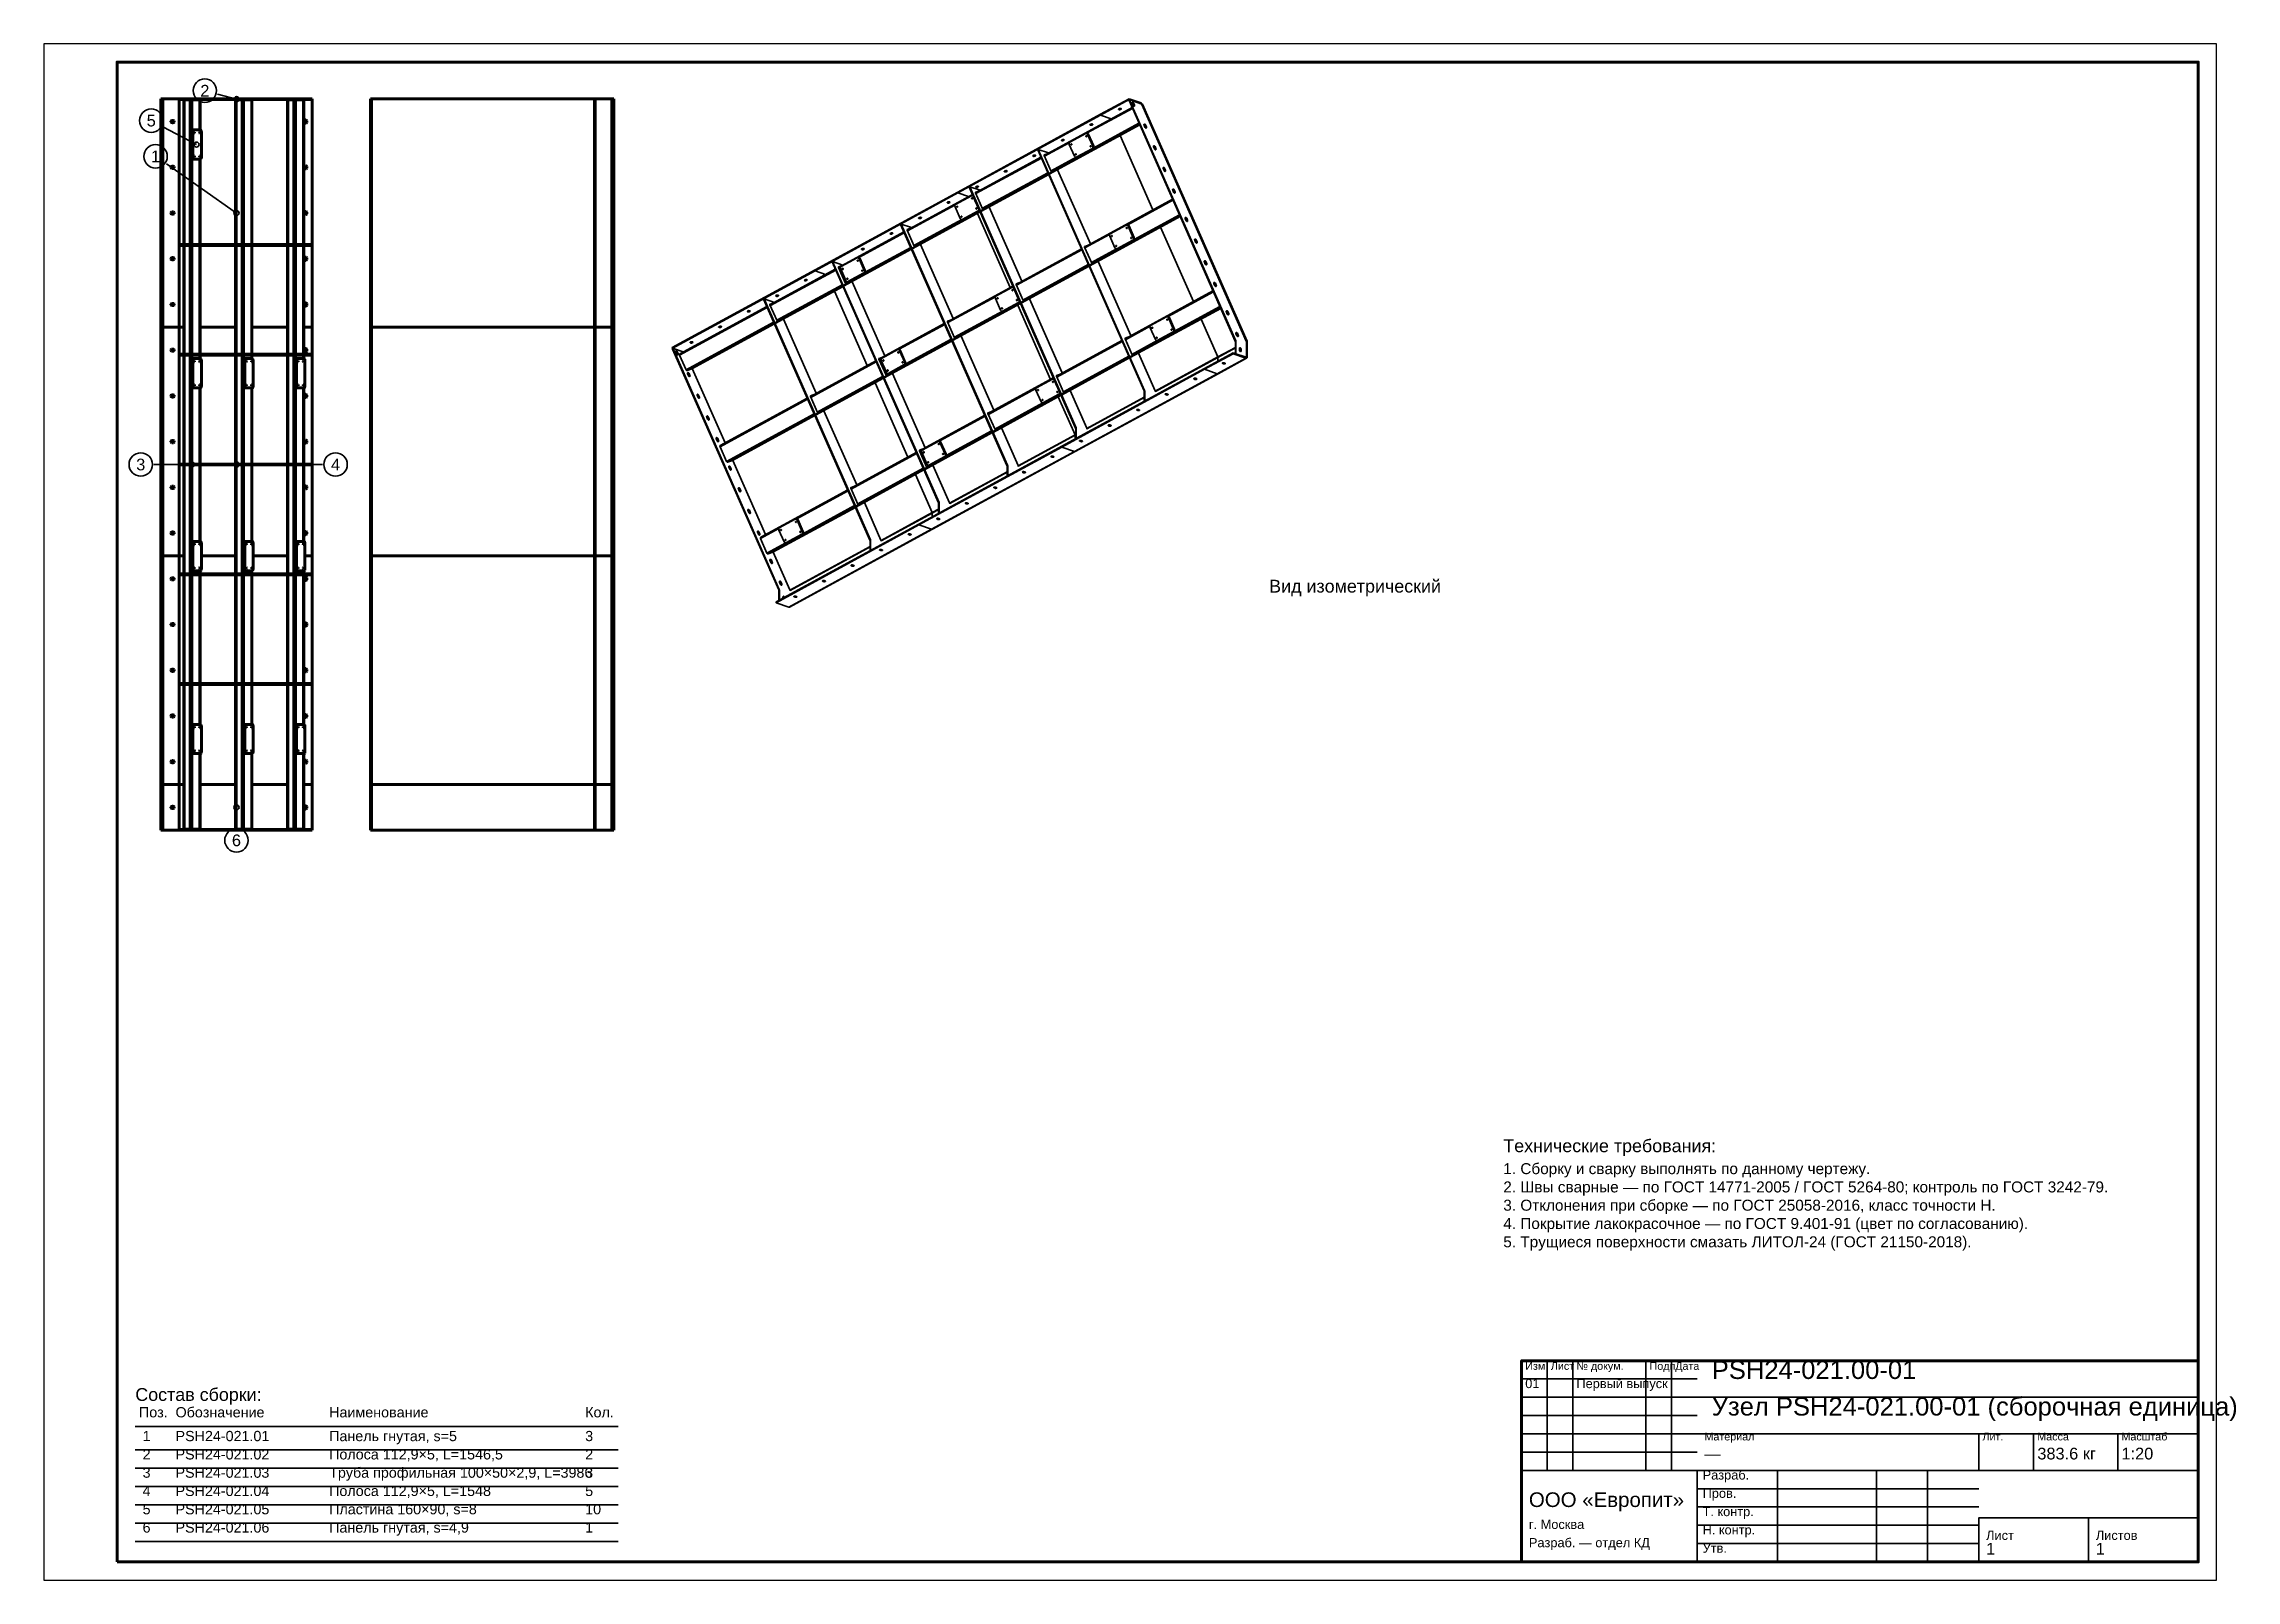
# Model space of a CAD drawing. Header units: millimetres. Extents: x 0 to 599, y 0 to 420.
import ezdxf
from ezdxf.enums import TextEntityAlignment as Align

# ---------------------------------------------------------------- set-up
doc = ezdxf.new("R2010")
doc.units = ezdxf.units.MM
doc.styles.add('GOST', font='Arial')

msp = doc.modelspace()

# ---------------------------------------------------------------- texts
at = {"color": 7, "style": 'GOST'}
for s, p in [('2', (44.02, 407.21)), ('5', (29.36, 399)), ('1', (30.54, 389.24)), ('3', (26.49, 305)), ('4', (79.75, 305)), ('6', (52.66, 202.25))]:
    msp.add_text(s, height=3.2, dxfattribs=at).set_placement(p, align=Align.MIDDLE)
at = {"color": 3, "style": 'GOST'}
for s, height, p in [('Вид изометрический', 3.5, (334.99, 269.99)), ('Технические требования:', 3.5, (399, 117)), ('1. Сборку и сварку выполнять по данному чертежу.', 3, (399, 111)), ('2. Швы сварные — по ГОСТ 14771-2005 / ГОСТ 5264-80; контроль по ГОСТ 3242-79.', 3, (399, 106)), ('3. Отклонения при сборке — по ГОСТ 25058-2016, класс точности Н.', 3, (399, 101)), ('4. Покрытие лакокрасочное — по ГОСТ 9.401-91 (цвет по согласованию).', 3, (399, 96)), ('5. Трущиеся поверхности смазать ЛИТОЛ-24 (ГОСТ 21150-2018).', 3, (399, 91)), ('PSH24-021.00-01', 5, (456, 55)), ('01', 2.5, (405, 52.5)), ('Изм.', 2.1, (405, 57.5)), ('Лист', 2.1, (412, 57.5)), ('№ докум.', 2.1, (419, 57.5)), ('Первый выпуск', 2.5, (419, 52.5)), ('Подп.', 2.1, (439, 57.5)), ('Дата', 2.1, (446, 57.5)), ('Состав сборки:', 3.5, (25, 49)), ('Узел PSH24-021.00-01 (сборочная единица)', 5, (456, 45)), ('Поз.', 2.8, (26, 44.5)), ('Обозначение', 2.8, (36, 44.5)), ('Наименование', 2.8, (78, 44.5)), ('Кол.', 2.8, (148, 44.5)), ('1', 2.8, (27, 38)), ('PSH24-021.01', 2.8, (36, 38)), ('Панель гнутая, s=5', 2.8, (78, 38)), ('3', 2.8, (148, 38)), ('Материал', 2.1, (454, 38.2)), ('Лит.', 2.1, (530, 38.2)), ('383.6 кг', 3.2, (545, 33)), ('Масса', 2.1, (545, 38.2)), ('Масштаб', 2.1, (568, 38.2)), ('1:20', 3.2, (568, 33)), ('3', 2.8, (27, 28)), ('2', 2.8, (27, 33)), ('PSH24-021.02', 2.8, (36, 33)), ('PSH24-021.03', 2.8, (36, 28)), ('Труба профильная 100×50×2,9, L=3986', 2.8, (78, 28)), ('Полоса 112,9×5, L=1546,5', 2.8, (78, 33)), ('3', 2.8, (148, 28)), ('2', 2.8, (148, 33)), ('Разраб.', 2.5, (453.5, 27.5)), ('—', 3.2, (454, 33)), ('4', 2.8, (27, 23)), ('PSH24-021.04', 2.8, (36, 23)), ('Полоса 112,9×5, L=1548', 2.8, (78, 23)), ('5', 2.8, (148, 23)), ('ООО «Европит»', 4, (406, 20)), ('Пров.', 2.5, (453.5, 22.5)), ('5', 2.8, (27, 18)), ('PSH24-021.05', 2.8, (36, 18)), ('Пластина 160×90, s=8', 2.8, (78, 18)), ('10', 2.8, (148, 18)), ('Т. контр.', 2.5, (453.5, 17.5)), ('6', 2.8, (27, 13)), ('PSH24-021.06', 2.8, (36, 13)), ('Панель гнутая, s=4,9', 2.8, (78, 13)), ('1', 2.8, (148, 13)), ('г. Москва', 2.5, (406, 14)), ('Н. контр.', 2.5, (453.5, 12.5)), ('Лист', 2.5, (531, 11)), ('Листов', 2.5, (561, 11)), ('Разраб. — отдел КД', 2.5, (406, 9)), ('Утв.', 2.5, (453.5, 7.5)), ('1', 3.2, (531, 7)), ('1', 3.2, (561, 7))]:
    msp.add_text(s, height=height, dxfattribs=at).set_placement(p)

# ---------------------------------------------------------------- linework, layer by layer
at = {"color": 1, "lineweight": 70}
for p, q in [((32, 405), (32, 342.5)), ((32.01, 405), (32, 405)), ((32, 405), (32, 405)), ((32.03, 405), (32.01, 405)), ((32.05, 405), (32.03, 405)), ((32.08, 405), (32.05, 405)), ((32.11, 405), (32.08, 405)), ((32.15, 405), (32.11, 405)), ((32.19, 405), (32.15, 405)), ((32.23, 405), (32.19, 405)), ((32.28, 405), (32.23, 405)), ((32.33, 405), (32.28, 405)), ((32.39, 405), (32.33, 405)), ((32.44, 405), (32.39, 405)), ((32.5, 405), (32.44, 405)), ((36.95, 405), (32.5, 405)), ((32.5, 405), (32.5, 342.5)), ((36.95, 405), (73.18, 405)), ((36.95, 342.5), (36.95, 405)), ((36.95, 404.75), (73.18, 404.75)), ((38.25, 404.65), (38.24, 404.65)), ((38.24, 404.65), (38.24, 404.65)), ((38.24, 404.65), (38.24, 404.65)), ((38.24, 404.65), (38.24, 404.65)), ((38.24, 404.65), (38.25, 404.65)), ((38.24, 404.65), (38.24, 365.12)), ((38.26, 404.65), (38.25, 404.65)), ((38.25, 404.65), (38.25, 404.65)), ((38.25, 404.65), (38.25, 404.65)), ((38.25, 404.65), (38.25, 404.65)), ((38.25, 404.65), (38.25, 404.65)), ((38.25, 404.65), (38.25, 404.65)), ((38.25, 404.65), (38.26, 404.65)), ((38.27, 404.65), (38.26, 404.65)), ((38.26, 404.65), (38.26, 404.65)), ((38.26, 404.65), (38.26, 404.65)), ((38.26, 404.65), (38.27, 404.65)), ((38.28, 404.65), (38.27, 404.65)), ((38.27, 404.65), (38.27, 404.65)), ((38.27, 404.65), (38.27, 404.65)), ((38.27, 404.65), (38.28, 404.65)), ((38.29, 404.65), (38.28, 404.65)), ((38.28, 404.65), (38.29, 404.65)), ((38.31, 404.65), (38.29, 404.65)), ((38.32, 404.65), (38.31, 404.65)), ((38.34, 404.65), (38.32, 404.65)), ((38.35, 404.65), (38.34, 404.65)), ((38.37, 404.65), (38.35, 404.65)), ((38.39, 404.65), (38.37, 404.65)), ((40.02, 404.65), (38.39, 404.65)), ((38.39, 404.65), (38.39, 365.12)), ((40.05, 404.65), (40.02, 404.65)), ((40.02, 404.65), (40.02, 365.12)), ((40.08, 404.65), (40.05, 404.65)), ((40.11, 404.65), (40.08, 404.65)), ((40.14, 404.65), (40.11, 404.65)), ((40.18, 404.65), (40.14, 404.65)), ((40.21, 404.65), (40.18, 404.65)), ((40.24, 404.65), (40.21, 404.65)), ((40.28, 404.65), (40.24, 404.65)), ((40.31, 404.65), (40.28, 404.65)), ((40.34, 404.65), (40.31, 404.65)), ((40.36, 404.65), (40.34, 404.65)), ((40.39, 404.65), (40.36, 404.65)), ((40.41, 404.65), (40.39, 404.65)), ((40.43, 404.65), (40.41, 404.65)), ((42.69, 404.65), (40.43, 404.65)), ((40.43, 404.65), (40.43, 396.17)), ((42.69, 404.65), (42.7, 404.65)), ((42.7, 404.65), (42.69, 404.65)), ((42.69, 404.65), (42.69, 396.45)), ((42.7, 404.65), (42.71, 404.65)), ((42.71, 404.65), (42.7, 404.65)), ((42.71, 404.65), (42.71, 404.65)), ((42.71, 404.65), (42.72, 404.65)), ((42.72, 404.65), (42.71, 404.65)), ((42.71, 404.65), (42.71, 404.65)), ((42.72, 404.65), (42.72, 404.65)), ((42.72, 404.65), (42.72, 404.65)), ((42.72, 404.65), (42.73, 404.65)), ((42.73, 404.65), (42.72, 404.65)), ((42.72, 404.65), (42.72, 404.65)), ((42.72, 404.65), (42.72, 404.65)), ((42.73, 404.65), (42.73, 404.65)), ((42.73, 404.65), (42.73, 404.65)), ((42.73, 404.65), (42.73, 404.65)), ((42.73, 404.65), (42.74, 404.65)), ((42.74, 404.65), (42.73, 404.65)), ((42.73, 404.65), (42.73, 404.65)), ((42.73, 404.65), (42.73, 404.65)), ((42.73, 404.65), (42.73, 404.65)), ((42.74, 404.65), (42.74, 404.65)), ((42.74, 404.65), (42.74, 404.65)), ((42.74, 404.65), (42.74, 404.65)), ((42.74, 404.65), (42.74, 404.65)), ((42.74, 404.65), (42.74, 404.65)), ((42.74, 404.65), (42.74, 404.65)), ((42.74, 404.65), (42.74, 396.45)), ((52.42, 404.65), (52.41, 404.65)), ((52.41, 404.65), (52.41, 404.65)), ((52.41, 404.65), (52.41, 404.65)), ((52.41, 404.65), (52.41, 404.65)), ((52.41, 404.65), (52.41, 404.65)), ((52.41, 404.65), (52.41, 404.65)), ((52.41, 404.65), (52.41, 404.65)), ((52.41, 404.65), (52.41, 404.65)), ((52.41, 404.65), (52.41, 404.65)), ((52.41, 404.65), (52.41, 404.65)), ((52.41, 404.65), (52.42, 404.65)), ((52.41, 404.65), (52.41, 365.12)), ((52.43, 404.65), (52.42, 404.65)), ((52.42, 404.65), (52.42, 404.65)), ((52.42, 404.65), (52.42, 404.65)), ((52.42, 404.65), (52.43, 404.65)), ((52.44, 404.65), (52.43, 404.65)), ((52.43, 404.65), (52.43, 404.65)), ((52.43, 404.65), (52.44, 404.65)), ((52.45, 404.65), (52.44, 404.65)), ((52.44, 404.65), (52.44, 404.65)), ((52.44, 404.65), (52.45, 404.65)), ((52.46, 404.65), (52.45, 404.65)), ((52.47, 404.65), (52.46, 404.65)), ((52.48, 404.65), (52.47, 404.65)), ((52.5, 404.65), (52.48, 404.65)), ((52.52, 404.65), (52.5, 404.65)), ((52.53, 404.65), (52.52, 404.65)), ((52.55, 404.65), (52.53, 404.65)), ((54.18, 404.65), (52.55, 404.65)), ((52.55, 404.65), (52.55, 365.12)), ((54.21, 404.65), (54.18, 404.65)), ((54.18, 404.65), (54.18, 365.12)), ((54.24, 404.65), (54.21, 404.65)), ((54.27, 404.65), (54.24, 404.65)), ((54.31, 404.65), (54.27, 404.65)), ((54.34, 404.65), (54.31, 404.65)), ((54.37, 404.65), (54.34, 404.65)), ((54.41, 404.65), (54.37, 404.65)), ((54.44, 404.65), (54.41, 404.65)), ((54.47, 404.65), (54.44, 404.65)), ((54.5, 404.65), (54.47, 404.65)), ((54.53, 404.65), (54.5, 404.65)), ((54.55, 404.65), (54.53, 404.65)), ((54.57, 404.65), (54.55, 404.65)), ((54.59, 404.65), (54.57, 404.65)), ((56.86, 404.65), (54.59, 404.65)), ((54.59, 404.65), (54.59, 365.12)), ((56.86, 404.65), (56.86, 404.65)), ((56.86, 404.65), (56.87, 404.65)), ((56.87, 404.65), (56.86, 404.65)), ((56.86, 404.65), (56.86, 404.65)), ((56.86, 404.65), (56.86, 365.12)), ((56.87, 404.65), (56.87, 404.65)), ((56.87, 404.65), (56.88, 404.65)), ((56.88, 404.65), (56.87, 404.65)), ((56.87, 404.65), (56.87, 404.65)), ((56.88, 404.65), (56.88, 404.65)), ((56.88, 404.65), (56.89, 404.65)), ((56.89, 404.65), (56.88, 404.65)), ((56.88, 404.65), (56.88, 404.65)), ((56.89, 404.65), (56.89, 404.65)), ((56.89, 404.65), (56.89, 404.65)), ((56.89, 404.65), (56.9, 404.65)), ((56.9, 404.65), (56.89, 404.65)), ((56.89, 404.65), (56.89, 404.65)), ((56.89, 404.65), (56.89, 404.65)), ((56.9, 404.65), (56.9, 404.65)), ((56.9, 404.65), (56.9, 404.65)), ((56.9, 404.65), (56.9, 404.65)), ((56.9, 404.65), (56.9, 404.65)), ((56.9, 404.65), (56.9, 404.65)), ((56.9, 404.65), (56.9, 404.65)), ((56.9, 404.65), (56.9, 404.65)), ((56.9, 404.65), (56.9, 404.65)), ((56.9, 404.65), (56.9, 404.65)), ((56.9, 404.65), (56.9, 404.65)), ((56.9, 404.65), (56.9, 365.12)), ((66.58, 404.65), (66.57, 404.65)), ((66.57, 404.65), (66.57, 404.65)), ((66.57, 404.65), (66.57, 404.65)), ((66.57, 404.65), (66.57, 404.65)), ((66.57, 404.65), (66.57, 404.65)), ((66.57, 404.65), (66.57, 404.65)), ((66.57, 404.65), (66.57, 404.65)), ((66.57, 404.65), (66.58, 404.65)), ((66.57, 404.65), (66.57, 365.12)), ((66.59, 404.65), (66.58, 404.65)), ((66.58, 404.65), (66.58, 404.65)), ((66.58, 404.65), (66.58, 404.65)), ((66.58, 404.65), (66.58, 404.65)), ((66.58, 404.65), (66.58, 404.65)), ((66.58, 404.65), (66.59, 404.65)), ((66.6, 404.65), (66.59, 404.65)), ((66.59, 404.65), (66.59, 404.65)), ((66.59, 404.65), (66.6, 404.65)), ((66.61, 404.65), (66.6, 404.65)), ((66.6, 404.65), (66.6, 404.65)), ((66.6, 404.65), (66.61, 404.65)), ((66.62, 404.65), (66.61, 404.65)), ((66.61, 404.65), (66.61, 404.65)), ((66.63, 404.65), (66.62, 404.65)), ((66.65, 404.65), (66.63, 404.65)), ((66.66, 404.65), (66.65, 404.65)), ((66.68, 404.65), (66.66, 404.65)), ((66.7, 404.65), (66.68, 404.65)), ((66.72, 404.65), (66.7, 404.65)), ((68.34, 404.65), (66.72, 404.65)), ((66.72, 404.65), (66.72, 365.12)), ((68.37, 404.65), (68.34, 404.65)), ((68.34, 404.65), (68.34, 365.12)), ((68.41, 404.65), (68.37, 404.65)), ((68.44, 404.65), (68.41, 404.65)), ((68.47, 404.65), (68.44, 404.65)), ((68.5, 404.65), (68.47, 404.65)), ((68.54, 404.65), (68.5, 404.65)), ((68.57, 404.65), (68.54, 404.65)), ((68.6, 404.65), (68.57, 404.65)), ((68.63, 404.65), (68.6, 404.65)), ((68.66, 404.65), (68.63, 404.65)), ((68.69, 404.65), (68.66, 404.65)), ((68.72, 404.65), (68.69, 404.65)), ((68.74, 404.65), (68.72, 404.65)), ((68.76, 404.65), (68.74, 404.65)), ((71.02, 404.65), (68.76, 404.65)), ((68.76, 404.65), (68.76, 365.12)), ((68.9, 404.65), (68.9, 404.75)), ((69.11, 404.65), (69.11, 404.75)), ((71.02, 404.65), (71.03, 404.65)), ((71.03, 404.65), (71.02, 404.65)), ((71.02, 404.65), (71.02, 365.12)), ((71.03, 404.65), (71.03, 404.65)), ((71.03, 404.65), (71.04, 404.65)), ((71.04, 404.65), (71.03, 404.65)), ((71.03, 404.65), (71.03, 404.65)), ((71.04, 404.65), (71.04, 404.65)), ((71.04, 404.65), (71.05, 404.65)), ((71.05, 404.65), (71.04, 404.65)), ((71.04, 404.65), (71.04, 404.65)), ((71.05, 404.65), (71.05, 404.65)), ((71.05, 404.65), (71.05, 404.65)), ((71.05, 404.65), (71.06, 404.65)), ((71.06, 404.65), (71.05, 404.65)), ((71.05, 404.65), (71.05, 404.65)), ((71.05, 404.65), (71.05, 404.65)), ((71.06, 404.65), (71.06, 404.65)), ((71.06, 404.65), (71.06, 404.65)), ((71.06, 404.65), (71.06, 404.65)), ((71.06, 404.65), (71.06, 404.65)), ((71.06, 404.65), (71.06, 404.65)), ((71.06, 404.65), (71.06, 404.65)), ((71.06, 404.65), (71.06, 404.65)), ((71.06, 404.65), (71.06, 404.65)), ((71.06, 404.65), (71.06, 404.65)), ((71.06, 404.65), (71.06, 404.65)), ((71.06, 404.65), (71.06, 404.65)), ((71.06, 404.65), (71.06, 404.65)), ((71.06, 404.65), (71.06, 365.12)), ((73.18, 404.75), (73.18, 405)), ((73.32, 405), (73.18, 405)), ((73.32, 342.5), (73.32, 405)), ((89.32, 405), (89.32, 342.5)), ((89.33, 405), (89.32, 405)), ((89.32, 405), (89.32, 405)), ((89.34, 405), (89.33, 405)), ((89.33, 405), (89.33, 405)), ((89.36, 405), (89.34, 405)), ((89.37, 405), (89.36, 405)), ((89.39, 405), (89.37, 405)), ((89.41, 405), (89.39, 405)), ((89.43, 405), (89.41, 405)), ((89.45, 405), (89.43, 405)), ((89.48, 405), (89.45, 405)), ((89.5, 405), (89.48, 405)), ((89.53, 405), (89.5, 405)), ((89.56, 405), (89.53, 405)), ((150.5, 405), (89.56, 405)), ((89.56, 405), (89.56, 342.5)), ((150.52, 405), (150.5, 405)), ((150.5, 405), (150.5, 342.5)), ((150.53, 405), (150.52, 405)), ((150.55, 405), (150.53, 405)), ((150.57, 405), (150.55, 405)), ((150.59, 405), (150.57, 405)), ((150.61, 405), (150.59, 405)), ((150.62, 405), (150.61, 405)), ((150.64, 405), (150.62, 405)), ((150.66, 405), (150.64, 405)), ((150.68, 405), (150.66, 405)), ((150.7, 405), (150.68, 405)), ((150.72, 405), (150.7, 405)), ((150.74, 405), (150.72, 405)), ((150.76, 405), (150.74, 405)), ((155.29, 405), (150.76, 405)), ((150.76, 405), (150.76, 342.5)), ((155.34, 405), (155.29, 405)), ((155.29, 405), (155.29, 342.5)), ((155.4, 405), (155.34, 405)), ((155.45, 405), (155.4, 405)), ((155.51, 405), (155.45, 405)), ((155.55, 405), (155.51, 405)), ((155.6, 405), (155.55, 405)), ((155.64, 405), (155.6, 405)), ((155.68, 405), (155.64, 405)), ((155.71, 405), (155.68, 405)), ((155.74, 405), (155.71, 405)), ((155.76, 405), (155.74, 405)), ((155.78, 405), (155.76, 405)), ((155.79, 405), (155.78, 405)), ((155.79, 405), (155.79, 405)), ((155.79, 405), (155.79, 342.5)), ((34.76, 398.84), (34.75, 398.75)), ((34.75, 398.75), (34.76, 398.66)), ((34.81, 398.93), (34.76, 398.84)), ((34.76, 398.66), (34.81, 398.57)), ((34.87, 398.99), (34.81, 398.93)), ((34.81, 398.57), (34.87, 398.51)), ((34.96, 399.04), (34.87, 398.99)), ((34.87, 398.51), (34.96, 398.46)), ((35.05, 399.05), (34.96, 399.04)), ((34.96, 398.46), (35.05, 398.45)), ((35.35, 399.05), (35.05, 399.05)), ((35.05, 398.45), (35.35, 398.45)), ((35.44, 399.04), (35.35, 399.05)), ((35.35, 398.45), (35.44, 398.46)), ((35.53, 398.99), (35.44, 399.04)), ((35.44, 398.46), (35.53, 398.51)), ((35.59, 398.93), (35.53, 398.99)), ((35.53, 398.51), (35.59, 398.57)), ((35.64, 398.84), (35.59, 398.93)), ((35.59, 398.57), (35.64, 398.66)), ((35.65, 398.75), (35.64, 398.84)), ((35.64, 398.66), (35.65, 398.75)), ((40.4, 395.95), (40.41, 396.05)), ((40.4, 388.95), (40.4, 395.95)), ((40.75, 395.95), (40.4, 395.95)), ((40.41, 396.05), (40.42, 396.14)), ((40.42, 396.14), (40.45, 396.23)), ((40.45, 396.23), (40.48, 396.3)), ((40.48, 396.3), (40.52, 396.37)), ((40.52, 396.37), (40.56, 396.41)), ((40.56, 396.41), (40.61, 396.44)), ((40.61, 396.44), (40.66, 396.45)), ((40.66, 396.45), (41, 396.45)), ((40.77, 396.14), (40.75, 396.05)), ((40.75, 396.05), (40.75, 395.95)), ((40.75, 395.95), (40.75, 388.95)), ((40.79, 396.23), (40.77, 396.14)), ((40.82, 396.3), (40.79, 396.23)), ((40.86, 396.37), (40.82, 396.3)), ((40.9, 396.41), (40.86, 396.37)), ((40.95, 396.44), (40.9, 396.41)), ((41, 396.45), (40.95, 396.44)), ((42.81, 396.45), (41, 396.45)), ((41.07, 395.81), (41.05, 395.76)), ((41.05, 395.76), (41.05, 395.7)), ((41.05, 395.7), (41.05, 395.64)), ((41.05, 395.64), (41.07, 395.59)), ((41.1, 395.85), (41.07, 395.81)), ((41.07, 395.59), (41.1, 395.55)), ((41.13, 395.86), (41.1, 395.85)), ((41.16, 395.85), (41.13, 395.86)), ((41.19, 395.81), (41.16, 395.85)), ((41.16, 395.55), (41.19, 395.59)), ((41.21, 395.76), (41.19, 395.81)), ((41.19, 395.59), (41.21, 395.64)), ((41.22, 395.7), (41.21, 395.76)), ((41.21, 395.64), (41.22, 395.7)), ((42.6, 395.76), (42.59, 395.7)), ((42.59, 395.7), (42.6, 395.64)), ((42.62, 395.81), (42.6, 395.76)), ((42.6, 395.64), (42.62, 395.59)), ((42.65, 395.85), (42.62, 395.81)), ((42.62, 395.59), (42.65, 395.55)), ((42.68, 395.86), (42.65, 395.85)), ((42.71, 395.85), (42.68, 395.86)), ((42.74, 395.81), (42.71, 395.85)), ((42.71, 395.55), (42.74, 395.59)), ((42.75, 395.76), (42.74, 395.81)), ((42.74, 395.59), (42.75, 395.64)), ((42.76, 395.7), (42.75, 395.76)), ((42.75, 395.64), (42.76, 395.7)), ((42.86, 396.44), (42.81, 396.45)), ((42.9, 396.41), (42.86, 396.44)), ((42.95, 396.37), (42.9, 396.41)), ((42.99, 396.3), (42.95, 396.37)), ((43.02, 396.23), (42.99, 396.3)), ((43.04, 396.14), (43.02, 396.23)), ((43.06, 396.05), (43.04, 396.14)), ((43.06, 395.95), (43.06, 396.05)), ((43.06, 388.95), (43.06, 395.95)), ((71.29, 398.99), (71.27, 398.9)), ((71.27, 398.9), (71.27, 398.6)), ((71.27, 398.6), (71.29, 398.51)), ((71.33, 399.08), (71.29, 398.99)), ((71.29, 398.51), (71.33, 398.42)), ((71.4, 399.14), (71.33, 399.08)), ((71.33, 398.42), (71.4, 398.36)), ((71.48, 399.19), (71.4, 399.14)), ((71.4, 398.36), (71.48, 398.31)), ((71.57, 399.2), (71.48, 399.19)), ((71.48, 398.31), (71.57, 398.3)), ((71.66, 399.19), (71.57, 399.2)), ((71.57, 398.3), (71.66, 398.31)), ((71.75, 399.14), (71.66, 399.19)), ((71.66, 398.31), (71.75, 398.36)), ((71.81, 399.08), (71.75, 399.14)), ((71.75, 398.36), (71.81, 398.42)), ((71.86, 398.99), (71.81, 399.08)), ((71.81, 398.42), (71.86, 398.51)), ((71.87, 398.9), (71.86, 398.99)), ((71.86, 398.51), (71.87, 398.6)), ((71.87, 398.6), (71.87, 398.9)), ((41.1, 395.55), (41.13, 395.54)), ((41.13, 395.54), (41.16, 395.55)), ((42.65, 395.55), (42.68, 395.54)), ((42.68, 395.54), (42.71, 395.55)), ((34.76, 386.34), (34.75, 386.25)), ((34.75, 386.25), (34.76, 386.16)), ((34.81, 386.43), (34.76, 386.34)), ((34.76, 386.16), (34.81, 386.07)), ((34.87, 386.49), (34.81, 386.43)), ((34.81, 386.07), (34.87, 386.01)), ((34.96, 386.54), (34.87, 386.49)), ((34.87, 386.01), (34.96, 385.96)), ((35.05, 386.55), (34.96, 386.54)), ((34.96, 385.96), (35.05, 385.95)), ((35.35, 386.55), (35.05, 386.55)), ((35.05, 385.95), (35.35, 385.95)), ((35.44, 386.54), (35.35, 386.55)), ((35.35, 385.95), (35.44, 385.96)), ((35.53, 386.49), (35.44, 386.54)), ((35.44, 385.96), (35.53, 386.01)), ((35.59, 386.43), (35.53, 386.49)), ((35.53, 386.01), (35.59, 386.07)), ((35.64, 386.34), (35.59, 386.43)), ((35.59, 386.07), (35.64, 386.16)), ((35.65, 386.25), (35.64, 386.34)), ((35.64, 386.16), (35.65, 386.25)), ((40.41, 388.85), (40.4, 388.95)), ((40.4, 388.95), (40.75, 388.95)), ((40.42, 388.76), (40.41, 388.85)), ((40.45, 388.67), (40.42, 388.76)), ((40.43, 388.73), (40.43, 365.12)), ((40.48, 388.6), (40.45, 388.67)), ((40.52, 388.53), (40.48, 388.6)), ((40.56, 388.49), (40.52, 388.53)), ((40.61, 388.46), (40.56, 388.49)), ((40.66, 388.45), (40.61, 388.46)), ((41, 388.45), (40.66, 388.45)), ((40.75, 388.95), (40.75, 388.85)), ((40.75, 388.85), (40.77, 388.76)), ((40.77, 388.76), (40.79, 388.67)), ((40.79, 388.67), (40.82, 388.6)), ((40.82, 388.6), (40.86, 388.53)), ((40.86, 388.53), (40.9, 388.49)), ((40.9, 388.49), (40.95, 388.46)), ((40.95, 388.46), (41, 388.45)), ((41, 388.45), (42.81, 388.45)), ((41.07, 389.31), (41.05, 389.26)), ((41.05, 389.26), (41.05, 389.2)), ((41.05, 389.2), (41.05, 389.14)), ((41.05, 389.14), (41.07, 389.09)), ((41.1, 389.35), (41.07, 389.31)), ((41.07, 389.09), (41.1, 389.05)), ((41.13, 389.36), (41.1, 389.35)), ((41.1, 389.05), (41.13, 389.04)), ((41.16, 389.35), (41.13, 389.36)), ((41.13, 389.04), (41.16, 389.05)), ((41.19, 389.31), (41.16, 389.35)), ((41.16, 389.05), (41.19, 389.09)), ((41.21, 389.26), (41.19, 389.31)), ((41.19, 389.09), (41.21, 389.14)), ((41.22, 389.2), (41.21, 389.26)), ((41.21, 389.14), (41.22, 389.2)), ((42.6, 389.26), (42.59, 389.2)), ((42.59, 389.2), (42.6, 389.14)), ((42.62, 389.31), (42.6, 389.26)), ((42.6, 389.14), (42.62, 389.09)), ((42.65, 389.35), (42.62, 389.31)), ((42.62, 389.09), (42.65, 389.05)), ((42.68, 389.36), (42.65, 389.35)), ((42.65, 389.05), (42.68, 389.04)), ((42.71, 389.35), (42.68, 389.36)), ((42.68, 389.04), (42.71, 389.05)), ((42.69, 388.45), (42.69, 365.12)), ((42.74, 389.31), (42.71, 389.35)), ((42.71, 389.05), (42.74, 389.09)), ((42.75, 389.26), (42.74, 389.31)), ((42.74, 389.09), (42.75, 389.14)), ((42.74, 388.45), (42.74, 365.12)), ((42.76, 389.2), (42.75, 389.26)), ((42.75, 389.14), (42.76, 389.2)), ((42.81, 388.45), (42.86, 388.46)), ((42.86, 388.46), (42.9, 388.49)), ((42.9, 388.49), (42.95, 388.53)), ((42.95, 388.53), (42.99, 388.6)), ((42.99, 388.6), (43.02, 388.67)), ((43.02, 388.67), (43.04, 388.76)), ((43.04, 388.76), (43.06, 388.85)), ((43.06, 388.85), (43.06, 388.95)), ((71.29, 386.49), (71.27, 386.4)), ((71.27, 386.4), (71.27, 386.1)), ((71.27, 386.1), (71.29, 386.01)), ((71.33, 386.58), (71.29, 386.49)), ((71.29, 386.01), (71.33, 385.92)), ((71.4, 386.64), (71.33, 386.58)), ((71.33, 385.92), (71.4, 385.86)), ((71.48, 386.69), (71.4, 386.64)), ((71.4, 385.86), (71.48, 385.81)), ((71.57, 386.7), (71.48, 386.69)), ((71.48, 385.81), (71.57, 385.8)), ((71.66, 386.69), (71.57, 386.7)), ((71.57, 385.8), (71.66, 385.81)), ((71.75, 386.64), (71.66, 386.69)), ((71.66, 385.81), (71.75, 385.86)), ((71.81, 386.58), (71.75, 386.64)), ((71.75, 385.86), (71.81, 385.92)), ((71.86, 386.49), (71.81, 386.58)), ((71.81, 385.92), (71.86, 386.01)), ((71.87, 386.4), (71.86, 386.49)), ((71.86, 386.01), (71.87, 386.1)), ((71.87, 386.1), (71.87, 386.4)), ((34.76, 373.84), (34.75, 373.75)), ((34.75, 373.75), (34.76, 373.66)), ((34.81, 373.93), (34.76, 373.84)), ((34.76, 373.66), (34.81, 373.57)), ((34.87, 373.99), (34.81, 373.93)), ((34.81, 373.57), (34.87, 373.51)), ((34.96, 374.04), (34.87, 373.99)), ((34.87, 373.51), (34.96, 373.46)), ((35.05, 374.05), (34.96, 374.04)), ((34.96, 373.46), (35.05, 373.45)), ((35.35, 374.05), (35.05, 374.05)), ((35.05, 373.45), (35.35, 373.45)), ((35.44, 374.04), (35.35, 374.05)), ((35.35, 373.45), (35.44, 373.46)), ((35.53, 373.99), (35.44, 374.04)), ((35.44, 373.46), (35.53, 373.51)), ((35.59, 373.93), (35.53, 373.99)), ((35.53, 373.51), (35.59, 373.57)), ((35.64, 373.84), (35.59, 373.93)), ((35.59, 373.57), (35.64, 373.66)), ((35.65, 373.75), (35.64, 373.84)), ((35.64, 373.66), (35.65, 373.75)), ((71.29, 373.99), (71.27, 373.9)), ((71.27, 373.9), (71.27, 373.6)), ((71.27, 373.6), (71.29, 373.51)), ((71.33, 374.08), (71.29, 373.99)), ((71.29, 373.51), (71.33, 373.42)), ((71.4, 374.14), (71.33, 374.08)), ((71.33, 373.42), (71.4, 373.36)), ((71.48, 374.19), (71.4, 374.14)), ((71.4, 373.36), (71.48, 373.31)), ((71.57, 374.2), (71.48, 374.19)), ((71.48, 373.31), (71.57, 373.3)), ((71.66, 374.19), (71.57, 374.2)), ((71.57, 373.3), (71.66, 373.31)), ((71.75, 374.14), (71.66, 374.19)), ((71.66, 373.31), (71.75, 373.36)), ((71.81, 374.08), (71.75, 374.14)), ((71.75, 373.36), (71.81, 373.42)), ((71.86, 373.99), (71.81, 374.08)), ((71.81, 373.42), (71.86, 373.51)), ((71.87, 373.9), (71.86, 373.99)), ((71.86, 373.51), (71.87, 373.6)), ((71.87, 373.6), (71.87, 373.9)), ((34.76, 361.34), (34.75, 361.25)), ((34.75, 361.25), (34.76, 361.16)), ((34.81, 361.43), (34.76, 361.34)), ((34.76, 361.16), (34.81, 361.07)), ((34.87, 361.49), (34.81, 361.43)), ((34.81, 361.07), (34.87, 361.01)), ((34.96, 361.54), (34.87, 361.49)), ((34.87, 361.01), (34.96, 360.96)), ((35.05, 361.55), (34.96, 361.54)), ((34.96, 360.96), (35.05, 360.95)), ((35.35, 361.55), (35.05, 361.55)), ((35.05, 360.95), (35.35, 360.95)), ((35.44, 361.54), (35.35, 361.55)), ((35.35, 360.95), (35.44, 360.96)), ((35.53, 361.49), (35.44, 361.54)), ((35.44, 360.96), (35.53, 361.01)), ((35.59, 361.43), (35.53, 361.49)), ((35.53, 361.01), (35.59, 361.07)), ((35.64, 361.34), (35.59, 361.43)), ((35.59, 361.07), (35.64, 361.16)), ((35.65, 361.25), (35.64, 361.34)), ((35.64, 361.16), (35.65, 361.25)), ((36.95, 365.12), (73.26, 365.12)), ((36.95, 364.88), (73.26, 364.88)), ((38.24, 364.88), (38.24, 335.12)), ((38.39, 364.88), (38.39, 335.12)), ((40.02, 364.88), (40.02, 335.12)), ((40.43, 364.88), (40.43, 335.12)), ((42.69, 364.88), (42.69, 335.12)), ((42.74, 364.88), (42.74, 335.12)), ((52.41, 364.88), (52.41, 335.12)), ((52.55, 364.88), (52.55, 335.12)), ((54.18, 364.88), (54.18, 335.12)), ((54.59, 364.88), (54.59, 335.12)), ((56.86, 364.88), (56.86, 335.12)), ((56.9, 364.88), (56.9, 335.12)), ((66.57, 364.88), (66.57, 335.12)), ((66.72, 364.88), (66.72, 335.12)), ((68.34, 364.88), (68.34, 335.12)), ((68.76, 364.88), (68.76, 335.12)), ((71.02, 364.88), (71.02, 335.12)), ((71.06, 364.88), (71.06, 335.12)), ((71.29, 361.49), (71.27, 361.4)), ((71.27, 361.4), (71.27, 361.1)), ((71.27, 361.1), (71.29, 361.01)), ((71.33, 361.58), (71.29, 361.49)), ((71.29, 361.01), (71.33, 360.92)), ((71.4, 361.64), (71.33, 361.58)), ((71.33, 360.92), (71.4, 360.86)), ((71.48, 361.69), (71.4, 361.64)), ((71.4, 360.86), (71.48, 360.81)), ((71.57, 361.7), (71.48, 361.69)), ((71.48, 360.81), (71.57, 360.8)), ((71.66, 361.69), (71.57, 361.7)), ((71.57, 360.8), (71.66, 360.81)), ((71.75, 361.64), (71.66, 361.69)), ((71.66, 360.81), (71.75, 360.86)), ((71.81, 361.58), (71.75, 361.64)), ((71.75, 360.86), (71.81, 360.92)), ((71.86, 361.49), (71.81, 361.58)), ((71.81, 360.92), (71.86, 361.01)), ((71.87, 361.4), (71.86, 361.49)), ((71.86, 361.01), (71.87, 361.1)), ((71.87, 361.1), (71.87, 361.4)), ((73.26, 364.88), (73.26, 365.12)), ((34.76, 348.84), (34.75, 348.75)), ((34.75, 348.75), (34.76, 348.66)), ((34.81, 348.93), (34.76, 348.84)), ((34.76, 348.66), (34.81, 348.57)), ((34.87, 348.99), (34.81, 348.93)), ((34.81, 348.57), (34.87, 348.51)), ((34.96, 349.04), (34.87, 348.99)), ((34.87, 348.51), (34.96, 348.46)), ((35.05, 349.05), (34.96, 349.04)), ((34.96, 348.46), (35.05, 348.45)), ((35.35, 349.05), (35.05, 349.05)), ((35.05, 348.45), (35.35, 348.45)), ((35.44, 349.04), (35.35, 349.05)), ((35.35, 348.45), (35.44, 348.46)), ((35.53, 348.99), (35.44, 349.04)), ((35.44, 348.46), (35.53, 348.51)), ((35.59, 348.93), (35.53, 348.99)), ((35.53, 348.51), (35.59, 348.57)), ((35.64, 348.84), (35.59, 348.93)), ((35.59, 348.57), (35.64, 348.66)), ((35.65, 348.75), (35.64, 348.84)), ((35.64, 348.66), (35.65, 348.75)), ((71.29, 348.99), (71.27, 348.9)), ((71.27, 348.9), (71.27, 348.6)), ((71.27, 348.6), (71.29, 348.51)), ((71.33, 349.08), (71.29, 348.99)), ((71.29, 348.51), (71.33, 348.42)), ((71.4, 349.14), (71.33, 349.08)), ((71.33, 348.42), (71.4, 348.36)), ((71.48, 349.19), (71.4, 349.14)), ((71.4, 348.36), (71.48, 348.31)), ((71.57, 349.2), (71.48, 349.19)), ((71.48, 348.31), (71.57, 348.3)), ((71.66, 349.19), (71.57, 349.2)), ((71.57, 348.3), (71.66, 348.31)), ((71.75, 349.14), (71.66, 349.19)), ((71.66, 348.31), (71.75, 348.36)), ((71.81, 349.08), (71.75, 349.14)), ((71.75, 348.36), (71.81, 348.42)), ((71.86, 348.99), (71.81, 349.08)), ((71.81, 348.42), (71.86, 348.51)), ((71.87, 348.9), (71.86, 348.99)), ((71.86, 348.51), (71.87, 348.6)), ((71.87, 348.6), (71.87, 348.9)), ((32.01, 342.5), (32, 342.5)), ((32, 342.5), (32, 342.5)), ((32, 342.5), (32, 280)), ((32.01, 342.5), (32, 342.5)), ((32, 342.5), (32, 342.5)), ((32.03, 342.5), (32.01, 342.5)), ((32.03, 342.5), (32.01, 342.5)), ((32.05, 342.5), (32.03, 342.5)), ((32.05, 342.5), (32.03, 342.5)), ((32.08, 342.5), (32.05, 342.5)), ((32.08, 342.5), (32.05, 342.5)), ((32.11, 342.5), (32.08, 342.5)), ((32.11, 342.5), (32.08, 342.5)), ((32.15, 342.5), (32.11, 342.5)), ((32.15, 342.5), (32.11, 342.5)), ((32.19, 342.5), (32.15, 342.5)), ((32.19, 342.5), (32.15, 342.5)), ((32.23, 342.5), (32.19, 342.5)), ((32.23, 342.5), (32.19, 342.5)), ((32.28, 342.5), (32.23, 342.5)), ((32.28, 342.5), (32.23, 342.5)), ((32.33, 342.5), (32.28, 342.5)), ((32.33, 342.5), (32.28, 342.5)), ((32.39, 342.5), (32.33, 342.5)), ((32.39, 342.5), (32.33, 342.5)), ((32.44, 342.5), (32.39, 342.5)), ((32.44, 342.5), (32.39, 342.5)), ((32.5, 342.5), (32.44, 342.5)), ((32.5, 342.5), (32.44, 342.5)), ((36.95, 342.5), (32.5, 342.5)), ((36.95, 342.5), (32.5, 342.5)), ((32.5, 342.5), (32.5, 280)), ((36.95, 342.5), (38.24, 342.5)), ((38.24, 342.5), (36.95, 342.5)), ((36.95, 280), (36.95, 342.5)), ((42.74, 342.5), (52.55, 342.5)), ((52.55, 342.5), (42.74, 342.5)), ((56.9, 342.5), (66.72, 342.5)), ((66.72, 342.5), (56.9, 342.5)), ((71.06, 342.5), (73.32, 342.5)), ((73.32, 342.5), (71.06, 342.5)), ((73.32, 280), (73.32, 342.5)), ((89.33, 342.5), (89.32, 342.5)), ((89.32, 342.5), (89.32, 342.5)), ((89.32, 342.5), (89.32, 280)), ((89.33, 342.5), (89.32, 342.5)), ((89.32, 342.5), (89.32, 342.5)), ((89.34, 342.5), (89.33, 342.5)), ((89.33, 342.5), (89.33, 342.5)), ((89.34, 342.5), (89.33, 342.5)), ((89.33, 342.5), (89.33, 342.5)), ((89.36, 342.5), (89.34, 342.5)), ((89.36, 342.5), (89.34, 342.5)), ((89.37, 342.5), (89.36, 342.5)), ((89.37, 342.5), (89.36, 342.5)), ((89.39, 342.5), (89.37, 342.5)), ((89.39, 342.5), (89.37, 342.5)), ((89.41, 342.5), (89.39, 342.5)), ((89.41, 342.5), (89.39, 342.5)), ((89.43, 342.5), (89.41, 342.5)), ((89.43, 342.5), (89.41, 342.5)), ((89.45, 342.5), (89.43, 342.5)), ((89.45, 342.5), (89.43, 342.5)), ((89.48, 342.5), (89.45, 342.5)), ((89.48, 342.5), (89.45, 342.5)), ((89.5, 342.5), (89.48, 342.5)), ((89.5, 342.5), (89.48, 342.5)), ((89.53, 342.5), (89.5, 342.5)), ((89.53, 342.5), (89.5, 342.5)), ((89.56, 342.5), (89.53, 342.5)), ((89.56, 342.5), (89.53, 342.5)), ((150.5, 342.5), (89.56, 342.5)), ((150.5, 342.5), (89.56, 342.5)), ((89.56, 342.5), (89.56, 280)), ((150.52, 342.5), (150.5, 342.5)), ((150.52, 342.5), (150.5, 342.5)), ((150.5, 342.5), (150.5, 280)), ((150.53, 342.5), (150.52, 342.5)), ((150.53, 342.5), (150.52, 342.5)), ((150.55, 342.5), (150.53, 342.5)), ((150.55, 342.5), (150.53, 342.5)), ((150.57, 342.5), (150.55, 342.5)), ((150.57, 342.5), (150.55, 342.5)), ((150.59, 342.5), (150.57, 342.5)), ((150.59, 342.5), (150.57, 342.5)), ((150.61, 342.5), (150.59, 342.5)), ((150.61, 342.5), (150.59, 342.5)), ((150.62, 342.5), (150.61, 342.5)), ((150.62, 342.5), (150.61, 342.5)), ((150.64, 342.5), (150.62, 342.5)), ((150.64, 342.5), (150.62, 342.5)), ((150.66, 342.5), (150.64, 342.5)), ((150.66, 342.5), (150.64, 342.5)), ((150.68, 342.5), (150.66, 342.5)), ((150.68, 342.5), (150.66, 342.5)), ((150.7, 342.5), (150.68, 342.5)), ((150.7, 342.5), (150.68, 342.5)), ((150.72, 342.5), (150.7, 342.5)), ((150.72, 342.5), (150.7, 342.5)), ((150.74, 342.5), (150.72, 342.5)), ((150.74, 342.5), (150.72, 342.5)), ((150.76, 342.5), (150.74, 342.5)), ((150.76, 342.5), (150.74, 342.5)), ((155.29, 342.5), (150.76, 342.5)), ((155.29, 342.5), (150.76, 342.5)), ((150.76, 342.5), (150.76, 280)), ((155.34, 342.5), (155.29, 342.5)), ((155.34, 342.5), (155.29, 342.5)), ((155.29, 342.5), (155.29, 280)), ((155.4, 342.5), (155.34, 342.5)), ((155.4, 342.5), (155.34, 342.5)), ((155.45, 342.5), (155.4, 342.5)), ((155.45, 342.5), (155.4, 342.5)), ((155.51, 342.5), (155.45, 342.5)), ((155.51, 342.5), (155.45, 342.5)), ((155.55, 342.5), (155.51, 342.5)), ((155.55, 342.5), (155.51, 342.5)), ((155.6, 342.5), (155.55, 342.5)), ((155.6, 342.5), (155.55, 342.5)), ((155.64, 342.5), (155.6, 342.5)), ((155.64, 342.5), (155.6, 342.5)), ((155.68, 342.5), (155.64, 342.5)), ((155.68, 342.5), (155.64, 342.5)), ((155.71, 342.5), (155.68, 342.5)), ((155.71, 342.5), (155.68, 342.5)), ((155.74, 342.5), (155.71, 342.5)), ((155.74, 342.5), (155.71, 342.5)), ((155.76, 342.5), (155.74, 342.5)), ((155.76, 342.5), (155.74, 342.5)), ((155.78, 342.5), (155.76, 342.5)), ((155.78, 342.5), (155.76, 342.5)), ((155.79, 342.5), (155.78, 342.5)), ((155.79, 342.5), (155.78, 342.5)), ((155.79, 342.5), (155.79, 342.5)), ((155.79, 342.5), (155.79, 342.5)), ((155.79, 342.5), (155.79, 280)), ((34.76, 336.34), (34.75, 336.25)), ((34.75, 336.25), (34.76, 336.16)), ((34.81, 336.43), (34.76, 336.34)), ((34.76, 336.16), (34.81, 336.07)), ((34.87, 336.49), (34.81, 336.43)), ((34.81, 336.07), (34.87, 336.01)), ((34.96, 336.54), (34.87, 336.49)), ((34.87, 336.01), (34.96, 335.96)), ((35.05, 336.55), (34.96, 336.54)), ((34.96, 335.96), (35.05, 335.95)), ((35.35, 336.55), (35.05, 336.55)), ((35.05, 335.95), (35.35, 335.95)), ((35.44, 336.54), (35.35, 336.55)), ((35.35, 335.95), (35.44, 335.96)), ((35.53, 336.49), (35.44, 336.54)), ((35.44, 335.96), (35.53, 336.01)), ((35.59, 336.43), (35.53, 336.49)), ((35.53, 336.01), (35.59, 336.07)), ((35.64, 336.34), (35.59, 336.43)), ((35.59, 336.07), (35.64, 336.16)), ((35.65, 336.25), (35.64, 336.34)), ((35.64, 336.16), (35.65, 336.25)), ((71.29, 336.49), (71.27, 336.4)), ((71.27, 336.4), (71.27, 336.1)), ((71.27, 336.1), (71.29, 336.01)), ((71.33, 336.58), (71.29, 336.49)), ((71.29, 336.01), (71.33, 335.92)), ((71.4, 336.64), (71.33, 336.58)), ((71.33, 335.92), (71.4, 335.86)), ((71.48, 336.69), (71.4, 336.64)), ((71.4, 335.86), (71.48, 335.81)), ((71.57, 336.7), (71.48, 336.69)), ((71.48, 335.81), (71.57, 335.8)), ((71.66, 336.69), (71.57, 336.7)), ((71.57, 335.8), (71.66, 335.81)), ((71.75, 336.64), (71.66, 336.69)), ((71.66, 335.81), (71.75, 335.86)), ((71.81, 336.58), (71.75, 336.64)), ((71.75, 335.86), (71.81, 335.92)), ((71.86, 336.49), (71.81, 336.58)), ((71.81, 335.92), (71.86, 336.01)), ((71.87, 336.4), (71.86, 336.49)), ((71.86, 336.01), (71.87, 336.1)), ((71.87, 336.1), (71.87, 336.4)), ((36.95, 335.12), (73.26, 335.12)), ((36.95, 334.88), (73.26, 334.88)), ((38.24, 334.88), (38.24, 305.12)), ((38.39, 334.88), (38.39, 305.12)), ((40.02, 334.88), (40.02, 305.12)), ((40.4, 333.45), (40.41, 333.55)), ((40.4, 326.45), (40.4, 333.45)), ((40.75, 333.45), (40.4, 333.45)), ((40.41, 333.55), (40.42, 333.64)), ((40.42, 333.64), (40.45, 333.73)), ((40.43, 334.88), (40.43, 333.67)), ((40.45, 333.73), (40.48, 333.8)), ((40.48, 333.8), (40.52, 333.87)), ((40.52, 333.87), (40.56, 333.91)), ((40.56, 333.91), (40.61, 333.94)), ((40.61, 333.94), (40.66, 333.95)), ((40.66, 333.95), (41, 333.95)), ((40.77, 333.64), (40.75, 333.55)), ((40.75, 333.55), (40.75, 333.45)), ((40.75, 333.45), (40.75, 326.45)), ((40.79, 333.73), (40.77, 333.64)), ((40.82, 333.8), (40.79, 333.73)), ((40.86, 333.87), (40.82, 333.8)), ((40.9, 333.91), (40.86, 333.87)), ((40.95, 333.94), (40.9, 333.91)), ((41, 333.95), (40.95, 333.94)), ((42.81, 333.95), (41, 333.95)), ((41.07, 333.31), (41.05, 333.26)), ((41.05, 333.26), (41.05, 333.2)), ((41.05, 333.2), (41.05, 333.14)), ((41.05, 333.14), (41.07, 333.09)), ((41.1, 333.35), (41.07, 333.31)), ((41.07, 333.09), (41.1, 333.05)), ((41.13, 333.36), (41.1, 333.35)), ((41.1, 333.05), (41.13, 333.04)), ((41.16, 333.35), (41.13, 333.36)), ((41.13, 333.04), (41.16, 333.05)), ((41.19, 333.31), (41.16, 333.35)), ((41.16, 333.05), (41.19, 333.09)), ((41.21, 333.26), (41.19, 333.31)), ((41.19, 333.09), (41.21, 333.14)), ((41.22, 333.2), (41.21, 333.26)), ((41.21, 333.14), (41.22, 333.2)), ((42.6, 333.26), (42.59, 333.2)), ((42.59, 333.2), (42.6, 333.14)), ((42.62, 333.31), (42.6, 333.26)), ((42.6, 333.14), (42.62, 333.09)), ((42.65, 333.35), (42.62, 333.31)), ((42.62, 333.09), (42.65, 333.05)), ((42.68, 333.36), (42.65, 333.35)), ((42.65, 333.05), (42.68, 333.04)), ((42.71, 333.35), (42.68, 333.36)), ((42.68, 333.04), (42.71, 333.05)), ((42.69, 334.88), (42.69, 333.95)), ((42.74, 333.31), (42.71, 333.35)), ((42.71, 333.05), (42.74, 333.09)), ((42.74, 334.88), (42.74, 333.95)), ((42.75, 333.26), (42.74, 333.31)), ((42.74, 333.09), (42.75, 333.14)), ((42.76, 333.2), (42.75, 333.26)), ((42.75, 333.14), (42.76, 333.2)), ((42.86, 333.94), (42.81, 333.95)), ((42.9, 333.91), (42.86, 333.94)), ((42.95, 333.87), (42.9, 333.91)), ((42.99, 333.8), (42.95, 333.87)), ((43.02, 333.73), (42.99, 333.8)), ((43.04, 333.64), (43.02, 333.73)), ((43.06, 333.55), (43.04, 333.64)), ((43.06, 333.45), (43.06, 333.55)), ((43.06, 326.45), (43.06, 333.45)), ((52.41, 334.88), (52.41, 305.12)), ((52.55, 334.88), (52.55, 305.12)), ((54.18, 334.88), (54.18, 305.12)), ((54.57, 333.55), (54.59, 333.64)), ((54.57, 333.45), (54.57, 333.55)), ((54.57, 326.45), (54.57, 333.45)), ((54.91, 333.45), (54.57, 333.45)), ((54.59, 334.88), (54.59, 333.67)), ((54.59, 333.64), (54.61, 333.73)), ((54.61, 333.73), (54.64, 333.8)), ((54.64, 333.8), (54.68, 333.87)), ((54.68, 333.87), (54.73, 333.91)), ((54.73, 333.91), (54.77, 333.94)), ((54.77, 333.94), (54.82, 333.95)), ((54.82, 333.95), (55.17, 333.95)), ((54.93, 333.64), (54.91, 333.55)), ((54.91, 333.55), (54.91, 333.45)), ((54.91, 333.45), (54.91, 326.45)), ((54.95, 333.73), (54.93, 333.64)), ((54.98, 333.8), (54.95, 333.73)), ((55.02, 333.87), (54.98, 333.8)), ((55.07, 333.91), (55.02, 333.87)), ((55.12, 333.94), (55.07, 333.91)), ((55.17, 333.95), (55.12, 333.94)), ((56.97, 333.95), (55.17, 333.95)), ((55.22, 333.26), (55.21, 333.2)), ((55.21, 333.2), (55.22, 333.14)), ((55.24, 333.31), (55.22, 333.26)), ((55.22, 333.14), (55.24, 333.09)), ((55.26, 333.35), (55.24, 333.31)), ((55.24, 333.09), (55.26, 333.05)), ((55.3, 333.36), (55.26, 333.35)), ((55.26, 333.05), (55.3, 333.04)), ((55.33, 333.35), (55.3, 333.36)), ((55.3, 333.04), (55.33, 333.05)), ((55.35, 333.31), (55.33, 333.35)), ((55.33, 333.05), (55.35, 333.09)), ((55.37, 333.26), (55.35, 333.31)), ((55.35, 333.09), (55.37, 333.14)), ((55.38, 333.2), (55.37, 333.26)), ((55.37, 333.14), (55.38, 333.2)), ((56.78, 333.31), (56.76, 333.26)), ((56.76, 333.26), (56.76, 333.2)), ((56.76, 333.2), (56.76, 333.14)), ((56.76, 333.14), (56.78, 333.09)), ((56.81, 333.35), (56.78, 333.31)), ((56.78, 333.09), (56.81, 333.05)), ((56.84, 333.36), (56.81, 333.35)), ((56.81, 333.05), (56.84, 333.04)), ((56.87, 333.35), (56.84, 333.36)), ((56.84, 333.04), (56.87, 333.05)), ((56.86, 334.88), (56.86, 333.95)), ((56.9, 333.31), (56.87, 333.35)), ((56.87, 333.05), (56.9, 333.09)), ((56.9, 334.88), (56.9, 333.95)), ((56.92, 333.26), (56.9, 333.31)), ((56.9, 333.09), (56.92, 333.14)), ((56.92, 333.2), (56.92, 333.26)), ((56.92, 333.14), (56.92, 333.2)), ((57.02, 333.94), (56.97, 333.95)), ((57.07, 333.91), (57.02, 333.94)), ((57.11, 333.87), (57.07, 333.91)), ((57.15, 333.8), (57.11, 333.87)), ((57.18, 333.73), (57.15, 333.8)), ((57.21, 333.64), (57.18, 333.73)), ((57.22, 333.55), (57.21, 333.64)), ((57.23, 333.45), (57.22, 333.55)), ((57.23, 326.45), (57.23, 333.45)), ((66.57, 334.88), (66.57, 305.12)), ((66.72, 334.88), (66.72, 305.12)), ((68.34, 334.88), (68.34, 305.12)), ((68.73, 333.45), (68.74, 333.55)), ((68.73, 326.45), (68.73, 333.45)), ((69.07, 333.45), (68.73, 333.45)), ((68.74, 333.55), (68.75, 333.64)), ((68.75, 333.64), (68.77, 333.73)), ((68.76, 334.88), (68.76, 333.67)), ((68.77, 333.73), (68.81, 333.8)), ((68.81, 333.8), (68.84, 333.87)), ((68.84, 333.87), (68.89, 333.91)), ((68.89, 333.91), (68.94, 333.94)), ((68.94, 333.94), (68.99, 333.95)), ((68.99, 333.95), (69.33, 333.95)), ((69.08, 333.55), (69.07, 333.45)), ((69.07, 333.45), (69.07, 326.45)), ((69.09, 333.64), (69.08, 333.55)), ((69.12, 333.73), (69.09, 333.64)), ((69.15, 333.8), (69.12, 333.73)), ((69.19, 333.87), (69.15, 333.8)), ((69.23, 333.91), (69.19, 333.87)), ((69.28, 333.94), (69.23, 333.91)), ((69.33, 333.95), (69.28, 333.94)), ((71.13, 333.95), (69.33, 333.95)), ((69.4, 333.31), (69.38, 333.26)), ((69.38, 333.26), (69.38, 333.2)), ((69.38, 333.2), (69.38, 333.14)), ((69.38, 333.14), (69.4, 333.09)), ((69.43, 333.35), (69.4, 333.31)), ((69.4, 333.09), (69.43, 333.05)), ((69.46, 333.36), (69.43, 333.35)), ((69.43, 333.05), (69.46, 333.04)), ((69.49, 333.35), (69.46, 333.36)), ((69.46, 333.04), (69.49, 333.05)), ((69.52, 333.31), (69.49, 333.35)), ((69.49, 333.05), (69.52, 333.09)), ((69.54, 333.26), (69.52, 333.31)), ((69.52, 333.09), (69.54, 333.14)), ((69.54, 333.2), (69.54, 333.26)), ((69.54, 333.14), (69.54, 333.2)), ((70.93, 333.26), (70.92, 333.2)), ((70.92, 333.2), (70.93, 333.14)), ((70.95, 333.31), (70.93, 333.26)), ((70.93, 333.14), (70.95, 333.09)), ((70.97, 333.35), (70.95, 333.31)), ((70.95, 333.09), (70.97, 333.05)), ((71, 333.36), (70.97, 333.35)), ((70.97, 333.05), (71, 333.04)), ((71.04, 333.35), (71, 333.36)), ((71, 333.04), (71.04, 333.05)), ((71.02, 334.88), (71.02, 333.95)), ((71.06, 333.31), (71.04, 333.35)), ((71.04, 333.05), (71.06, 333.09)), ((71.06, 334.88), (71.06, 333.95)), ((71.08, 333.26), (71.06, 333.31)), ((71.06, 333.09), (71.08, 333.14)), ((71.09, 333.2), (71.08, 333.26)), ((71.08, 333.14), (71.09, 333.2)), ((71.18, 333.94), (71.13, 333.95)), ((71.23, 333.91), (71.18, 333.94)), ((71.28, 333.87), (71.23, 333.91)), ((71.32, 333.8), (71.28, 333.87)), ((71.35, 333.73), (71.32, 333.8)), ((71.37, 333.64), (71.35, 333.73)), ((71.39, 333.55), (71.37, 333.64)), ((71.39, 333.45), (71.39, 333.55)), ((71.39, 326.45), (71.39, 333.45)), ((73.26, 334.88), (73.26, 335.12)), ((34.76, 323.84), (34.75, 323.75)), ((34.75, 323.75), (34.76, 323.66)), ((34.81, 323.93), (34.76, 323.84)), ((34.76, 323.66), (34.81, 323.57)), ((34.87, 323.99), (34.81, 323.93)), ((34.96, 324.04), (34.87, 323.99)), ((35.05, 324.05), (34.96, 324.04)), ((35.35, 324.05), (35.05, 324.05)), ((35.44, 324.04), (35.35, 324.05)), ((35.53, 323.99), (35.44, 324.04)), ((35.59, 323.93), (35.53, 323.99)), ((35.64, 323.84), (35.59, 323.93)), ((35.59, 323.57), (35.64, 323.66)), ((35.65, 323.75), (35.64, 323.84)), ((35.64, 323.66), (35.65, 323.75)), ((40.41, 326.35), (40.4, 326.45)), ((40.4, 326.45), (40.75, 326.45)), ((40.42, 326.26), (40.41, 326.35)), ((40.45, 326.17), (40.42, 326.26)), ((40.43, 326.23), (40.43, 305.12)), ((40.48, 326.1), (40.45, 326.17)), ((40.52, 326.03), (40.48, 326.1)), ((40.56, 325.99), (40.52, 326.03)), ((40.61, 325.96), (40.56, 325.99)), ((40.66, 325.95), (40.61, 325.96)), ((41, 325.95), (40.66, 325.95)), ((40.75, 326.45), (40.75, 326.35)), ((40.75, 326.35), (40.77, 326.26)), ((40.77, 326.26), (40.79, 326.17)), ((40.79, 326.17), (40.82, 326.1)), ((40.82, 326.1), (40.86, 326.03)), ((40.86, 326.03), (40.9, 325.99)), ((40.9, 325.99), (40.95, 325.96)), ((40.95, 325.96), (41, 325.95)), ((41, 325.95), (42.81, 325.95)), ((41.07, 326.81), (41.05, 326.76)), ((41.05, 326.76), (41.05, 326.7)), ((41.05, 326.7), (41.05, 326.64)), ((41.05, 326.64), (41.07, 326.59)), ((41.1, 326.85), (41.07, 326.81)), ((41.07, 326.59), (41.1, 326.55)), ((41.13, 326.86), (41.1, 326.85)), ((41.1, 326.55), (41.13, 326.54)), ((41.16, 326.85), (41.13, 326.86)), ((41.13, 326.54), (41.16, 326.55)), ((41.19, 326.81), (41.16, 326.85)), ((41.16, 326.55), (41.19, 326.59)), ((41.21, 326.76), (41.19, 326.81)), ((41.19, 326.59), (41.21, 326.64)), ((41.22, 326.7), (41.21, 326.76)), ((41.21, 326.64), (41.22, 326.7)), ((42.6, 326.76), (42.59, 326.7)), ((42.59, 326.7), (42.6, 326.64)), ((42.62, 326.81), (42.6, 326.76)), ((42.6, 326.64), (42.62, 326.59)), ((42.65, 326.85), (42.62, 326.81)), ((42.62, 326.59), (42.65, 326.55)), ((42.68, 326.86), (42.65, 326.85)), ((42.65, 326.55), (42.68, 326.54)), ((42.71, 326.85), (42.68, 326.86)), ((42.68, 326.54), (42.71, 326.55)), ((42.69, 325.95), (42.69, 305.12)), ((42.74, 326.81), (42.71, 326.85)), ((42.71, 326.55), (42.74, 326.59)), ((42.75, 326.76), (42.74, 326.81)), ((42.74, 326.59), (42.75, 326.64)), ((42.74, 325.95), (42.74, 305.12)), ((42.76, 326.7), (42.75, 326.76)), ((42.75, 326.64), (42.76, 326.7)), ((42.81, 325.95), (42.86, 325.96)), ((42.86, 325.96), (42.9, 325.99)), ((42.9, 325.99), (42.95, 326.03)), ((42.95, 326.03), (42.99, 326.1)), ((42.99, 326.1), (43.02, 326.17)), ((43.02, 326.17), (43.04, 326.26)), ((43.04, 326.26), (43.06, 326.35)), ((43.06, 326.35), (43.06, 326.45)), ((54.57, 326.35), (54.57, 326.45)), ((54.57, 326.45), (54.91, 326.45)), ((54.59, 326.26), (54.57, 326.35)), ((54.61, 326.17), (54.59, 326.26)), ((54.59, 326.23), (54.59, 305.12)), ((54.64, 326.1), (54.61, 326.17)), ((54.68, 326.03), (54.64, 326.1)), ((54.73, 325.99), (54.68, 326.03)), ((54.77, 325.96), (54.73, 325.99)), ((54.82, 325.95), (54.77, 325.96)), ((55.17, 325.95), (54.82, 325.95)), ((54.91, 326.45), (54.91, 326.35)), ((54.91, 326.35), (54.93, 326.26)), ((54.93, 326.26), (54.95, 326.17)), ((54.95, 326.17), (54.98, 326.1)), ((54.98, 326.1), (55.02, 326.03)), ((55.02, 326.03), (55.07, 325.99)), ((55.07, 325.99), (55.12, 325.96)), ((55.12, 325.96), (55.17, 325.95)), ((55.17, 325.95), (56.97, 325.95)), ((55.22, 326.76), (55.21, 326.7)), ((55.21, 326.7), (55.22, 326.64)), ((55.24, 326.81), (55.22, 326.76)), ((55.22, 326.64), (55.24, 326.59)), ((55.26, 326.85), (55.24, 326.81)), ((55.24, 326.59), (55.26, 326.55)), ((55.3, 326.86), (55.26, 326.85)), ((55.26, 326.55), (55.3, 326.54)), ((55.33, 326.85), (55.3, 326.86)), ((55.3, 326.54), (55.33, 326.55)), ((55.35, 326.81), (55.33, 326.85)), ((55.33, 326.55), (55.35, 326.59)), ((55.37, 326.76), (55.35, 326.81)), ((55.35, 326.59), (55.37, 326.64)), ((55.38, 326.7), (55.37, 326.76)), ((55.37, 326.64), (55.38, 326.7)), ((56.78, 326.81), (56.76, 326.76)), ((56.76, 326.76), (56.76, 326.7)), ((56.76, 326.7), (56.76, 326.64)), ((56.76, 326.64), (56.78, 326.59)), ((56.81, 326.85), (56.78, 326.81)), ((56.78, 326.59), (56.81, 326.55)), ((56.84, 326.86), (56.81, 326.85)), ((56.81, 326.55), (56.84, 326.54)), ((56.87, 326.85), (56.84, 326.86)), ((56.84, 326.54), (56.87, 326.55)), ((56.86, 325.95), (56.86, 305.12)), ((56.9, 326.81), (56.87, 326.85)), ((56.87, 326.55), (56.9, 326.59)), ((56.92, 326.76), (56.9, 326.81)), ((56.9, 326.59), (56.92, 326.64)), ((56.9, 325.95), (56.9, 305.12)), ((56.92, 326.7), (56.92, 326.76)), ((56.92, 326.64), (56.92, 326.7)), ((56.97, 325.95), (57.02, 325.96)), ((57.02, 325.96), (57.07, 325.99)), ((57.07, 325.99), (57.11, 326.03)), ((57.11, 326.03), (57.15, 326.1)), ((57.15, 326.1), (57.18, 326.17)), ((57.18, 326.17), (57.21, 326.26)), ((57.21, 326.26), (57.22, 326.35)), ((57.22, 326.35), (57.23, 326.45)), ((68.74, 326.35), (68.73, 326.45)), ((68.73, 326.45), (69.07, 326.45)), ((68.75, 326.26), (68.74, 326.35)), ((68.77, 326.17), (68.75, 326.26)), ((68.76, 326.23), (68.76, 305.12)), ((68.81, 326.1), (68.77, 326.17)), ((68.84, 326.03), (68.81, 326.1)), ((68.89, 325.99), (68.84, 326.03)), ((68.94, 325.96), (68.89, 325.99)), ((68.99, 325.95), (68.94, 325.96)), ((69.33, 325.95), (68.99, 325.95)), ((69.07, 326.45), (69.08, 326.35)), ((69.08, 326.35), (69.09, 326.26)), ((69.09, 326.26), (69.12, 326.17)), ((69.12, 326.17), (69.15, 326.1)), ((69.15, 326.1), (69.19, 326.03)), ((69.19, 326.03), (69.23, 325.99)), ((69.23, 325.99), (69.28, 325.96)), ((69.28, 325.96), (69.33, 325.95)), ((69.33, 325.95), (71.13, 325.95)), ((69.4, 326.81), (69.38, 326.76)), ((69.38, 326.76), (69.38, 326.7)), ((69.38, 326.7), (69.38, 326.64)), ((69.38, 326.64), (69.4, 326.59)), ((69.43, 326.85), (69.4, 326.81)), ((69.4, 326.59), (69.43, 326.55)), ((69.46, 326.86), (69.43, 326.85)), ((69.43, 326.55), (69.46, 326.54)), ((69.49, 326.85), (69.46, 326.86)), ((69.46, 326.54), (69.49, 326.55)), ((69.52, 326.81), (69.49, 326.85)), ((69.49, 326.55), (69.52, 326.59)), ((69.54, 326.76), (69.52, 326.81)), ((69.52, 326.59), (69.54, 326.64)), ((69.54, 326.7), (69.54, 326.76)), ((69.54, 326.64), (69.54, 326.7)), ((70.93, 326.76), (70.92, 326.7)), ((70.92, 326.7), (70.93, 326.64)), ((70.95, 326.81), (70.93, 326.76)), ((70.93, 326.64), (70.95, 326.59)), ((70.97, 326.85), (70.95, 326.81)), ((70.95, 326.59), (70.97, 326.55)), ((71, 326.86), (70.97, 326.85)), ((70.97, 326.55), (71, 326.54)), ((71.04, 326.85), (71, 326.86)), ((71, 326.54), (71.04, 326.55)), ((71.02, 325.95), (71.02, 305.12)), ((71.06, 326.81), (71.04, 326.85)), ((71.04, 326.55), (71.06, 326.59)), ((71.08, 326.76), (71.06, 326.81)), ((71.06, 326.59), (71.08, 326.64)), ((71.06, 325.95), (71.06, 305.12)), ((71.09, 326.7), (71.08, 326.76)), ((71.08, 326.64), (71.09, 326.7)), ((71.13, 325.95), (71.18, 325.96)), ((71.18, 325.96), (71.23, 325.99)), ((71.23, 325.99), (71.28, 326.03)), ((71.29, 323.99), (71.27, 323.9)), ((71.27, 323.9), (71.27, 323.6)), ((71.28, 326.03), (71.32, 326.1)), ((71.33, 324.08), (71.29, 323.99)), ((71.32, 326.1), (71.35, 326.17)), ((71.4, 324.14), (71.33, 324.08)), ((71.35, 326.17), (71.37, 326.26)), ((71.37, 326.26), (71.39, 326.35)), ((71.39, 326.35), (71.39, 326.45)), ((71.48, 324.19), (71.4, 324.14)), ((71.57, 324.2), (71.48, 324.19)), ((71.66, 324.19), (71.57, 324.2)), ((71.75, 324.14), (71.66, 324.19)), ((71.81, 324.08), (71.75, 324.14)), ((71.86, 323.99), (71.81, 324.08)), ((71.87, 323.9), (71.86, 323.99)), ((71.87, 323.6), (71.87, 323.9)), ((34.81, 323.57), (34.87, 323.51)), ((34.87, 323.51), (34.96, 323.46)), ((34.96, 323.46), (35.05, 323.45)), ((35.05, 323.45), (35.35, 323.45)), ((35.35, 323.45), (35.44, 323.46)), ((35.44, 323.46), (35.53, 323.51)), ((35.53, 323.51), (35.59, 323.57)), ((71.27, 323.6), (71.29, 323.51)), ((71.29, 323.51), (71.33, 323.42)), ((71.33, 323.42), (71.4, 323.36)), ((71.4, 323.36), (71.48, 323.31)), ((71.48, 323.31), (71.57, 323.3)), ((71.57, 323.3), (71.66, 323.31)), ((71.66, 323.31), (71.75, 323.36)), ((71.75, 323.36), (71.81, 323.42)), ((71.81, 323.42), (71.86, 323.51)), ((71.86, 323.51), (71.87, 323.6)), ((71.48, 311.69), (71.4, 311.64)), ((71.57, 311.7), (71.48, 311.69)), ((71.66, 311.69), (71.57, 311.7)), ((71.75, 311.64), (71.66, 311.69)), ((34.76, 311.34), (34.75, 311.25)), ((34.75, 311.25), (34.76, 311.16)), ((34.81, 311.43), (34.76, 311.34)), ((34.76, 311.16), (34.81, 311.07)), ((34.87, 311.49), (34.81, 311.43)), ((34.81, 311.07), (34.87, 311.01)), ((34.96, 311.54), (34.87, 311.49)), ((34.87, 311.01), (34.96, 310.96)), ((35.05, 311.55), (34.96, 311.54)), ((34.96, 310.96), (35.05, 310.95)), ((35.35, 311.55), (35.05, 311.55)), ((35.05, 310.95), (35.35, 310.95)), ((35.44, 311.54), (35.35, 311.55)), ((35.35, 310.95), (35.44, 310.96)), ((35.53, 311.49), (35.44, 311.54)), ((35.44, 310.96), (35.53, 311.01)), ((35.59, 311.43), (35.53, 311.49)), ((35.53, 311.01), (35.59, 311.07)), ((35.64, 311.34), (35.59, 311.43)), ((35.59, 311.07), (35.64, 311.16)), ((35.65, 311.25), (35.64, 311.34)), ((35.64, 311.16), (35.65, 311.25)), ((71.29, 311.49), (71.27, 311.4)), ((71.27, 311.4), (71.27, 311.1)), ((71.27, 311.1), (71.29, 311.01)), ((71.33, 311.58), (71.29, 311.49)), ((71.29, 311.01), (71.33, 310.92)), ((71.4, 311.64), (71.33, 311.58)), ((71.33, 310.92), (71.4, 310.86)), ((71.4, 310.86), (71.48, 310.81)), ((71.48, 310.81), (71.57, 310.8)), ((71.57, 310.8), (71.66, 310.81)), ((71.66, 310.81), (71.75, 310.86)), ((71.81, 311.58), (71.75, 311.64)), ((71.75, 310.86), (71.81, 310.92)), ((71.86, 311.49), (71.81, 311.58)), ((71.81, 310.92), (71.86, 311.01)), ((71.87, 311.4), (71.86, 311.49)), ((71.86, 311.01), (71.87, 311.1)), ((71.87, 311.1), (71.87, 311.4)), ((36.95, 305.12), (73.26, 305.12)), ((36.95, 304.88), (73.26, 304.88)), ((38.24, 304.88), (38.24, 275.12)), ((38.39, 304.88), (38.39, 275.12)), ((40.02, 304.88), (40.02, 275.12)), ((40.43, 304.88), (40.43, 283.67)), ((42.69, 304.88), (42.69, 283.95)), ((42.74, 304.88), (42.74, 283.95)), ((52.41, 304.88), (52.41, 275.12)), ((52.55, 304.88), (52.55, 275.12)), ((54.18, 304.88), (54.18, 275.12)), ((54.59, 304.88), (54.59, 283.67)), ((56.86, 304.88), (56.86, 283.95)), ((56.9, 304.88), (56.9, 283.95)), ((66.57, 304.88), (66.57, 275.12)), ((66.72, 304.88), (66.72, 275.12)), ((68.34, 304.88), (68.34, 275.12)), ((68.76, 304.88), (68.76, 283.67)), ((71.02, 304.88), (71.02, 283.95)), ((71.06, 304.88), (71.06, 283.95)), ((73.26, 304.88), (73.26, 305.12)), ((34.76, 298.84), (34.75, 298.75)), ((34.75, 298.75), (34.76, 298.66)), ((34.81, 298.93), (34.76, 298.84)), ((34.76, 298.66), (34.81, 298.57)), ((34.87, 298.99), (34.81, 298.93)), ((34.81, 298.57), (34.87, 298.51)), ((34.96, 299.04), (34.87, 298.99)), ((34.87, 298.51), (34.96, 298.46)), ((35.05, 299.05), (34.96, 299.04)), ((34.96, 298.46), (35.05, 298.45)), ((35.35, 299.05), (35.05, 299.05)), ((35.05, 298.45), (35.35, 298.45)), ((35.44, 299.04), (35.35, 299.05)), ((35.35, 298.45), (35.44, 298.46)), ((35.53, 298.99), (35.44, 299.04)), ((35.44, 298.46), (35.53, 298.51)), ((35.59, 298.93), (35.53, 298.99)), ((35.53, 298.51), (35.59, 298.57)), ((35.64, 298.84), (35.59, 298.93)), ((35.59, 298.57), (35.64, 298.66)), ((35.65, 298.75), (35.64, 298.84)), ((35.64, 298.66), (35.65, 298.75)), ((71.29, 298.99), (71.27, 298.9)), ((71.27, 298.9), (71.27, 298.6)), ((71.27, 298.6), (71.29, 298.51)), ((71.33, 299.08), (71.29, 298.99)), ((71.29, 298.51), (71.33, 298.42)), ((71.4, 299.14), (71.33, 299.08)), ((71.33, 298.42), (71.4, 298.36)), ((71.48, 299.19), (71.4, 299.14)), ((71.4, 298.36), (71.48, 298.31)), ((71.57, 299.2), (71.48, 299.19)), ((71.48, 298.31), (71.57, 298.3)), ((71.66, 299.19), (71.57, 299.2)), ((71.57, 298.3), (71.66, 298.31)), ((71.75, 299.14), (71.66, 299.19)), ((71.66, 298.31), (71.75, 298.36)), ((71.81, 299.08), (71.75, 299.14)), ((71.75, 298.36), (71.81, 298.42)), ((71.86, 298.99), (71.81, 299.08)), ((71.81, 298.42), (71.86, 298.51)), ((71.87, 298.9), (71.86, 298.99)), ((71.86, 298.51), (71.87, 298.6)), ((71.87, 298.6), (71.87, 298.9)), ((34.76, 286.34), (34.75, 286.25)), ((34.75, 286.25), (34.76, 286.16)), ((34.81, 286.43), (34.76, 286.34)), ((34.76, 286.16), (34.81, 286.07)), ((34.87, 286.49), (34.81, 286.43)), ((34.81, 286.07), (34.87, 286.01)), ((34.96, 286.54), (34.87, 286.49)), ((34.87, 286.01), (34.96, 285.96)), ((35.05, 286.55), (34.96, 286.54)), ((34.96, 285.96), (35.05, 285.95)), ((35.35, 286.55), (35.05, 286.55)), ((35.05, 285.95), (35.35, 285.95)), ((35.44, 286.54), (35.35, 286.55)), ((35.35, 285.95), (35.44, 285.96)), ((35.53, 286.49), (35.44, 286.54)), ((35.44, 285.96), (35.53, 286.01)), ((35.59, 286.43), (35.53, 286.49)), ((35.53, 286.01), (35.59, 286.07)), ((35.64, 286.34), (35.59, 286.43)), ((35.59, 286.07), (35.64, 286.16)), ((35.65, 286.25), (35.64, 286.34)), ((35.64, 286.16), (35.65, 286.25)), ((40.4, 283.45), (40.41, 283.55)), ((40.4, 276.45), (40.4, 283.45)), ((40.75, 283.45), (40.4, 283.45)), ((40.41, 283.55), (40.42, 283.64)), ((40.42, 283.64), (40.45, 283.73)), ((40.45, 283.73), (40.48, 283.8)), ((40.48, 283.8), (40.52, 283.87)), ((40.52, 283.87), (40.56, 283.91)), ((40.56, 283.91), (40.61, 283.94)), ((40.61, 283.94), (40.66, 283.95)), ((40.66, 283.95), (41, 283.95)), ((40.77, 283.64), (40.75, 283.55)), ((40.75, 283.55), (40.75, 283.45)), ((40.75, 283.45), (40.75, 276.45)), ((40.79, 283.73), (40.77, 283.64)), ((40.82, 283.8), (40.79, 283.73)), ((40.86, 283.87), (40.82, 283.8)), ((40.9, 283.91), (40.86, 283.87)), ((40.95, 283.94), (40.9, 283.91)), ((41, 283.95), (40.95, 283.94)), ((42.81, 283.95), (41, 283.95)), ((41.07, 283.31), (41.05, 283.26)), ((41.05, 283.26), (41.05, 283.2)), ((41.05, 283.2), (41.05, 283.14)), ((41.05, 283.14), (41.07, 283.09)), ((41.1, 283.35), (41.07, 283.31)), ((41.07, 283.09), (41.1, 283.05)), ((41.13, 283.36), (41.1, 283.35)), ((41.1, 283.05), (41.13, 283.04)), ((41.16, 283.35), (41.13, 283.36)), ((41.13, 283.04), (41.16, 283.05)), ((41.19, 283.31), (41.16, 283.35)), ((41.16, 283.05), (41.19, 283.09)), ((41.21, 283.26), (41.19, 283.31)), ((41.19, 283.09), (41.21, 283.14)), ((41.22, 283.2), (41.21, 283.26)), ((41.21, 283.14), (41.22, 283.2)), ((42.6, 283.26), (42.59, 283.2)), ((42.59, 283.2), (42.6, 283.14)), ((42.62, 283.31), (42.6, 283.26)), ((42.6, 283.14), (42.62, 283.09)), ((42.65, 283.35), (42.62, 283.31)), ((42.62, 283.09), (42.65, 283.05)), ((42.68, 283.36), (42.65, 283.35)), ((42.65, 283.05), (42.68, 283.04)), ((42.71, 283.35), (42.68, 283.36)), ((42.68, 283.04), (42.71, 283.05)), ((42.74, 283.31), (42.71, 283.35)), ((42.71, 283.05), (42.74, 283.09)), ((42.75, 283.26), (42.74, 283.31)), ((42.74, 283.09), (42.75, 283.14)), ((42.76, 283.2), (42.75, 283.26)), ((42.75, 283.14), (42.76, 283.2)), ((42.86, 283.94), (42.81, 283.95)), ((42.9, 283.91), (42.86, 283.94)), ((42.95, 283.87), (42.9, 283.91)), ((42.99, 283.8), (42.95, 283.87)), ((43.02, 283.73), (42.99, 283.8)), ((43.04, 283.64), (43.02, 283.73)), ((43.06, 283.55), (43.04, 283.64)), ((43.06, 283.45), (43.06, 283.55)), ((43.06, 276.45), (43.06, 283.45)), ((54.57, 283.55), (54.59, 283.64)), ((54.57, 283.45), (54.57, 283.55)), ((54.57, 276.45), (54.57, 283.45)), ((54.91, 283.45), (54.57, 283.45)), ((54.59, 283.64), (54.61, 283.73)), ((54.61, 283.73), (54.64, 283.8)), ((54.64, 283.8), (54.68, 283.87)), ((54.68, 283.87), (54.73, 283.91)), ((54.73, 283.91), (54.77, 283.94)), ((54.77, 283.94), (54.82, 283.95)), ((54.82, 283.95), (55.17, 283.95)), ((54.93, 283.64), (54.91, 283.55)), ((54.91, 283.55), (54.91, 283.45)), ((54.91, 283.45), (54.91, 276.45)), ((54.95, 283.73), (54.93, 283.64)), ((54.98, 283.8), (54.95, 283.73)), ((55.02, 283.87), (54.98, 283.8)), ((55.07, 283.91), (55.02, 283.87)), ((55.12, 283.94), (55.07, 283.91)), ((55.17, 283.95), (55.12, 283.94)), ((56.97, 283.95), (55.17, 283.95)), ((55.22, 283.26), (55.21, 283.2)), ((55.21, 283.2), (55.22, 283.14)), ((55.24, 283.31), (55.22, 283.26)), ((55.22, 283.14), (55.24, 283.09)), ((55.26, 283.35), (55.24, 283.31)), ((55.24, 283.09), (55.26, 283.05)), ((55.3, 283.36), (55.26, 283.35)), ((55.26, 283.05), (55.3, 283.04)), ((55.33, 283.35), (55.3, 283.36)), ((55.3, 283.04), (55.33, 283.05)), ((55.35, 283.31), (55.33, 283.35)), ((55.33, 283.05), (55.35, 283.09)), ((55.37, 283.26), (55.35, 283.31)), ((55.35, 283.09), (55.37, 283.14)), ((55.38, 283.2), (55.37, 283.26)), ((55.37, 283.14), (55.38, 283.2)), ((56.78, 283.31), (56.76, 283.26)), ((56.76, 283.26), (56.76, 283.2)), ((56.76, 283.2), (56.76, 283.14)), ((56.76, 283.14), (56.78, 283.09)), ((56.81, 283.35), (56.78, 283.31)), ((56.78, 283.09), (56.81, 283.05)), ((56.84, 283.36), (56.81, 283.35)), ((56.81, 283.05), (56.84, 283.04)), ((56.87, 283.35), (56.84, 283.36)), ((56.84, 283.04), (56.87, 283.05)), ((56.9, 283.31), (56.87, 283.35)), ((56.87, 283.05), (56.9, 283.09)), ((56.92, 283.26), (56.9, 283.31)), ((56.9, 283.09), (56.92, 283.14)), ((56.92, 283.2), (56.92, 283.26)), ((56.92, 283.14), (56.92, 283.2)), ((57.02, 283.94), (56.97, 283.95)), ((57.07, 283.91), (57.02, 283.94)), ((57.11, 283.87), (57.07, 283.91)), ((57.15, 283.8), (57.11, 283.87)), ((57.18, 283.73), (57.15, 283.8)), ((57.21, 283.64), (57.18, 283.73)), ((57.22, 283.55), (57.21, 283.64)), ((57.23, 283.45), (57.22, 283.55)), ((57.23, 276.45), (57.23, 283.45)), ((68.73, 283.45), (68.74, 283.55)), ((68.73, 276.45), (68.73, 283.45)), ((69.07, 283.45), (68.73, 283.45)), ((68.74, 283.55), (68.75, 283.64)), ((68.75, 283.64), (68.77, 283.73)), ((68.77, 283.73), (68.81, 283.8)), ((68.81, 283.8), (68.84, 283.87)), ((68.84, 283.87), (68.89, 283.91)), ((68.89, 283.91), (68.94, 283.94)), ((68.94, 283.94), (68.99, 283.95)), ((68.99, 283.95), (69.33, 283.95)), ((69.08, 283.55), (69.07, 283.45)), ((69.07, 283.45), (69.07, 276.45)), ((69.09, 283.64), (69.08, 283.55)), ((69.12, 283.73), (69.09, 283.64)), ((69.15, 283.8), (69.12, 283.73)), ((69.19, 283.87), (69.15, 283.8)), ((69.23, 283.91), (69.19, 283.87)), ((69.28, 283.94), (69.23, 283.91)), ((69.33, 283.95), (69.28, 283.94)), ((71.13, 283.95), (69.33, 283.95)), ((69.4, 283.31), (69.38, 283.26)), ((69.38, 283.26), (69.38, 283.2)), ((69.38, 283.2), (69.38, 283.14)), ((69.38, 283.14), (69.4, 283.09)), ((69.43, 283.35), (69.4, 283.31)), ((69.4, 283.09), (69.43, 283.05)), ((69.46, 283.36), (69.43, 283.35)), ((69.43, 283.05), (69.46, 283.04)), ((69.49, 283.35), (69.46, 283.36)), ((69.46, 283.04), (69.49, 283.05)), ((69.52, 283.31), (69.49, 283.35)), ((69.49, 283.05), (69.52, 283.09)), ((69.54, 283.26), (69.52, 283.31)), ((69.52, 283.09), (69.54, 283.14)), ((69.54, 283.2), (69.54, 283.26)), ((69.54, 283.14), (69.54, 283.2)), ((70.93, 283.26), (70.92, 283.2)), ((70.92, 283.2), (70.93, 283.14)), ((70.95, 283.31), (70.93, 283.26)), ((70.93, 283.14), (70.95, 283.09)), ((70.97, 283.35), (70.95, 283.31)), ((70.95, 283.09), (70.97, 283.05)), ((71, 283.36), (70.97, 283.35)), ((70.97, 283.05), (71, 283.04)), ((71.04, 283.35), (71, 283.36)), ((71, 283.04), (71.04, 283.05)), ((71.06, 283.31), (71.04, 283.35)), ((71.04, 283.05), (71.06, 283.09)), ((71.08, 283.26), (71.06, 283.31)), ((71.06, 283.09), (71.08, 283.14)), ((71.09, 283.2), (71.08, 283.26)), ((71.08, 283.14), (71.09, 283.2)), ((71.18, 283.94), (71.13, 283.95)), ((71.23, 283.91), (71.18, 283.94)), ((71.28, 283.87), (71.23, 283.91)), ((71.29, 286.49), (71.27, 286.4)), ((71.27, 286.4), (71.27, 286.1)), ((71.27, 286.1), (71.29, 286.01)), ((71.32, 283.8), (71.28, 283.87)), ((71.33, 286.58), (71.29, 286.49)), ((71.29, 286.01), (71.33, 285.92)), ((71.35, 283.73), (71.32, 283.8)), ((71.4, 286.64), (71.33, 286.58)), ((71.33, 285.92), (71.4, 285.86)), ((71.37, 283.64), (71.35, 283.73)), ((71.39, 283.55), (71.37, 283.64)), ((71.39, 283.45), (71.39, 283.55)), ((71.39, 276.45), (71.39, 283.45)), ((71.48, 286.69), (71.4, 286.64)), ((71.4, 285.86), (71.48, 285.81)), ((71.57, 286.7), (71.48, 286.69)), ((71.48, 285.81), (71.57, 285.8)), ((71.66, 286.69), (71.57, 286.7)), ((71.57, 285.8), (71.66, 285.81)), ((71.75, 286.64), (71.66, 286.69)), ((71.66, 285.81), (71.75, 285.86)), ((71.81, 286.58), (71.75, 286.64)), ((71.75, 285.86), (71.81, 285.92)), ((71.86, 286.49), (71.81, 286.58)), ((71.81, 285.92), (71.86, 286.01)), ((71.87, 286.4), (71.86, 286.49)), ((71.86, 286.01), (71.87, 286.1)), ((71.87, 286.1), (71.87, 286.4)), ((32.01, 280), (32, 280)), ((32, 280), (32, 280)), ((32, 280), (32, 217.5)), ((32, 280), (32, 217.5)), ((32.01, 280), (32, 280)), ((32, 280), (32, 280)), ((32.03, 280), (32.01, 280)), ((32.03, 280), (32.01, 280)), ((32.05, 280), (32.03, 280)), ((32.05, 280), (32.03, 280)), ((32.08, 280), (32.05, 280)), ((32.08, 280), (32.05, 280)), ((32.11, 280), (32.08, 280)), ((32.11, 280), (32.08, 280)), ((32.15, 280), (32.11, 280)), ((32.15, 280), (32.11, 280)), ((32.19, 280), (32.15, 280)), ((32.19, 280), (32.15, 280)), ((32.23, 280), (32.19, 280)), ((32.23, 280), (32.19, 280)), ((32.28, 280), (32.23, 280)), ((32.28, 280), (32.23, 280)), ((32.33, 280), (32.28, 280)), ((32.33, 280), (32.28, 280)), ((32.39, 280), (32.33, 280)), ((32.39, 280), (32.33, 280)), ((32.44, 280), (32.39, 280)), ((32.44, 280), (32.39, 280)), ((32.5, 280), (32.44, 280)), ((32.5, 280), (32.44, 280)), ((36.95, 280), (32.5, 280)), ((36.95, 280), (32.5, 280)), ((32.5, 280), (32.5, 217.5)), ((36.95, 280), (38.24, 280)), ((38.24, 280), (36.95, 280)), ((36.95, 217.5), (36.95, 280)), ((40.41, 276.35), (40.4, 276.45)), ((40.4, 276.45), (40.75, 276.45)), ((40.42, 276.26), (40.41, 276.35)), ((40.45, 276.17), (40.42, 276.26)), ((40.43, 276.23), (40.43, 275.12)), ((40.48, 276.1), (40.45, 276.17)), ((40.52, 276.03), (40.48, 276.1)), ((40.56, 275.99), (40.52, 276.03)), ((40.61, 275.96), (40.56, 275.99)), ((40.66, 275.95), (40.61, 275.96)), ((41, 275.95), (40.66, 275.95)), ((40.75, 276.45), (40.75, 276.35)), ((40.75, 276.35), (40.77, 276.26)), ((40.77, 276.26), (40.79, 276.17)), ((40.79, 276.17), (40.82, 276.1)), ((40.82, 276.1), (40.86, 276.03)), ((40.86, 276.03), (40.9, 275.99)), ((40.9, 275.99), (40.95, 275.96)), ((40.95, 275.96), (41, 275.95)), ((41, 275.95), (42.81, 275.95)), ((41.07, 276.81), (41.05, 276.76)), ((41.05, 276.76), (41.05, 276.7)), ((41.05, 276.7), (41.05, 276.64)), ((41.05, 276.64), (41.07, 276.59)), ((41.1, 276.85), (41.07, 276.81)), ((41.07, 276.59), (41.1, 276.55)), ((41.13, 276.86), (41.1, 276.85)), ((41.1, 276.55), (41.13, 276.54)), ((41.16, 276.85), (41.13, 276.86)), ((41.13, 276.54), (41.16, 276.55)), ((41.19, 276.81), (41.16, 276.85)), ((41.16, 276.55), (41.19, 276.59)), ((41.21, 276.76), (41.19, 276.81)), ((41.19, 276.59), (41.21, 276.64)), ((41.22, 276.7), (41.21, 276.76)), ((41.21, 276.64), (41.22, 276.7)), ((42.6, 276.76), (42.59, 276.7)), ((42.59, 276.7), (42.6, 276.64)), ((42.62, 276.81), (42.6, 276.76)), ((42.6, 276.64), (42.62, 276.59)), ((42.65, 276.85), (42.62, 276.81)), ((42.62, 276.59), (42.65, 276.55)), ((42.68, 276.86), (42.65, 276.85)), ((42.65, 276.55), (42.68, 276.54)), ((42.71, 276.85), (42.68, 276.86)), ((42.68, 276.54), (42.71, 276.55)), ((42.69, 275.95), (42.69, 275.12)), ((42.74, 276.81), (42.71, 276.85)), ((42.71, 276.55), (42.74, 276.59)), ((42.75, 276.76), (42.74, 276.81)), ((42.74, 276.59), (42.75, 276.64)), ((42.74, 275.95), (42.74, 275.12)), ((42.76, 276.7), (42.75, 276.76)), ((42.75, 276.64), (42.76, 276.7)), ((42.81, 275.95), (42.86, 275.96)), ((42.86, 275.96), (42.9, 275.99)), ((42.9, 275.99), (42.95, 276.03)), ((42.95, 276.03), (42.99, 276.1)), ((42.99, 276.1), (43.02, 276.17)), ((43.02, 276.17), (43.04, 276.26)), ((43.04, 276.26), (43.06, 276.35)), ((43.06, 280), (52.55, 280)), ((52.55, 280), (43.06, 280)), ((43.06, 276.35), (43.06, 276.45)), ((54.57, 276.35), (54.57, 276.45)), ((54.57, 276.45), (54.91, 276.45)), ((54.59, 276.26), (54.57, 276.35)), ((54.61, 276.17), (54.59, 276.26)), ((54.59, 276.23), (54.59, 275.12)), ((54.64, 276.1), (54.61, 276.17)), ((54.68, 276.03), (54.64, 276.1)), ((54.73, 275.99), (54.68, 276.03)), ((54.77, 275.96), (54.73, 275.99)), ((54.82, 275.95), (54.77, 275.96)), ((55.17, 275.95), (54.82, 275.95)), ((54.91, 276.45), (54.91, 276.35)), ((54.91, 276.35), (54.93, 276.26)), ((54.93, 276.26), (54.95, 276.17)), ((54.95, 276.17), (54.98, 276.1)), ((54.98, 276.1), (55.02, 276.03)), ((55.02, 276.03), (55.07, 275.99)), ((55.07, 275.99), (55.12, 275.96)), ((55.12, 275.96), (55.17, 275.95)), ((55.17, 275.95), (56.97, 275.95)), ((55.22, 276.76), (55.21, 276.7)), ((55.21, 276.7), (55.22, 276.64)), ((55.24, 276.81), (55.22, 276.76)), ((55.22, 276.64), (55.24, 276.59)), ((55.26, 276.85), (55.24, 276.81)), ((55.24, 276.59), (55.26, 276.55)), ((55.3, 276.86), (55.26, 276.85)), ((55.26, 276.55), (55.3, 276.54)), ((55.33, 276.85), (55.3, 276.86)), ((55.3, 276.54), (55.33, 276.55)), ((55.35, 276.81), (55.33, 276.85)), ((55.33, 276.55), (55.35, 276.59)), ((55.37, 276.76), (55.35, 276.81)), ((55.35, 276.59), (55.37, 276.64)), ((55.38, 276.7), (55.37, 276.76)), ((55.37, 276.64), (55.38, 276.7)), ((56.78, 276.81), (56.76, 276.76)), ((56.76, 276.76), (56.76, 276.7)), ((56.76, 276.7), (56.76, 276.64)), ((56.76, 276.64), (56.78, 276.59)), ((56.81, 276.85), (56.78, 276.81)), ((56.78, 276.59), (56.81, 276.55)), ((56.84, 276.86), (56.81, 276.85)), ((56.81, 276.55), (56.84, 276.54)), ((56.87, 276.85), (56.84, 276.86)), ((56.84, 276.54), (56.87, 276.55)), ((56.86, 275.95), (56.86, 275.12)), ((56.9, 276.81), (56.87, 276.85)), ((56.87, 276.55), (56.9, 276.59)), ((56.92, 276.76), (56.9, 276.81)), ((56.9, 276.59), (56.92, 276.64)), ((56.9, 275.95), (56.9, 275.12)), ((56.92, 276.7), (56.92, 276.76)), ((56.92, 276.64), (56.92, 276.7)), ((56.97, 275.95), (57.02, 275.96)), ((57.02, 275.96), (57.07, 275.99)), ((57.07, 275.99), (57.11, 276.03)), ((57.11, 276.03), (57.15, 276.1)), ((57.15, 276.1), (57.18, 276.17)), ((57.18, 276.17), (57.21, 276.26)), ((57.21, 276.26), (57.22, 276.35)), ((57.22, 276.35), (57.23, 276.45)), ((57.23, 280), (66.72, 280)), ((66.72, 280), (57.23, 280)), ((68.74, 276.35), (68.73, 276.45)), ((68.73, 276.45), (69.07, 276.45)), ((68.75, 276.26), (68.74, 276.35)), ((68.77, 276.17), (68.75, 276.26)), ((68.76, 276.23), (68.76, 275.12)), ((68.81, 276.1), (68.77, 276.17)), ((68.84, 276.03), (68.81, 276.1)), ((68.89, 275.99), (68.84, 276.03)), ((68.94, 275.96), (68.89, 275.99)), ((68.99, 275.95), (68.94, 275.96)), ((69.33, 275.95), (68.99, 275.95)), ((69.07, 276.45), (69.08, 276.35)), ((69.08, 276.35), (69.09, 276.26)), ((69.09, 276.26), (69.12, 276.17)), ((69.12, 276.17), (69.15, 276.1)), ((69.15, 276.1), (69.19, 276.03)), ((69.19, 276.03), (69.23, 275.99)), ((69.23, 275.99), (69.28, 275.96)), ((69.28, 275.96), (69.33, 275.95)), ((69.33, 275.95), (71.13, 275.95)), ((69.4, 276.81), (69.38, 276.76)), ((69.38, 276.76), (69.38, 276.7)), ((69.38, 276.7), (69.38, 276.64)), ((69.38, 276.64), (69.4, 276.59)), ((69.43, 276.85), (69.4, 276.81)), ((69.4, 276.59), (69.43, 276.55)), ((69.46, 276.86), (69.43, 276.85)), ((69.43, 276.55), (69.46, 276.54)), ((69.49, 276.85), (69.46, 276.86)), ((69.46, 276.54), (69.49, 276.55)), ((69.52, 276.81), (69.49, 276.85)), ((69.49, 276.55), (69.52, 276.59)), ((69.54, 276.76), (69.52, 276.81)), ((69.52, 276.59), (69.54, 276.64)), ((69.54, 276.7), (69.54, 276.76)), ((69.54, 276.64), (69.54, 276.7)), ((70.93, 276.76), (70.92, 276.7)), ((70.92, 276.7), (70.93, 276.64)), ((70.95, 276.81), (70.93, 276.76)), ((70.93, 276.64), (70.95, 276.59)), ((70.97, 276.85), (70.95, 276.81)), ((70.95, 276.59), (70.97, 276.55)), ((71, 276.86), (70.97, 276.85)), ((70.97, 276.55), (71, 276.54)), ((71.04, 276.85), (71, 276.86)), ((71, 276.54), (71.04, 276.55)), ((71.02, 275.95), (71.02, 275.12)), ((71.06, 276.81), (71.04, 276.85)), ((71.04, 276.55), (71.06, 276.59)), ((71.08, 276.76), (71.06, 276.81)), ((71.06, 276.59), (71.08, 276.64)), ((71.06, 275.95), (71.06, 275.12)), ((71.09, 276.7), (71.08, 276.76)), ((71.08, 276.64), (71.09, 276.7)), ((71.13, 275.95), (71.18, 275.96)), ((71.18, 275.96), (71.23, 275.99)), ((71.23, 275.99), (71.28, 276.03)), ((71.28, 276.03), (71.32, 276.1)), ((71.32, 276.1), (71.35, 276.17)), ((71.35, 276.17), (71.37, 276.26)), ((71.37, 276.26), (71.39, 276.35)), ((71.39, 280), (73.32, 280)), ((73.32, 280), (71.39, 280)), ((71.39, 276.35), (71.39, 276.45)), ((73.32, 217.5), (73.32, 280)), ((89.33, 280), (89.32, 280)), ((89.32, 280), (89.32, 280)), ((89.32, 280), (89.32, 217.5)), ((89.33, 280), (89.32, 280)), ((89.32, 280), (89.32, 280)), ((89.34, 280), (89.33, 280)), ((89.33, 280), (89.33, 280)), ((89.34, 280), (89.33, 280)), ((89.33, 280), (89.33, 280)), ((89.36, 280), (89.34, 280)), ((89.36, 280), (89.34, 280)), ((89.37, 280), (89.36, 280)), ((89.37, 280), (89.36, 280)), ((89.39, 280), (89.37, 280)), ((89.39, 280), (89.37, 280)), ((89.41, 280), (89.39, 280)), ((89.41, 280), (89.39, 280)), ((89.43, 280), (89.41, 280)), ((89.43, 280), (89.41, 280)), ((89.45, 280), (89.43, 280)), ((89.45, 280), (89.43, 280)), ((89.48, 280), (89.45, 280)), ((89.48, 280), (89.45, 280)), ((89.5, 280), (89.48, 280)), ((89.5, 280), (89.48, 280)), ((89.53, 280), (89.5, 280)), ((89.53, 280), (89.5, 280)), ((89.56, 280), (89.53, 280)), ((89.56, 280), (89.53, 280)), ((150.5, 280), (89.56, 280)), ((150.5, 280), (89.56, 280)), ((89.56, 280), (89.56, 217.5)), ((150.52, 280), (150.5, 280)), ((150.52, 280), (150.5, 280)), ((150.5, 280), (150.5, 217.5)), ((150.53, 280), (150.52, 280)), ((150.53, 280), (150.52, 280)), ((150.55, 280), (150.53, 280)), ((150.55, 280), (150.53, 280)), ((150.57, 280), (150.55, 280)), ((150.57, 280), (150.55, 280)), ((150.59, 280), (150.57, 280)), ((150.59, 280), (150.57, 280)), ((150.61, 280), (150.59, 280)), ((150.61, 280), (150.59, 280)), ((150.62, 280), (150.61, 280)), ((150.62, 280), (150.61, 280)), ((150.64, 280), (150.62, 280)), ((150.64, 280), (150.62, 280)), ((150.66, 280), (150.64, 280)), ((150.66, 280), (150.64, 280)), ((150.68, 280), (150.66, 280)), ((150.68, 280), (150.66, 280)), ((150.7, 280), (150.68, 280)), ((150.7, 280), (150.68, 280)), ((150.72, 280), (150.7, 280)), ((150.72, 280), (150.7, 280)), ((150.74, 280), (150.72, 280)), ((150.74, 280), (150.72, 280)), ((150.76, 280), (150.74, 280)), ((150.76, 280), (150.74, 280)), ((155.29, 280), (150.76, 280)), ((155.29, 280), (150.76, 280)), ((150.76, 280), (150.76, 217.5)), ((155.34, 280), (155.29, 280)), ((155.34, 280), (155.29, 280)), ((155.29, 280), (155.29, 217.5)), ((155.4, 280), (155.34, 280)), ((155.4, 280), (155.34, 280)), ((155.45, 280), (155.4, 280)), ((155.45, 280), (155.4, 280)), ((155.51, 280), (155.45, 280)), ((155.51, 280), (155.45, 280)), ((155.55, 280), (155.51, 280)), ((155.55, 280), (155.51, 280)), ((155.6, 280), (155.55, 280)), ((155.6, 280), (155.55, 280)), ((155.64, 280), (155.6, 280)), ((155.64, 280), (155.6, 280)), ((155.68, 280), (155.64, 280)), ((155.68, 280), (155.64, 280)), ((155.71, 280), (155.68, 280)), ((155.71, 280), (155.68, 280)), ((155.74, 280), (155.71, 280)), ((155.74, 280), (155.71, 280)), ((155.76, 280), (155.74, 280)), ((155.76, 280), (155.74, 280)), ((155.78, 280), (155.76, 280)), ((155.78, 280), (155.76, 280)), ((155.79, 280), (155.78, 280)), ((155.79, 280), (155.78, 280)), ((155.79, 280), (155.79, 280)), ((155.79, 280), (155.79, 280)), ((155.79, 280), (155.79, 217.5)), ((34.76, 273.84), (34.75, 273.75)), ((34.75, 273.75), (34.76, 273.66)), ((34.81, 273.93), (34.76, 273.84)), ((34.76, 273.66), (34.81, 273.57)), ((34.87, 273.99), (34.81, 273.93)), ((34.81, 273.57), (34.87, 273.51)), ((34.96, 274.04), (34.87, 273.99)), ((34.87, 273.51), (34.96, 273.46)), ((35.05, 274.05), (34.96, 274.04)), ((34.96, 273.46), (35.05, 273.45)), ((35.35, 274.05), (35.05, 274.05)), ((35.05, 273.45), (35.35, 273.45)), ((35.44, 274.04), (35.35, 274.05)), ((35.35, 273.45), (35.44, 273.46)), ((35.53, 273.99), (35.44, 274.04)), ((35.44, 273.46), (35.53, 273.51)), ((35.59, 273.93), (35.53, 273.99)), ((35.53, 273.51), (35.59, 273.57)), ((35.64, 273.84), (35.59, 273.93)), ((35.59, 273.57), (35.64, 273.66)), ((35.65, 273.75), (35.64, 273.84)), ((35.64, 273.66), (35.65, 273.75)), ((36.95, 275.12), (73.26, 275.12)), ((36.95, 274.88), (73.26, 274.88)), ((38.24, 274.88), (38.24, 245.12)), ((38.39, 274.88), (38.39, 245.12)), ((40.02, 274.88), (40.02, 245.12)), ((40.43, 274.88), (40.43, 245.12)), ((42.69, 274.88), (42.69, 245.12)), ((42.74, 274.88), (42.74, 245.12)), ((52.41, 274.88), (52.41, 245.12)), ((52.55, 274.88), (52.55, 245.12)), ((54.18, 274.88), (54.18, 245.12)), ((54.59, 274.88), (54.59, 245.12)), ((56.86, 274.88), (56.86, 245.12)), ((56.9, 274.88), (56.9, 245.12)), ((66.57, 274.88), (66.57, 245.12)), ((66.72, 274.88), (66.72, 245.12)), ((68.34, 274.88), (68.34, 245.12)), ((68.76, 274.88), (68.76, 245.12)), ((71.02, 274.88), (71.02, 245.12)), ((71.06, 274.88), (71.06, 245.12)), ((71.29, 273.99), (71.27, 273.9)), ((71.27, 273.9), (71.27, 273.6)), ((71.27, 273.6), (71.29, 273.51)), ((71.33, 274.08), (71.29, 273.99)), ((71.29, 273.51), (71.33, 273.42)), ((71.4, 274.14), (71.33, 274.08)), ((71.33, 273.42), (71.4, 273.36)), ((71.48, 274.19), (71.4, 274.14)), ((71.4, 273.36), (71.48, 273.31)), ((71.57, 274.2), (71.48, 274.19)), ((71.48, 273.31), (71.57, 273.3)), ((71.66, 274.19), (71.57, 274.2)), ((71.57, 273.3), (71.66, 273.31)), ((71.75, 274.14), (71.66, 274.19)), ((71.66, 273.31), (71.75, 273.36)), ((71.81, 274.08), (71.75, 274.14)), ((71.75, 273.36), (71.81, 273.42)), ((71.86, 273.99), (71.81, 274.08)), ((71.81, 273.42), (71.86, 273.51)), ((71.87, 273.9), (71.86, 273.99)), ((71.86, 273.51), (71.87, 273.6)), ((71.87, 273.6), (71.87, 273.9)), ((73.26, 274.88), (73.26, 275.12)), ((34.76, 261.34), (34.75, 261.25)), ((34.75, 261.25), (34.76, 261.16)), ((34.81, 261.43), (34.76, 261.34)), ((34.76, 261.16), (34.81, 261.07)), ((34.87, 261.49), (34.81, 261.43)), ((34.81, 261.07), (34.87, 261.01)), ((34.96, 261.54), (34.87, 261.49)), ((34.87, 261.01), (34.96, 260.96)), ((35.05, 261.55), (34.96, 261.54)), ((34.96, 260.96), (35.05, 260.95)), ((35.35, 261.55), (35.05, 261.55)), ((35.05, 260.95), (35.35, 260.95)), ((35.44, 261.54), (35.35, 261.55)), ((35.35, 260.95), (35.44, 260.96)), ((35.53, 261.49), (35.44, 261.54)), ((35.44, 260.96), (35.53, 261.01)), ((35.59, 261.43), (35.53, 261.49)), ((35.53, 261.01), (35.59, 261.07)), ((35.64, 261.34), (35.59, 261.43)), ((35.59, 261.07), (35.64, 261.16)), ((35.65, 261.25), (35.64, 261.34)), ((35.64, 261.16), (35.65, 261.25)), ((71.29, 261.49), (71.27, 261.4)), ((71.27, 261.4), (71.27, 261.1)), ((71.27, 261.1), (71.29, 261.01)), ((71.33, 261.58), (71.29, 261.49)), ((71.29, 261.01), (71.33, 260.92)), ((71.4, 261.64), (71.33, 261.58)), ((71.33, 260.92), (71.4, 260.86)), ((71.48, 261.69), (71.4, 261.64)), ((71.4, 260.86), (71.48, 260.81)), ((71.57, 261.7), (71.48, 261.69)), ((71.48, 260.81), (71.57, 260.8)), ((71.66, 261.69), (71.57, 261.7)), ((71.57, 260.8), (71.66, 260.81)), ((71.75, 261.64), (71.66, 261.69)), ((71.66, 260.81), (71.75, 260.86)), ((71.81, 261.58), (71.75, 261.64)), ((71.75, 260.86), (71.81, 260.92)), ((71.86, 261.49), (71.81, 261.58)), ((71.81, 260.92), (71.86, 261.01)), ((71.87, 261.4), (71.86, 261.49)), ((71.86, 261.01), (71.87, 261.1)), ((71.87, 261.1), (71.87, 261.4)), ((34.76, 248.84), (34.75, 248.75)), ((34.75, 248.75), (34.76, 248.66)), ((34.81, 248.93), (34.76, 248.84)), ((34.76, 248.66), (34.81, 248.57)), ((34.87, 248.99), (34.81, 248.93)), ((34.81, 248.57), (34.87, 248.51)), ((34.96, 249.04), (34.87, 248.99)), ((34.87, 248.51), (34.96, 248.46)), ((35.05, 249.05), (34.96, 249.04)), ((34.96, 248.46), (35.05, 248.45)), ((35.35, 249.05), (35.05, 249.05)), ((35.05, 248.45), (35.35, 248.45)), ((35.44, 249.04), (35.35, 249.05)), ((35.35, 248.45), (35.44, 248.46)), ((35.53, 248.99), (35.44, 249.04)), ((35.44, 248.46), (35.53, 248.51)), ((35.59, 248.93), (35.53, 248.99)), ((35.53, 248.51), (35.59, 248.57)), ((35.64, 248.84), (35.59, 248.93)), ((35.59, 248.57), (35.64, 248.66)), ((35.65, 248.75), (35.64, 248.84)), ((35.64, 248.66), (35.65, 248.75)), ((71.29, 248.99), (71.27, 248.9)), ((71.27, 248.9), (71.27, 248.6)), ((71.27, 248.6), (71.29, 248.51)), ((71.33, 249.08), (71.29, 248.99)), ((71.29, 248.51), (71.33, 248.42)), ((71.4, 249.14), (71.33, 249.08)), ((71.33, 248.42), (71.4, 248.36)), ((71.48, 249.19), (71.4, 249.14)), ((71.4, 248.36), (71.48, 248.31)), ((71.57, 249.2), (71.48, 249.19)), ((71.48, 248.31), (71.57, 248.3)), ((71.66, 249.19), (71.57, 249.2)), ((71.57, 248.3), (71.66, 248.31)), ((71.75, 249.14), (71.66, 249.19)), ((71.66, 248.31), (71.75, 248.36)), ((71.81, 249.08), (71.75, 249.14)), ((71.75, 248.36), (71.81, 248.42)), ((71.86, 248.99), (71.81, 249.08)), ((71.81, 248.42), (71.86, 248.51)), ((71.87, 248.9), (71.86, 248.99)), ((71.86, 248.51), (71.87, 248.6)), ((71.87, 248.6), (71.87, 248.9)), ((36.95, 245.12), (73.26, 245.12)), ((36.95, 244.88), (73.26, 244.88)), ((38.24, 244.88), (38.24, 205.35)), ((38.39, 244.88), (38.39, 205.35)), ((40.02, 244.88), (40.02, 205.35)), ((40.43, 244.88), (40.43, 233.67)), ((42.69, 244.88), (42.69, 233.95)), ((42.74, 244.88), (42.74, 233.95)), ((52.41, 244.88), (52.41, 205.35)), ((52.55, 244.88), (52.55, 205.35)), ((54.18, 244.88), (54.18, 205.35)), ((54.59, 244.88), (54.59, 233.67)), ((56.86, 244.88), (56.86, 233.95)), ((56.9, 244.88), (56.9, 233.95)), ((66.57, 244.88), (66.57, 205.35)), ((66.72, 244.88), (66.72, 205.35)), ((68.34, 244.88), (68.34, 205.35)), ((68.76, 244.88), (68.76, 233.67)), ((71.02, 244.88), (71.02, 233.95)), ((71.06, 244.88), (71.06, 233.95)), ((73.26, 244.88), (73.26, 245.12)), ((34.76, 236.34), (34.75, 236.25)), ((34.75, 236.25), (34.76, 236.16)), ((34.81, 236.43), (34.76, 236.34)), ((34.76, 236.16), (34.81, 236.07)), ((34.87, 236.49), (34.81, 236.43)), ((34.81, 236.07), (34.87, 236.01)), ((34.96, 236.54), (34.87, 236.49)), ((34.87, 236.01), (34.96, 235.96)), ((35.05, 236.55), (34.96, 236.54)), ((34.96, 235.96), (35.05, 235.95)), ((35.35, 236.55), (35.05, 236.55)), ((35.05, 235.95), (35.35, 235.95)), ((35.44, 236.54), (35.35, 236.55)), ((35.35, 235.95), (35.44, 235.96)), ((35.53, 236.49), (35.44, 236.54)), ((35.44, 235.96), (35.53, 236.01)), ((35.59, 236.43), (35.53, 236.49)), ((35.53, 236.01), (35.59, 236.07)), ((35.64, 236.34), (35.59, 236.43)), ((35.59, 236.07), (35.64, 236.16)), ((35.65, 236.25), (35.64, 236.34)), ((35.64, 236.16), (35.65, 236.25)), ((40.45, 233.73), (40.48, 233.8)), ((40.48, 233.8), (40.52, 233.87)), ((40.52, 233.87), (40.56, 233.91)), ((40.56, 233.91), (40.61, 233.94)), ((40.61, 233.94), (40.66, 233.95)), ((40.66, 233.95), (41, 233.95)), ((40.82, 233.8), (40.79, 233.73)), ((40.86, 233.87), (40.82, 233.8)), ((40.9, 233.91), (40.86, 233.87)), ((40.95, 233.94), (40.9, 233.91)), ((41, 233.95), (40.95, 233.94)), ((42.81, 233.95), (41, 233.95)), ((42.86, 233.94), (42.81, 233.95)), ((42.9, 233.91), (42.86, 233.94)), ((42.95, 233.87), (42.9, 233.91)), ((42.99, 233.8), (42.95, 233.87)), ((43.02, 233.73), (42.99, 233.8)), ((54.61, 233.73), (54.64, 233.8)), ((54.64, 233.8), (54.68, 233.87)), ((54.68, 233.87), (54.73, 233.91)), ((54.73, 233.91), (54.77, 233.94)), ((54.77, 233.94), (54.82, 233.95)), ((54.82, 233.95), (55.17, 233.95)), ((54.98, 233.8), (54.95, 233.73)), ((55.02, 233.87), (54.98, 233.8)), ((55.07, 233.91), (55.02, 233.87)), ((55.12, 233.94), (55.07, 233.91)), ((55.17, 233.95), (55.12, 233.94)), ((56.97, 233.95), (55.17, 233.95)), ((57.02, 233.94), (56.97, 233.95)), ((57.07, 233.91), (57.02, 233.94)), ((57.11, 233.87), (57.07, 233.91)), ((57.15, 233.8), (57.11, 233.87)), ((57.18, 233.73), (57.15, 233.8)), ((68.77, 233.73), (68.81, 233.8)), ((68.81, 233.8), (68.84, 233.87)), ((68.84, 233.87), (68.89, 233.91)), ((68.89, 233.91), (68.94, 233.94)), ((68.94, 233.94), (68.99, 233.95)), ((68.99, 233.95), (69.33, 233.95)), ((69.15, 233.8), (69.12, 233.73)), ((69.19, 233.87), (69.15, 233.8)), ((69.23, 233.91), (69.19, 233.87)), ((69.28, 233.94), (69.23, 233.91)), ((69.33, 233.95), (69.28, 233.94)), ((71.13, 233.95), (69.33, 233.95)), ((71.18, 233.94), (71.13, 233.95)), ((71.23, 233.91), (71.18, 233.94)), ((71.28, 233.87), (71.23, 233.91)), ((71.29, 236.49), (71.27, 236.4)), ((71.27, 236.4), (71.27, 236.1)), ((71.27, 236.1), (71.29, 236.01)), ((71.32, 233.8), (71.28, 233.87)), ((71.33, 236.58), (71.29, 236.49)), ((71.29, 236.01), (71.33, 235.92)), ((71.35, 233.73), (71.32, 233.8)), ((71.4, 236.64), (71.33, 236.58)), ((71.33, 235.92), (71.4, 235.86)), ((71.48, 236.69), (71.4, 236.64)), ((71.4, 235.86), (71.48, 235.81)), ((71.57, 236.7), (71.48, 236.69)), ((71.48, 235.81), (71.57, 235.8)), ((71.66, 236.69), (71.57, 236.7)), ((71.57, 235.8), (71.66, 235.81)), ((71.75, 236.64), (71.66, 236.69)), ((71.66, 235.81), (71.75, 235.86)), ((71.81, 236.58), (71.75, 236.64)), ((71.75, 235.86), (71.81, 235.92)), ((71.86, 236.49), (71.81, 236.58)), ((71.81, 235.92), (71.86, 236.01)), ((71.87, 236.4), (71.86, 236.49)), ((71.86, 236.01), (71.87, 236.1)), ((71.87, 236.1), (71.87, 236.4)), ((40.4, 233.45), (40.41, 233.55)), ((40.4, 226.45), (40.4, 233.45)), ((40.75, 233.45), (40.4, 233.45)), ((40.41, 233.55), (40.42, 233.64)), ((40.42, 233.64), (40.45, 233.73)), ((40.77, 233.64), (40.75, 233.55)), ((40.75, 233.55), (40.75, 233.45)), ((40.75, 233.45), (40.75, 226.45)), ((40.79, 233.73), (40.77, 233.64)), ((41.07, 233.31), (41.05, 233.26)), ((41.05, 233.26), (41.05, 233.2)), ((41.05, 233.2), (41.05, 233.14)), ((41.05, 233.14), (41.07, 233.09)), ((41.1, 233.35), (41.07, 233.31)), ((41.07, 233.09), (41.1, 233.05)), ((41.13, 233.36), (41.1, 233.35)), ((41.1, 233.05), (41.13, 233.04)), ((41.16, 233.35), (41.13, 233.36)), ((41.13, 233.04), (41.16, 233.05)), ((41.19, 233.31), (41.16, 233.35)), ((41.16, 233.05), (41.19, 233.09)), ((41.21, 233.26), (41.19, 233.31)), ((41.19, 233.09), (41.21, 233.14)), ((41.22, 233.2), (41.21, 233.26)), ((41.21, 233.14), (41.22, 233.2)), ((42.6, 233.26), (42.59, 233.2)), ((42.59, 233.2), (42.6, 233.14)), ((42.62, 233.31), (42.6, 233.26)), ((42.6, 233.14), (42.62, 233.09)), ((42.65, 233.35), (42.62, 233.31)), ((42.62, 233.09), (42.65, 233.05)), ((42.68, 233.36), (42.65, 233.35)), ((42.65, 233.05), (42.68, 233.04)), ((42.71, 233.35), (42.68, 233.36)), ((42.68, 233.04), (42.71, 233.05)), ((42.74, 233.31), (42.71, 233.35)), ((42.71, 233.05), (42.74, 233.09)), ((42.75, 233.26), (42.74, 233.31)), ((42.74, 233.09), (42.75, 233.14)), ((42.76, 233.2), (42.75, 233.26)), ((42.75, 233.14), (42.76, 233.2)), ((43.04, 233.64), (43.02, 233.73)), ((43.06, 233.55), (43.04, 233.64)), ((43.06, 233.45), (43.06, 233.55)), ((43.06, 226.45), (43.06, 233.45)), ((54.57, 233.55), (54.59, 233.64)), ((54.57, 233.45), (54.57, 233.55)), ((54.57, 226.45), (54.57, 233.45)), ((54.91, 233.45), (54.57, 233.45)), ((54.59, 233.64), (54.61, 233.73)), ((54.93, 233.64), (54.91, 233.55)), ((54.91, 233.55), (54.91, 233.45)), ((54.91, 233.45), (54.91, 226.45)), ((54.95, 233.73), (54.93, 233.64)), ((55.22, 233.26), (55.21, 233.2)), ((55.21, 233.2), (55.22, 233.14)), ((55.24, 233.31), (55.22, 233.26)), ((55.22, 233.14), (55.24, 233.09)), ((55.26, 233.35), (55.24, 233.31)), ((55.24, 233.09), (55.26, 233.05)), ((55.3, 233.36), (55.26, 233.35)), ((55.26, 233.05), (55.3, 233.04)), ((55.33, 233.35), (55.3, 233.36)), ((55.3, 233.04), (55.33, 233.05)), ((55.35, 233.31), (55.33, 233.35)), ((55.33, 233.05), (55.35, 233.09)), ((55.37, 233.26), (55.35, 233.31)), ((55.35, 233.09), (55.37, 233.14)), ((55.38, 233.2), (55.37, 233.26)), ((55.37, 233.14), (55.38, 233.2)), ((56.78, 233.31), (56.76, 233.26)), ((56.76, 233.26), (56.76, 233.2)), ((56.76, 233.2), (56.76, 233.14)), ((56.76, 233.14), (56.78, 233.09)), ((56.81, 233.35), (56.78, 233.31)), ((56.78, 233.09), (56.81, 233.05)), ((56.84, 233.36), (56.81, 233.35)), ((56.81, 233.05), (56.84, 233.04)), ((56.87, 233.35), (56.84, 233.36)), ((56.84, 233.04), (56.87, 233.05)), ((56.9, 233.31), (56.87, 233.35)), ((56.87, 233.05), (56.9, 233.09)), ((56.92, 233.26), (56.9, 233.31)), ((56.9, 233.09), (56.92, 233.14)), ((56.92, 233.2), (56.92, 233.26)), ((56.92, 233.14), (56.92, 233.2)), ((57.21, 233.64), (57.18, 233.73)), ((57.22, 233.55), (57.21, 233.64)), ((57.23, 233.45), (57.22, 233.55)), ((57.23, 226.45), (57.23, 233.45)), ((68.73, 233.45), (68.74, 233.55)), ((68.73, 226.45), (68.73, 233.45)), ((69.07, 233.45), (68.73, 233.45)), ((68.74, 233.55), (68.75, 233.64)), ((68.75, 233.64), (68.77, 233.73)), ((69.08, 233.55), (69.07, 233.45)), ((69.07, 233.45), (69.07, 226.45)), ((69.09, 233.64), (69.08, 233.55)), ((69.12, 233.73), (69.09, 233.64)), ((69.4, 233.31), (69.38, 233.26)), ((69.38, 233.26), (69.38, 233.2)), ((69.38, 233.2), (69.38, 233.14)), ((69.38, 233.14), (69.4, 233.09)), ((69.43, 233.35), (69.4, 233.31)), ((69.4, 233.09), (69.43, 233.05)), ((69.46, 233.36), (69.43, 233.35)), ((69.43, 233.05), (69.46, 233.04)), ((69.49, 233.35), (69.46, 233.36)), ((69.46, 233.04), (69.49, 233.05)), ((69.52, 233.31), (69.49, 233.35)), ((69.49, 233.05), (69.52, 233.09)), ((69.54, 233.26), (69.52, 233.31)), ((69.52, 233.09), (69.54, 233.14)), ((69.54, 233.2), (69.54, 233.26)), ((69.54, 233.14), (69.54, 233.2)), ((70.93, 233.26), (70.92, 233.2)), ((70.92, 233.2), (70.93, 233.14)), ((70.95, 233.31), (70.93, 233.26)), ((70.93, 233.14), (70.95, 233.09)), ((70.97, 233.35), (70.95, 233.31)), ((70.95, 233.09), (70.97, 233.05)), ((71, 233.36), (70.97, 233.35)), ((70.97, 233.05), (71, 233.04)), ((71.04, 233.35), (71, 233.36)), ((71, 233.04), (71.04, 233.05)), ((71.06, 233.31), (71.04, 233.35)), ((71.04, 233.05), (71.06, 233.09)), ((71.08, 233.26), (71.06, 233.31)), ((71.06, 233.09), (71.08, 233.14)), ((71.09, 233.2), (71.08, 233.26)), ((71.08, 233.14), (71.09, 233.2)), ((71.37, 233.64), (71.35, 233.73)), ((71.39, 233.55), (71.37, 233.64)), ((71.39, 233.45), (71.39, 233.55)), ((71.39, 226.45), (71.39, 233.45)), ((34.76, 223.84), (34.75, 223.75)), ((34.75, 223.75), (34.76, 223.66)), ((34.81, 223.93), (34.76, 223.84)), ((34.76, 223.66), (34.81, 223.57)), ((34.87, 223.99), (34.81, 223.93)), ((34.81, 223.57), (34.87, 223.51)), ((34.96, 224.04), (34.87, 223.99)), ((34.87, 223.51), (34.96, 223.46)), ((35.05, 224.05), (34.96, 224.04)), ((34.96, 223.46), (35.05, 223.45)), ((35.35, 224.05), (35.05, 224.05)), ((35.05, 223.45), (35.35, 223.45)), ((35.44, 224.04), (35.35, 224.05)), ((35.35, 223.45), (35.44, 223.46)), ((35.53, 223.99), (35.44, 224.04)), ((35.44, 223.46), (35.53, 223.51)), ((35.59, 223.93), (35.53, 223.99)), ((35.53, 223.51), (35.59, 223.57)), ((35.64, 223.84), (35.59, 223.93)), ((35.59, 223.57), (35.64, 223.66)), ((35.65, 223.75), (35.64, 223.84)), ((35.64, 223.66), (35.65, 223.75)), ((40.41, 226.35), (40.4, 226.45)), ((40.4, 226.45), (40.75, 226.45)), ((40.42, 226.26), (40.41, 226.35)), ((40.45, 226.17), (40.42, 226.26)), ((40.43, 226.23), (40.43, 205.35)), ((40.48, 226.1), (40.45, 226.17)), ((40.52, 226.03), (40.48, 226.1)), ((40.56, 225.99), (40.52, 226.03)), ((40.61, 225.96), (40.56, 225.99)), ((40.66, 225.95), (40.61, 225.96)), ((41, 225.95), (40.66, 225.95)), ((40.75, 226.45), (40.75, 226.35)), ((40.75, 226.35), (40.77, 226.26)), ((40.77, 226.26), (40.79, 226.17)), ((40.79, 226.17), (40.82, 226.1)), ((40.82, 226.1), (40.86, 226.03)), ((40.86, 226.03), (40.9, 225.99)), ((40.9, 225.99), (40.95, 225.96)), ((40.95, 225.96), (41, 225.95)), ((41, 225.95), (42.81, 225.95)), ((41.07, 226.81), (41.05, 226.76)), ((41.05, 226.76), (41.05, 226.7)), ((41.05, 226.7), (41.05, 226.64)), ((41.05, 226.64), (41.07, 226.59)), ((41.1, 226.85), (41.07, 226.81)), ((41.07, 226.59), (41.1, 226.55)), ((41.13, 226.86), (41.1, 226.85)), ((41.1, 226.55), (41.13, 226.54)), ((41.16, 226.85), (41.13, 226.86)), ((41.13, 226.54), (41.16, 226.55)), ((41.19, 226.81), (41.16, 226.85)), ((41.16, 226.55), (41.19, 226.59)), ((41.21, 226.76), (41.19, 226.81)), ((41.19, 226.59), (41.21, 226.64)), ((41.22, 226.7), (41.21, 226.76)), ((41.21, 226.64), (41.22, 226.7)), ((42.6, 226.76), (42.59, 226.7)), ((42.59, 226.7), (42.6, 226.64)), ((42.62, 226.81), (42.6, 226.76)), ((42.6, 226.64), (42.62, 226.59)), ((42.65, 226.85), (42.62, 226.81)), ((42.62, 226.59), (42.65, 226.55)), ((42.68, 226.86), (42.65, 226.85)), ((42.65, 226.55), (42.68, 226.54)), ((42.71, 226.85), (42.68, 226.86)), ((42.68, 226.54), (42.71, 226.55)), ((42.69, 225.95), (42.69, 205.35)), ((42.74, 226.81), (42.71, 226.85)), ((42.71, 226.55), (42.74, 226.59)), ((42.75, 226.76), (42.74, 226.81)), ((42.74, 226.59), (42.75, 226.64)), ((42.74, 225.95), (42.74, 205.35)), ((42.76, 226.7), (42.75, 226.76)), ((42.75, 226.64), (42.76, 226.7)), ((42.81, 225.95), (42.86, 225.96)), ((42.86, 225.96), (42.9, 225.99)), ((42.9, 225.99), (42.95, 226.03)), ((42.95, 226.03), (42.99, 226.1)), ((42.99, 226.1), (43.02, 226.17)), ((43.02, 226.17), (43.04, 226.26)), ((43.04, 226.26), (43.06, 226.35)), ((43.06, 226.35), (43.06, 226.45)), ((54.57, 226.35), (54.57, 226.45)), ((54.57, 226.45), (54.91, 226.45)), ((54.59, 226.26), (54.57, 226.35)), ((54.61, 226.17), (54.59, 226.26)), ((54.59, 226.23), (54.59, 205.35)), ((54.64, 226.1), (54.61, 226.17)), ((54.68, 226.03), (54.64, 226.1)), ((54.73, 225.99), (54.68, 226.03)), ((54.77, 225.96), (54.73, 225.99)), ((54.82, 225.95), (54.77, 225.96)), ((55.17, 225.95), (54.82, 225.95)), ((54.91, 226.45), (54.91, 226.35)), ((54.91, 226.35), (54.93, 226.26)), ((54.93, 226.26), (54.95, 226.17)), ((54.95, 226.17), (54.98, 226.1)), ((54.98, 226.1), (55.02, 226.03)), ((55.02, 226.03), (55.07, 225.99)), ((55.07, 225.99), (55.12, 225.96)), ((55.12, 225.96), (55.17, 225.95)), ((55.17, 225.95), (56.97, 225.95)), ((55.22, 226.76), (55.21, 226.7)), ((55.21, 226.7), (55.22, 226.64)), ((55.24, 226.81), (55.22, 226.76)), ((55.22, 226.64), (55.24, 226.59)), ((55.26, 226.85), (55.24, 226.81)), ((55.24, 226.59), (55.26, 226.55)), ((55.3, 226.86), (55.26, 226.85)), ((55.26, 226.55), (55.3, 226.54)), ((55.33, 226.85), (55.3, 226.86)), ((55.3, 226.54), (55.33, 226.55)), ((55.35, 226.81), (55.33, 226.85)), ((55.33, 226.55), (55.35, 226.59)), ((55.37, 226.76), (55.35, 226.81)), ((55.35, 226.59), (55.37, 226.64)), ((55.38, 226.7), (55.37, 226.76)), ((55.37, 226.64), (55.38, 226.7)), ((56.78, 226.81), (56.76, 226.76)), ((56.76, 226.76), (56.76, 226.7)), ((56.76, 226.7), (56.76, 226.64)), ((56.76, 226.64), (56.78, 226.59)), ((56.81, 226.85), (56.78, 226.81)), ((56.78, 226.59), (56.81, 226.55)), ((56.84, 226.86), (56.81, 226.85)), ((56.81, 226.55), (56.84, 226.54)), ((56.87, 226.85), (56.84, 226.86)), ((56.84, 226.54), (56.87, 226.55)), ((56.86, 225.95), (56.86, 205.35)), ((56.9, 226.81), (56.87, 226.85)), ((56.87, 226.55), (56.9, 226.59)), ((56.92, 226.76), (56.9, 226.81)), ((56.9, 226.59), (56.92, 226.64)), ((56.9, 225.95), (56.9, 205.35)), ((56.92, 226.7), (56.92, 226.76)), ((56.92, 226.64), (56.92, 226.7)), ((56.97, 225.95), (57.02, 225.96)), ((57.02, 225.96), (57.07, 225.99)), ((57.07, 225.99), (57.11, 226.03)), ((57.11, 226.03), (57.15, 226.1)), ((57.15, 226.1), (57.18, 226.17)), ((57.18, 226.17), (57.21, 226.26)), ((57.21, 226.26), (57.22, 226.35)), ((57.22, 226.35), (57.23, 226.45)), ((68.74, 226.35), (68.73, 226.45)), ((68.73, 226.45), (69.07, 226.45)), ((68.75, 226.26), (68.74, 226.35)), ((68.77, 226.17), (68.75, 226.26)), ((68.76, 226.23), (68.76, 205.35)), ((68.81, 226.1), (68.77, 226.17)), ((68.84, 226.03), (68.81, 226.1)), ((68.89, 225.99), (68.84, 226.03)), ((68.94, 225.96), (68.89, 225.99)), ((68.99, 225.95), (68.94, 225.96)), ((69.33, 225.95), (68.99, 225.95)), ((69.07, 226.45), (69.08, 226.35)), ((69.08, 226.35), (69.09, 226.26)), ((69.09, 226.26), (69.12, 226.17)), ((69.12, 226.17), (69.15, 226.1)), ((69.15, 226.1), (69.19, 226.03)), ((69.19, 226.03), (69.23, 225.99)), ((69.23, 225.99), (69.28, 225.96)), ((69.28, 225.96), (69.33, 225.95)), ((69.33, 225.95), (71.13, 225.95)), ((69.4, 226.81), (69.38, 226.76)), ((69.38, 226.76), (69.38, 226.7)), ((69.38, 226.7), (69.38, 226.64)), ((69.38, 226.64), (69.4, 226.59)), ((69.43, 226.85), (69.4, 226.81)), ((69.4, 226.59), (69.43, 226.55)), ((69.46, 226.86), (69.43, 226.85)), ((69.43, 226.55), (69.46, 226.54)), ((69.49, 226.85), (69.46, 226.86)), ((69.46, 226.54), (69.49, 226.55)), ((69.52, 226.81), (69.49, 226.85)), ((69.49, 226.55), (69.52, 226.59)), ((69.54, 226.76), (69.52, 226.81)), ((69.52, 226.59), (69.54, 226.64)), ((69.54, 226.7), (69.54, 226.76)), ((69.54, 226.64), (69.54, 226.7)), ((70.93, 226.76), (70.92, 226.7)), ((70.92, 226.7), (70.93, 226.64)), ((70.95, 226.81), (70.93, 226.76)), ((70.93, 226.64), (70.95, 226.59)), ((70.97, 226.85), (70.95, 226.81)), ((70.95, 226.59), (70.97, 226.55)), ((71, 226.86), (70.97, 226.85)), ((70.97, 226.55), (71, 226.54)), ((71.04, 226.85), (71, 226.86)), ((71, 226.54), (71.04, 226.55)), ((71.02, 225.95), (71.02, 205.35)), ((71.06, 226.81), (71.04, 226.85)), ((71.04, 226.55), (71.06, 226.59)), ((71.08, 226.76), (71.06, 226.81)), ((71.06, 226.59), (71.08, 226.64)), ((71.06, 225.95), (71.06, 205.35)), ((71.09, 226.7), (71.08, 226.76)), ((71.08, 226.64), (71.09, 226.7)), ((71.13, 225.95), (71.18, 225.96)), ((71.18, 225.96), (71.23, 225.99)), ((71.23, 225.99), (71.28, 226.03)), ((71.29, 223.99), (71.27, 223.9)), ((71.27, 223.9), (71.27, 223.6)), ((71.27, 223.6), (71.29, 223.51)), ((71.28, 226.03), (71.32, 226.1)), ((71.33, 224.08), (71.29, 223.99)), ((71.29, 223.51), (71.33, 223.42)), ((71.32, 226.1), (71.35, 226.17)), ((71.4, 224.14), (71.33, 224.08)), ((71.33, 223.42), (71.4, 223.36)), ((71.35, 226.17), (71.37, 226.26)), ((71.37, 226.26), (71.39, 226.35)), ((71.39, 226.35), (71.39, 226.45)), ((71.48, 224.19), (71.4, 224.14)), ((71.4, 223.36), (71.48, 223.31)), ((71.57, 224.2), (71.48, 224.19)), ((71.48, 223.31), (71.57, 223.3)), ((71.66, 224.19), (71.57, 224.2)), ((71.57, 223.3), (71.66, 223.31)), ((71.75, 224.14), (71.66, 224.19)), ((71.66, 223.31), (71.75, 223.36)), ((71.81, 224.08), (71.75, 224.14)), ((71.75, 223.36), (71.81, 223.42)), ((71.86, 223.99), (71.81, 224.08)), ((71.81, 223.42), (71.86, 223.51)), ((71.87, 223.9), (71.86, 223.99)), ((71.86, 223.51), (71.87, 223.6)), ((71.87, 223.6), (71.87, 223.9)), ((32.01, 217.5), (32, 217.5)), ((32, 217.5), (32, 217.5)), ((32, 217.5), (32, 205)), ((32, 217.5), (32, 205)), ((32.01, 217.5), (32, 217.5)), ((32, 217.5), (32, 217.5)), ((32.03, 217.5), (32.01, 217.5)), ((32.03, 217.5), (32.01, 217.5)), ((32.05, 217.5), (32.03, 217.5)), ((32.05, 217.5), (32.03, 217.5)), ((32.08, 217.5), (32.05, 217.5)), ((32.08, 217.5), (32.05, 217.5)), ((32.11, 217.5), (32.08, 217.5)), ((32.11, 217.5), (32.08, 217.5)), ((32.15, 217.5), (32.11, 217.5)), ((32.15, 217.5), (32.11, 217.5)), ((32.19, 217.5), (32.15, 217.5)), ((32.19, 217.5), (32.15, 217.5)), ((32.23, 217.5), (32.19, 217.5)), ((32.23, 217.5), (32.19, 217.5)), ((32.28, 217.5), (32.23, 217.5)), ((32.28, 217.5), (32.23, 217.5)), ((32.33, 217.5), (32.28, 217.5)), ((32.33, 217.5), (32.28, 217.5)), ((32.39, 217.5), (32.33, 217.5)), ((32.39, 217.5), (32.33, 217.5)), ((32.44, 217.5), (32.39, 217.5)), ((32.44, 217.5), (32.39, 217.5)), ((32.5, 217.5), (32.44, 217.5)), ((32.5, 217.5), (32.44, 217.5)), ((36.95, 217.5), (32.5, 217.5)), ((36.95, 217.5), (32.5, 217.5)), ((32.5, 217.5), (32.5, 205)), ((36.95, 217.5), (38.24, 217.5)), ((38.24, 217.5), (36.95, 217.5)), ((36.95, 205), (36.95, 217.5)), ((42.74, 217.5), (52.55, 217.5)), ((52.55, 217.5), (42.74, 217.5)), ((56.9, 217.5), (66.72, 217.5)), ((66.72, 217.5), (56.9, 217.5)), ((71.06, 217.5), (73.32, 217.5)), ((73.32, 217.5), (71.06, 217.5)), ((73.32, 205), (73.32, 217.5)), ((89.33, 217.5), (89.32, 217.5)), ((89.32, 217.5), (89.32, 217.5)), ((89.32, 217.5), (89.32, 205)), ((89.33, 217.5), (89.32, 217.5)), ((89.32, 217.5), (89.32, 217.5)), ((89.34, 217.5), (89.33, 217.5)), ((89.33, 217.5), (89.33, 217.5)), ((89.34, 217.5), (89.33, 217.5)), ((89.33, 217.5), (89.33, 217.5)), ((89.36, 217.5), (89.34, 217.5)), ((89.36, 217.5), (89.34, 217.5)), ((89.37, 217.5), (89.36, 217.5)), ((89.37, 217.5), (89.36, 217.5)), ((89.39, 217.5), (89.37, 217.5)), ((89.39, 217.5), (89.37, 217.5)), ((89.41, 217.5), (89.39, 217.5)), ((89.41, 217.5), (89.39, 217.5)), ((89.43, 217.5), (89.41, 217.5)), ((89.43, 217.5), (89.41, 217.5)), ((89.45, 217.5), (89.43, 217.5)), ((89.45, 217.5), (89.43, 217.5)), ((89.48, 217.5), (89.45, 217.5)), ((89.48, 217.5), (89.45, 217.5)), ((89.5, 217.5), (89.48, 217.5)), ((89.5, 217.5), (89.48, 217.5)), ((89.53, 217.5), (89.5, 217.5)), ((89.53, 217.5), (89.5, 217.5)), ((89.56, 217.5), (89.53, 217.5)), ((89.56, 217.5), (89.53, 217.5)), ((150.5, 217.5), (89.56, 217.5)), ((150.5, 217.5), (89.56, 217.5)), ((89.56, 217.5), (89.56, 205)), ((150.52, 217.5), (150.5, 217.5)), ((150.52, 217.5), (150.5, 217.5)), ((150.5, 217.5), (150.5, 205)), ((150.53, 217.5), (150.52, 217.5)), ((150.53, 217.5), (150.52, 217.5)), ((150.55, 217.5), (150.53, 217.5)), ((150.55, 217.5), (150.53, 217.5)), ((150.57, 217.5), (150.55, 217.5)), ((150.57, 217.5), (150.55, 217.5)), ((150.59, 217.5), (150.57, 217.5)), ((150.59, 217.5), (150.57, 217.5)), ((150.61, 217.5), (150.59, 217.5)), ((150.61, 217.5), (150.59, 217.5)), ((150.62, 217.5), (150.61, 217.5)), ((150.62, 217.5), (150.61, 217.5)), ((150.64, 217.5), (150.62, 217.5)), ((150.64, 217.5), (150.62, 217.5)), ((150.66, 217.5), (150.64, 217.5)), ((150.66, 217.5), (150.64, 217.5)), ((150.68, 217.5), (150.66, 217.5)), ((150.68, 217.5), (150.66, 217.5)), ((150.7, 217.5), (150.68, 217.5)), ((150.7, 217.5), (150.68, 217.5)), ((150.72, 217.5), (150.7, 217.5)), ((150.72, 217.5), (150.7, 217.5)), ((150.74, 217.5), (150.72, 217.5)), ((150.74, 217.5), (150.72, 217.5)), ((150.76, 217.5), (150.74, 217.5)), ((150.76, 217.5), (150.74, 217.5)), ((155.29, 217.5), (150.76, 217.5)), ((155.29, 217.5), (150.76, 217.5)), ((150.76, 217.5), (150.76, 205)), ((155.34, 217.5), (155.29, 217.5)), ((155.34, 217.5), (155.29, 217.5)), ((155.29, 217.5), (155.29, 205)), ((155.4, 217.5), (155.34, 217.5)), ((155.4, 217.5), (155.34, 217.5)), ((155.45, 217.5), (155.4, 217.5)), ((155.45, 217.5), (155.4, 217.5)), ((155.51, 217.5), (155.45, 217.5)), ((155.51, 217.5), (155.45, 217.5)), ((155.55, 217.5), (155.51, 217.5)), ((155.55, 217.5), (155.51, 217.5)), ((155.6, 217.5), (155.55, 217.5)), ((155.6, 217.5), (155.55, 217.5)), ((155.64, 217.5), (155.6, 217.5)), ((155.64, 217.5), (155.6, 217.5)), ((155.68, 217.5), (155.64, 217.5)), ((155.68, 217.5), (155.64, 217.5)), ((155.71, 217.5), (155.68, 217.5)), ((155.71, 217.5), (155.68, 217.5)), ((155.74, 217.5), (155.71, 217.5)), ((155.74, 217.5), (155.71, 217.5)), ((155.76, 217.5), (155.74, 217.5)), ((155.76, 217.5), (155.74, 217.5)), ((155.78, 217.5), (155.76, 217.5)), ((155.78, 217.5), (155.76, 217.5)), ((155.79, 217.5), (155.78, 217.5)), ((155.79, 217.5), (155.78, 217.5)), ((155.79, 217.5), (155.79, 217.5)), ((155.79, 217.5), (155.79, 217.5)), ((155.79, 217.5), (155.79, 205)), ((34.76, 211.34), (34.75, 211.25)), ((34.75, 211.25), (34.76, 211.16)), ((34.81, 211.43), (34.76, 211.34)), ((34.76, 211.16), (34.81, 211.07)), ((34.87, 211.49), (34.81, 211.43)), ((34.81, 211.07), (34.87, 211.01)), ((34.96, 211.54), (34.87, 211.49)), ((34.87, 211.01), (34.96, 210.96)), ((35.05, 211.55), (34.96, 211.54)), ((34.96, 210.96), (35.05, 210.95)), ((35.35, 211.55), (35.05, 211.55)), ((35.05, 210.95), (35.35, 210.95)), ((35.44, 211.54), (35.35, 211.55)), ((35.35, 210.95), (35.44, 210.96)), ((35.53, 211.49), (35.44, 211.54)), ((35.44, 210.96), (35.53, 211.01)), ((35.59, 211.43), (35.53, 211.49)), ((35.53, 211.01), (35.59, 211.07)), ((35.64, 211.34), (35.59, 211.43)), ((35.59, 211.07), (35.64, 211.16)), ((35.65, 211.25), (35.64, 211.34)), ((35.64, 211.16), (35.65, 211.25)), ((71.29, 211.49), (71.27, 211.4)), ((71.27, 211.4), (71.27, 211.1)), ((71.27, 211.1), (71.29, 211.01)), ((71.33, 211.58), (71.29, 211.49)), ((71.29, 211.01), (71.33, 210.92)), ((71.4, 211.64), (71.33, 211.58)), ((71.33, 210.92), (71.4, 210.86)), ((71.48, 211.69), (71.4, 211.64)), ((71.4, 210.86), (71.48, 210.81)), ((71.57, 211.7), (71.48, 211.69)), ((71.48, 210.81), (71.57, 210.8)), ((71.66, 211.69), (71.57, 211.7)), ((71.57, 210.8), (71.66, 210.81)), ((71.75, 211.64), (71.66, 211.69)), ((71.66, 210.81), (71.75, 210.86)), ((71.81, 211.58), (71.75, 211.64)), ((71.75, 210.86), (71.81, 210.92)), ((71.86, 211.49), (71.81, 211.58)), ((71.81, 210.92), (71.86, 211.01)), ((71.87, 211.4), (71.86, 211.49)), ((71.86, 211.01), (71.87, 211.1)), ((71.87, 211.1), (71.87, 211.4)), ((32.01, 205), (32, 205)), ((32, 205), (32, 205)), ((32.03, 205), (32.01, 205)), ((32.05, 205), (32.03, 205)), ((32.08, 205), (32.05, 205)), ((32.11, 205), (32.08, 205)), ((32.15, 205), (32.11, 205)), ((32.19, 205), (32.15, 205)), ((32.23, 205), (32.19, 205)), ((32.28, 205), (32.23, 205)), ((32.33, 205), (32.28, 205)), ((32.39, 205), (32.33, 205)), ((32.44, 205), (32.39, 205)), ((32.5, 205), (32.44, 205)), ((36.95, 205), (32.5, 205)), ((36.95, 205.25), (73.18, 205.25)), ((36.95, 205), (73.18, 205)), ((38.25, 205.35), (38.24, 205.35)), ((38.24, 205.35), (38.24, 205.35)), ((38.24, 205.35), (38.24, 205.35)), ((38.24, 205.35), (38.24, 205.35)), ((38.24, 205.35), (38.25, 205.35)), ((38.26, 205.35), (38.25, 205.35)), ((38.25, 205.35), (38.25, 205.35)), ((38.25, 205.35), (38.25, 205.35)), ((38.25, 205.35), (38.25, 205.35)), ((38.25, 205.35), (38.25, 205.35)), ((38.25, 205.35), (38.25, 205.35)), ((38.25, 205.35), (38.26, 205.35)), ((38.27, 205.35), (38.26, 205.35)), ((38.26, 205.35), (38.26, 205.35)), ((38.26, 205.35), (38.26, 205.35)), ((38.26, 205.35), (38.27, 205.35)), ((38.28, 205.35), (38.27, 205.35)), ((38.27, 205.35), (38.27, 205.35)), ((38.27, 205.35), (38.27, 205.35)), ((38.27, 205.35), (38.28, 205.35)), ((38.29, 205.35), (38.28, 205.35)), ((38.28, 205.35), (38.29, 205.35)), ((38.29, 205.35), (38.31, 205.35)), ((38.31, 205.35), (38.32, 205.35)), ((38.32, 205.35), (38.34, 205.35)), ((38.34, 205.35), (38.35, 205.35)), ((38.35, 205.35), (38.37, 205.35)), ((38.37, 205.35), (38.39, 205.35)), ((38.39, 205.35), (40.02, 205.35)), ((40.02, 205.35), (40.05, 205.35)), ((40.05, 205.35), (40.08, 205.35)), ((40.08, 205.35), (40.11, 205.35)), ((40.11, 205.35), (40.14, 205.35)), ((40.14, 205.35), (40.18, 205.35)), ((40.18, 205.35), (40.21, 205.35)), ((40.21, 205.35), (40.24, 205.35)), ((40.24, 205.35), (40.28, 205.35)), ((40.28, 205.35), (40.31, 205.35)), ((40.31, 205.35), (40.34, 205.35)), ((40.34, 205.35), (40.36, 205.35)), ((40.36, 205.35), (40.39, 205.35)), ((40.39, 205.35), (40.41, 205.35)), ((40.41, 205.35), (40.43, 205.35)), ((40.43, 205.35), (42.69, 205.35)), ((42.69, 205.35), (42.7, 205.35)), ((42.7, 205.35), (42.69, 205.35)), ((42.7, 205.35), (42.71, 205.35)), ((42.71, 205.35), (42.7, 205.35)), ((42.71, 205.35), (42.71, 205.35)), ((42.71, 205.35), (42.72, 205.35)), ((42.72, 205.35), (42.71, 205.35)), ((42.71, 205.35), (42.71, 205.35)), ((42.72, 205.35), (42.72, 205.35)), ((42.72, 205.35), (42.72, 205.35)), ((42.72, 205.35), (42.73, 205.35)), ((42.73, 205.35), (42.72, 205.35)), ((42.72, 205.35), (42.72, 205.35)), ((42.72, 205.35), (42.72, 205.35)), ((42.73, 205.35), (42.73, 205.35)), ((42.73, 205.35), (42.73, 205.35)), ((42.73, 205.35), (42.73, 205.35)), ((42.73, 205.35), (42.74, 205.35)), ((42.74, 205.35), (42.73, 205.35)), ((42.73, 205.35), (42.73, 205.35)), ((42.73, 205.35), (42.73, 205.35)), ((42.73, 205.35), (42.73, 205.35)), ((42.74, 205.35), (42.74, 205.35)), ((42.74, 205.35), (42.74, 205.35)), ((42.74, 205.35), (42.74, 205.35)), ((42.74, 205.35), (42.74, 205.35)), ((42.74, 205.35), (42.74, 205.35)), ((42.74, 205.35), (42.74, 205.35)), ((52.42, 205.35), (52.41, 205.35)), ((52.41, 205.35), (52.41, 205.35)), ((52.41, 205.35), (52.41, 205.35)), ((52.41, 205.35), (52.41, 205.35)), ((52.41, 205.35), (52.41, 205.35)), ((52.41, 205.35), (52.41, 205.35)), ((52.41, 205.35), (52.41, 205.35)), ((52.41, 205.35), (52.41, 205.35)), ((52.41, 205.35), (52.41, 205.35)), ((52.41, 205.35), (52.41, 205.35)), ((52.41, 205.35), (52.42, 205.35)), ((52.43, 205.35), (52.42, 205.35)), ((52.42, 205.35), (52.42, 205.35)), ((52.42, 205.35), (52.42, 205.35)), ((52.42, 205.35), (52.43, 205.35)), ((52.44, 205.35), (52.43, 205.35)), ((52.43, 205.35), (52.43, 205.35)), ((52.43, 205.35), (52.44, 205.35)), ((52.45, 205.35), (52.44, 205.35)), ((52.44, 205.35), (52.44, 205.35)), ((52.44, 205.35), (52.45, 205.35)), ((52.45, 205.35), (52.46, 205.35)), ((52.46, 205.35), (52.47, 205.35)), ((52.47, 205.35), (52.48, 205.35)), ((52.48, 205.35), (52.5, 205.35)), ((52.5, 205.35), (52.52, 205.35)), ((52.52, 205.35), (52.53, 205.35)), ((52.53, 205.35), (52.55, 205.35)), ((52.55, 205.35), (54.18, 205.35)), ((54.18, 205.35), (54.21, 205.35)), ((54.21, 205.35), (54.24, 205.35)), ((54.24, 205.35), (54.27, 205.35)), ((54.27, 205.35), (54.31, 205.35)), ((54.31, 205.35), (54.34, 205.35)), ((54.34, 205.35), (54.37, 205.35)), ((54.37, 205.35), (54.41, 205.35)), ((54.41, 205.35), (54.44, 205.35)), ((54.44, 205.35), (54.47, 205.35)), ((54.47, 205.35), (54.5, 205.35)), ((54.5, 205.35), (54.53, 205.35)), ((54.53, 205.35), (54.55, 205.35)), ((54.55, 205.35), (54.57, 205.35)), ((54.57, 205.35), (54.59, 205.35)), ((54.59, 205.35), (56.86, 205.35)), ((56.86, 205.35), (56.86, 205.35)), ((56.86, 205.35), (56.87, 205.35)), ((56.87, 205.35), (56.86, 205.35)), ((56.86, 205.35), (56.86, 205.35)), ((56.87, 205.35), (56.87, 205.35)), ((56.87, 205.35), (56.88, 205.35)), ((56.88, 205.35), (56.87, 205.35)), ((56.87, 205.35), (56.87, 205.35)), ((56.88, 205.35), (56.88, 205.35)), ((56.88, 205.35), (56.89, 205.35)), ((56.89, 205.35), (56.88, 205.35)), ((56.88, 205.35), (56.88, 205.35)), ((56.89, 205.35), (56.89, 205.35)), ((56.89, 205.35), (56.89, 205.35)), ((56.89, 205.35), (56.9, 205.35)), ((56.9, 205.35), (56.89, 205.35)), ((56.89, 205.35), (56.89, 205.35)), ((56.89, 205.35), (56.89, 205.35)), ((56.9, 205.35), (56.9, 205.35)), ((56.9, 205.35), (56.9, 205.35)), ((56.9, 205.35), (56.9, 205.35)), ((56.9, 205.35), (56.9, 205.35)), ((56.9, 205.35), (56.9, 205.35)), ((56.9, 205.35), (56.9, 205.35)), ((56.9, 205.35), (56.9, 205.35)), ((56.9, 205.35), (56.9, 205.35)), ((56.9, 205.35), (56.9, 205.35)), ((56.9, 205.35), (56.9, 205.35)), ((66.58, 205.35), (66.57, 205.35)), ((66.57, 205.35), (66.57, 205.35)), ((66.57, 205.35), (66.57, 205.35)), ((66.57, 205.35), (66.57, 205.35)), ((66.57, 205.35), (66.57, 205.35)), ((66.57, 205.35), (66.57, 205.35)), ((66.57, 205.35), (66.57, 205.35)), ((66.57, 205.35), (66.58, 205.35)), ((66.59, 205.35), (66.58, 205.35)), ((66.58, 205.35), (66.58, 205.35)), ((66.58, 205.35), (66.58, 205.35)), ((66.58, 205.35), (66.58, 205.35)), ((66.58, 205.35), (66.58, 205.35)), ((66.58, 205.35), (66.59, 205.35)), ((66.6, 205.35), (66.59, 205.35)), ((66.59, 205.35), (66.59, 205.35)), ((66.59, 205.35), (66.6, 205.35)), ((66.61, 205.35), (66.6, 205.35)), ((66.6, 205.35), (66.6, 205.35)), ((66.6, 205.35), (66.61, 205.35)), ((66.61, 205.35), (66.61, 205.35)), ((66.61, 205.35), (66.62, 205.35)), ((66.62, 205.35), (66.63, 205.35)), ((66.63, 205.35), (66.65, 205.35)), ((66.65, 205.35), (66.66, 205.35)), ((66.66, 205.35), (66.68, 205.35)), ((66.68, 205.35), (66.7, 205.35)), ((66.7, 205.35), (66.72, 205.35)), ((66.72, 205.35), (68.34, 205.35)), ((68.34, 205.35), (68.37, 205.35)), ((68.37, 205.35), (68.41, 205.35)), ((68.41, 205.35), (68.44, 205.35)), ((68.44, 205.35), (68.47, 205.35)), ((68.47, 205.35), (68.5, 205.35)), ((68.5, 205.35), (68.54, 205.35)), ((68.54, 205.35), (68.57, 205.35)), ((68.57, 205.35), (68.6, 205.35)), ((68.6, 205.35), (68.63, 205.35)), ((68.63, 205.35), (68.66, 205.35)), ((68.66, 205.35), (68.69, 205.35)), ((68.69, 205.35), (68.72, 205.35)), ((68.72, 205.35), (68.74, 205.35)), ((68.74, 205.35), (68.76, 205.35)), ((68.76, 205.35), (71.02, 205.35)), ((68.9, 205.25), (68.9, 205.35)), ((69.11, 205.25), (69.11, 205.35)), ((71.02, 205.35), (71.03, 205.35)), ((71.03, 205.35), (71.02, 205.35)), ((71.03, 205.35), (71.03, 205.35)), ((71.03, 205.35), (71.04, 205.35)), ((71.04, 205.35), (71.03, 205.35)), ((71.03, 205.35), (71.03, 205.35)), ((71.04, 205.35), (71.04, 205.35)), ((71.04, 205.35), (71.05, 205.35)), ((71.05, 205.35), (71.04, 205.35)), ((71.04, 205.35), (71.04, 205.35)), ((71.05, 205.35), (71.05, 205.35)), ((71.05, 205.35), (71.05, 205.35)), ((71.05, 205.35), (71.06, 205.35)), ((71.06, 205.35), (71.05, 205.35)), ((71.05, 205.35), (71.05, 205.35)), ((71.05, 205.35), (71.05, 205.35)), ((71.06, 205.35), (71.06, 205.35)), ((71.06, 205.35), (71.06, 205.35)), ((71.06, 205.35), (71.06, 205.35)), ((71.06, 205.35), (71.06, 205.35)), ((71.06, 205.35), (71.06, 205.35)), ((71.06, 205.35), (71.06, 205.35)), ((71.06, 205.35), (71.06, 205.35)), ((71.06, 205.35), (71.06, 205.35)), ((71.06, 205.35), (71.06, 205.35)), ((71.06, 205.35), (71.06, 205.35)), ((71.06, 205.35), (71.06, 205.35)), ((71.06, 205.35), (71.06, 205.35)), ((73.18, 205), (73.18, 205.25)), ((73.18, 205), (73.32, 205)), ((89.33, 205), (89.32, 205)), ((89.32, 205), (89.32, 205)), ((89.34, 205), (89.33, 205)), ((89.33, 205), (89.33, 205)), ((89.36, 205), (89.34, 205)), ((89.37, 205), (89.36, 205)), ((89.39, 205), (89.37, 205)), ((89.41, 205), (89.39, 205)), ((89.43, 205), (89.41, 205)), ((89.45, 205), (89.43, 205)), ((89.48, 205), (89.45, 205)), ((89.5, 205), (89.48, 205)), ((89.53, 205), (89.5, 205)), ((89.56, 205), (89.53, 205)), ((150.5, 205), (89.56, 205)), ((150.52, 205), (150.5, 205)), ((150.53, 205), (150.52, 205)), ((150.55, 205), (150.53, 205)), ((150.57, 205), (150.55, 205)), ((150.59, 205), (150.57, 205)), ((150.61, 205), (150.59, 205)), ((150.62, 205), (150.61, 205)), ((150.64, 205), (150.62, 205)), ((150.66, 205), (150.64, 205)), ((150.68, 205), (150.66, 205)), ((150.7, 205), (150.68, 205)), ((150.72, 205), (150.7, 205)), ((150.74, 205), (150.72, 205)), ((150.76, 205), (150.74, 205)), ((155.29, 205), (150.76, 205)), ((155.34, 205), (155.29, 205)), ((155.4, 205), (155.34, 205)), ((155.45, 205), (155.4, 205)), ((155.51, 205), (155.45, 205)), ((155.55, 205), (155.51, 205)), ((155.6, 205), (155.55, 205)), ((155.64, 205), (155.6, 205)), ((155.68, 205), (155.64, 205)), ((155.71, 205), (155.68, 205)), ((155.74, 205), (155.71, 205)), ((155.76, 205), (155.74, 205)), ((155.78, 205), (155.76, 205)), ((155.79, 205), (155.78, 205)), ((155.79, 205), (155.79, 205))]:
    msp.add_line(p, q, dxfattribs=at)
at = {"color": 7, "lineweight": 35}
for p, q in [((47.5, 406.28), (52.71, 404.88)), ((32.54, 397.31), (41.73, 392.45)), ((33.49, 387.17), (52.66, 373.75)), ((30.09, 305), (40.49, 305)), ((76.15, 305), (52.75, 305)), ((52.66, 205.85), (52.66, 211.25)), ((411, 30), (411, 60)), ((418, 30), (418, 60)), ((438, 30), (438, 60)), ((445, 30), (445, 60)), ((404, 55), (452, 55)), ((404, 50), (452, 50)), ((452, 50), (589, 50)), ((404, 45), (452, 45)), ((404, 40), (452, 40)), ((452, 40), (589, 40)), ((529, 30), (529, 40)), ((544, 30), (544, 40)), ((567, 30), (567, 40)), ((404, 35), (452, 35)), ((404, 30), (452, 30)), ((452, 30), (589, 30)), ((474, 5), (474, 30)), ((501, 5), (501, 30)), ((515, 5), (515, 30)), ((452, 25), (529, 25)), ((452, 20), (529, 20)), ((452, 15), (529, 15)), ((529, 17), (589, 17)), ((452, 10), (529, 10))]:
    msp.add_line(p, q, dxfattribs=at)
at = {"color": 1, "lineweight": 35}
for p, q in [((273.48, 389.51), (297.51, 402.6)), ((273.48, 389.51), (297.52, 402.6)), ((285.26, 395.63), (297.62, 402.36)), ((296.73, 405), (288.92, 400.75)), ((296.73, 404.77), (288.92, 400.52)), ((293.81, 402.16), (293.8, 402.12)), ((293.8, 402.12), (293.81, 402.08)), ((293.86, 402.2), (293.81, 402.16)), ((293.81, 402.08), (293.85, 402.05)), ((293.85, 402.05), (293.92, 402.02)), ((294.05, 402.3), (293.86, 402.2)), ((293.92, 402.02), (294, 402)), ((294.03, 402.22), (293.93, 402.24)), ((294, 402), (294.09, 401.99)), ((294.14, 402.22), (294.03, 402.22)), ((294.12, 402.33), (294.05, 402.3)), ((294.09, 401.99), (294.18, 402)), ((294.2, 402.35), (294.12, 402.33)), ((294.25, 402.23), (294.14, 402.22)), ((294.18, 402), (294.26, 402.01)), ((294.29, 402.35), (294.2, 402.35)), ((294.33, 402.26), (294.25, 402.23)), ((294.26, 402.01), (294.33, 402.04)), ((294.38, 402.35), (294.29, 402.35)), ((294.45, 402.33), (294.33, 402.26)), ((294.33, 402.26), (294.33, 402.04)), ((294.33, 402.04), (294.52, 402.14)), ((294.46, 402.33), (294.38, 402.35)), ((294.53, 402.3), (294.46, 402.33)), ((294.52, 402.3), (294.52, 402.14)), ((294.52, 402.14), (294.57, 402.18)), ((294.57, 402.26), (294.53, 402.3)), ((294.58, 402.22), (294.57, 402.26)), ((294.57, 402.18), (294.58, 402.22)), ((296.68, 404.49), (296.74, 404.59)), ((296.84, 404.58), (296.68, 404.49)), ((325.7, 338.7), (296.68, 404.49)), ((296.73, 405), (296.73, 404.77)), ((300.01, 403.85), (296.73, 405)), ((300.01, 403.63), (296.73, 404.77)), ((296.74, 404.59), (296.89, 404.67)), ((296.89, 404.67), (296.84, 404.58)), ((325.86, 338.79), (296.84, 404.58)), ((296.89, 404.67), (299.93, 403.61)), ((297.51, 403.95), (297.5, 403.91)), ((297.5, 403.91), (297.5, 403.81)), ((297.5, 403.81), (297.53, 403.71)), ((297.53, 403.99), (297.51, 403.95)), ((297.52, 403.98), (297.59, 403.96)), ((297.55, 404.02), (297.53, 403.99)), ((297.53, 403.71), (297.77, 403.16)), ((297.58, 404.04), (297.55, 404.02)), ((297.63, 404.06), (297.58, 404.04)), ((297.59, 403.96), (297.66, 403.91)), ((297.67, 404.06), (297.63, 404.06)), ((297.66, 403.91), (297.73, 403.84)), ((297.72, 404.05), (297.67, 404.06)), ((297.77, 404.03), (297.72, 404.05)), ((297.73, 403.84), (297.77, 403.76)), ((297.82, 404), (297.77, 404.03)), ((297.77, 403.76), (297.93, 403.85)), ((297.77, 403.76), (298.01, 403.22)), ((297.77, 403.16), (297.8, 403.11)), ((297.8, 403.11), (297.84, 403.06)), ((297.86, 403.95), (297.82, 404)), ((297.84, 403.06), (297.88, 403.02)), ((297.9, 403.9), (297.86, 403.95)), ((297.88, 403.02), (297.93, 402.98)), ((297.93, 403.85), (297.9, 403.9)), ((298.17, 403.3), (297.93, 403.85)), ((297.93, 402.98), (297.98, 402.96)), ((297.98, 402.96), (298.02, 402.95)), ((298.01, 403.22), (298.17, 403.3)), ((298.01, 403.22), (298.04, 403.15)), ((298.04, 403.01), (298.02, 402.95)), ((298.02, 402.95), (298.07, 402.95)), ((298.04, 403.15), (298.05, 403.07)), ((298.05, 403.07), (298.04, 403.01)), ((298.07, 402.95), (298.11, 402.97)), ((298.11, 402.97), (298.14, 402.99)), ((298.14, 402.99), (298.17, 403.02)), ((298.2, 403.2), (298.17, 403.3)), ((298.17, 403.02), (298.19, 403.06)), ((298.19, 403.06), (298.2, 403.1)), ((298.2, 403.1), (298.2, 403.2)), ((300.03, 403.57), (299.93, 403.61)), ((300.01, 403.63), (299.96, 403.6)), ((300.11, 403.8), (300.01, 403.85)), ((300.06, 403.6), (300.01, 403.63)), ((300.12, 403.49), (300.03, 403.57)), ((300.11, 403.57), (300.06, 403.6)), ((300.21, 403.73), (300.11, 403.8)), ((300.15, 403.52), (300.11, 403.57)), ((300.2, 403.39), (300.12, 403.49)), ((300.18, 403.46), (300.15, 403.52)), ((300.18, 403.46), (300.16, 403.45)), ((300.35, 403.52), (300.18, 403.46)), ((328.77, 338.65), (300.18, 403.46)), ((300.26, 403.28), (300.2, 403.39)), ((300.29, 403.63), (300.21, 403.73)), ((300.26, 403.28), (328.75, 338.7)), ((300.35, 403.52), (300.29, 403.63)), ((328.94, 338.71), (300.35, 403.52)), ((288.92, 400.75), (249.88, 379.48)), ((288.92, 400.52), (249.88, 379.25)), ((274.77, 384.56), (299.53, 398.04)), ((274.86, 384.35), (299.62, 397.84)), ((274.86, 384.35), (299.62, 397.83)), ((285.14, 395.61), (284.87, 395.52)), ((284.92, 395.53), (285.1, 395.6)), ((285.1, 395.6), (285.14, 395.61)), ((285.14, 395.61), (285.2, 395.63)), ((285.2, 395.63), (285.27, 395.62)), ((285.27, 395.62), (285.34, 395.61)), ((285.34, 395.61), (285.4, 395.57)), ((286, 397.91), (285.99, 397.87)), ((285.99, 397.87), (286, 397.83)), ((286.05, 397.95), (286, 397.91)), ((286, 397.83), (286.04, 397.79)), ((286.04, 397.79), (286.11, 397.76)), ((286.24, 398.05), (286.05, 397.95)), ((286.11, 397.76), (286.19, 397.74)), ((286.22, 397.97), (286.12, 397.98)), ((286.19, 397.74), (286.28, 397.74)), ((286.33, 397.96), (286.22, 397.97)), ((286.31, 398.08), (286.24, 398.05)), ((286.28, 397.74), (286.37, 397.74)), ((286.39, 398.1), (286.31, 398.08)), ((286.44, 397.98), (286.33, 397.96)), ((286.37, 397.74), (286.45, 397.76)), ((286.48, 398.1), (286.39, 398.1)), ((286.52, 398.01), (286.44, 397.98)), ((286.45, 397.76), (286.52, 397.79)), ((286.57, 398.09), (286.48, 398.1)), ((286.64, 398.08), (286.52, 398.01)), ((286.52, 398.01), (286.52, 397.79)), ((286.52, 397.79), (286.71, 397.89)), ((286.65, 398.07), (286.57, 398.09)), ((286.72, 398.05), (286.65, 398.07)), ((286.71, 398.05), (286.71, 397.89)), ((286.71, 397.89), (286.76, 397.93)), ((286.76, 398.01), (286.72, 398.05)), ((286.77, 397.97), (286.76, 398.01)), ((286.76, 397.93), (286.77, 397.97)), ((287.03, 391.61), (299.39, 398.35)), ((288.92, 400.75), (288.92, 400.52)), ((288.92, 400.75), (288.92, 400.52)), ((291.83, 399.51), (288.92, 400.52)), ((288.92, 400.52), (291.83, 399.51)), ((300.76, 397.98), (300.75, 397.94)), ((300.75, 397.94), (300.75, 397.84)), ((300.75, 397.84), (300.78, 397.74)), ((300.78, 398.02), (300.76, 397.98)), ((300.77, 398.01), (300.84, 397.99)), ((300.8, 398.05), (300.78, 398.02)), ((300.78, 397.74), (301.02, 397.19)), ((300.84, 398.07), (300.8, 398.05)), ((300.88, 398.09), (300.84, 398.07)), ((300.84, 397.99), (300.91, 397.94)), ((300.92, 398.09), (300.88, 398.09)), ((300.91, 397.94), (300.98, 397.87)), ((300.97, 398.08), (300.92, 398.09)), ((301.02, 398.06), (300.97, 398.08)), ((300.98, 397.87), (301.02, 397.79)), ((301.07, 398.03), (301.02, 398.06)), ((301.02, 397.79), (301.18, 397.88)), ((301.02, 397.79), (301.26, 397.25)), ((301.02, 397.19), (301.05, 397.14)), ((301.05, 397.14), (301.09, 397.09)), ((301.11, 397.98), (301.07, 398.03)), ((301.09, 397.09), (301.13, 397.04)), ((301.15, 397.93), (301.11, 397.98)), ((301.13, 397.04), (301.18, 397.01)), ((301.18, 397.88), (301.15, 397.93)), ((301.42, 397.33), (301.18, 397.88)), ((301.18, 397.01), (301.23, 396.99)), ((301.23, 396.99), (301.28, 396.98)), ((301.26, 397.25), (301.42, 397.33)), ((301.26, 397.25), (301.29, 397.17)), ((301.29, 397.04), (301.27, 396.98)), ((301.28, 396.98), (301.32, 396.98)), ((301.29, 397.17), (301.3, 397.1)), ((301.3, 397.1), (301.29, 397.04)), ((301.32, 396.98), (301.36, 397)), ((301.36, 397), (301.39, 397.02)), ((301.39, 397.02), (301.42, 397.05)), ((301.45, 397.23), (301.42, 397.33)), ((301.42, 397.05), (301.44, 397.09)), ((301.44, 397.09), (301.45, 397.13)), ((301.45, 397.13), (301.45, 397.23)), ((270.77, 389.59), (270.69, 389.57)), ((270.87, 389.59), (270.77, 389.59)), ((270.96, 389.59), (270.87, 389.59)), ((271.04, 389.57), (270.96, 389.59)), ((271.87, 391.14), (271.71, 391.06)), ((300.79, 325.14), (271.71, 391.06)), ((300.95, 325.22), (271.87, 391.14)), ((271.87, 391.14), (274.68, 390.16)), ((273.46, 389.61), (273.48, 389.65)), ((273.46, 389.56), (273.46, 389.61)), ((273.47, 389.63), (274.11, 389.85)), ((273.48, 389.65), (273.5, 389.68)), ((273.52, 389.68), (273.49, 389.67)), ((273.5, 389.68), (273.52, 389.68)), ((274.26, 389.94), (273.52, 389.68)), ((273.58, 389.27), (280.32, 392.93)), ((278.2, 393.66), (278.18, 393.61)), ((278.18, 393.61), (278.19, 393.57)), ((278.19, 393.57), (278.23, 393.54)), ((278.24, 393.7), (278.2, 393.66)), ((278.23, 393.54), (278.3, 393.51)), ((278.43, 393.8), (278.24, 393.7)), ((278.3, 393.51), (278.38, 393.49)), ((278.41, 393.71), (278.31, 393.73)), ((278.38, 393.49), (278.47, 393.48)), ((278.52, 393.71), (278.41, 393.71)), ((278.5, 393.83), (278.43, 393.8)), ((278.47, 393.48), (278.56, 393.49)), ((278.58, 393.84), (278.5, 393.83)), ((278.63, 393.73), (278.52, 393.71)), ((278.56, 393.49), (278.64, 393.51)), ((278.67, 393.85), (278.58, 393.84)), ((278.71, 393.76), (278.63, 393.73)), ((278.64, 393.51), (278.71, 393.53)), ((278.77, 393.84), (278.67, 393.85)), ((278.84, 393.82), (278.71, 393.76)), ((278.71, 393.76), (278.71, 393.53)), ((278.71, 393.53), (278.9, 393.63)), ((278.85, 393.82), (278.77, 393.84)), ((278.91, 393.79), (278.85, 393.82)), ((278.9, 393.8), (278.9, 393.63)), ((278.9, 393.63), (278.95, 393.67)), ((278.95, 393.76), (278.91, 393.79)), ((278.97, 393.72), (278.95, 393.76)), ((278.95, 393.67), (278.97, 393.72)), ((280.3, 392.87), (280.29, 392.78)), ((280.29, 392.78), (280.3, 392.68)), ((280.32, 392.95), (280.3, 392.87)), ((280.3, 392.68), (280.32, 392.59)), ((280.36, 393.02), (280.32, 392.95)), ((280.32, 392.59), (280.35, 392.5)), ((280.35, 392.5), (281.76, 389.31)), ((280.41, 393.08), (280.36, 393.02)), ((280.46, 393.12), (280.41, 393.08)), ((284.84, 395.51), (280.46, 393.12)), ((280.81, 392.61), (280.8, 392.55)), ((280.8, 392.55), (280.81, 392.49)), ((280.83, 392.65), (280.81, 392.61)), ((280.81, 392.49), (280.84, 392.43)), ((280.87, 392.68), (280.83, 392.65)), ((280.84, 392.43), (280.88, 392.39)), ((280.91, 392.68), (280.87, 392.68)), ((280.88, 392.39), (280.93, 392.37)), ((280.95, 392.66), (280.91, 392.68)), ((280.93, 392.37), (280.97, 392.37)), ((280.99, 392.63), (280.95, 392.66)), ((280.97, 392.37), (281.01, 392.4)), ((281.02, 392.58), (280.99, 392.63)), ((281.01, 392.4), (281.04, 392.45)), ((281.04, 392.51), (281.02, 392.58)), ((281.04, 392.45), (281.04, 392.51)), ((282.04, 389.92), (282.01, 389.87)), ((282.01, 389.87), (282.01, 389.81)), ((282.01, 389.81), (282.02, 389.75)), ((282.02, 389.75), (282.05, 389.7)), ((282.07, 389.94), (282.04, 389.92)), ((282.05, 389.7), (282.09, 389.65)), ((282.12, 389.95), (282.07, 389.94)), ((282.09, 389.65), (282.13, 389.63)), ((282.16, 389.93), (282.12, 389.95)), ((282.13, 389.63), (282.18, 389.64)), ((282.2, 389.89), (282.16, 389.93)), ((282.18, 389.64), (282.22, 389.66)), ((282.23, 389.84), (282.2, 389.89)), ((282.22, 389.66), (282.24, 389.72)), ((282.25, 389.78), (282.23, 389.84)), ((282.24, 389.72), (282.25, 389.78)), ((282.27, 389.02), (286.65, 391.4)), ((286.91, 391.49), (282.54, 389.11)), ((284.87, 395.52), (284.84, 395.51)), ((284.87, 394.82), (284.86, 394.76)), ((284.86, 394.76), (284.87, 394.7)), ((284.94, 395.54), (284.87, 395.52)), ((284.89, 394.86), (284.87, 394.82)), ((284.87, 394.7), (284.9, 394.64)), ((284.93, 394.89), (284.89, 394.86)), ((284.9, 394.64), (284.94, 394.6)), ((284.97, 394.89), (284.93, 394.89)), ((285, 395.53), (284.94, 395.54)), ((284.94, 394.6), (284.99, 394.58)), ((285.01, 394.88), (284.97, 394.89)), ((284.99, 394.58), (285.03, 394.58)), ((285.07, 395.51), (285, 395.53)), ((285.05, 394.84), (285.01, 394.88)), ((285.03, 394.58), (285.07, 394.61)), ((285.08, 394.79), (285.05, 394.84)), ((285.14, 395.48), (285.07, 395.51)), ((285.07, 394.61), (285.1, 394.66)), ((285.1, 394.73), (285.08, 394.79)), ((285.1, 394.66), (285.1, 394.73)), ((285.2, 395.43), (285.14, 395.48)), ((285.26, 395.37), (285.2, 395.43)), ((285.31, 395.3), (285.26, 395.37)), ((285.35, 395.22), (285.31, 395.3)), ((285.62, 395.31), (285.35, 395.22)), ((286.76, 392.03), (285.35, 395.22)), ((285.4, 395.57), (285.47, 395.52)), ((285.47, 395.52), (285.53, 395.46)), ((285.53, 395.46), (285.58, 395.39)), ((285.58, 395.39), (285.62, 395.31)), ((285.62, 395.31), (287.02, 392.12)), ((286.1, 392.13), (286.07, 392.08)), ((286.07, 392.08), (286.07, 392.03)), ((286.07, 392.03), (286.08, 391.96)), ((286.08, 391.96), (286.11, 391.91)), ((286.13, 392.15), (286.1, 392.13)), ((286.11, 391.91), (286.15, 391.87)), ((286.18, 392.16), (286.13, 392.15)), ((286.15, 391.87), (286.2, 391.85)), ((286.22, 392.14), (286.18, 392.16)), ((286.2, 391.85), (286.24, 391.85)), ((286.26, 392.11), (286.22, 392.14)), ((286.24, 391.85), (286.28, 391.88)), ((286.29, 392.06), (286.26, 392.11)), ((286.28, 391.88), (286.3, 391.93)), ((286.31, 391.99), (286.29, 392.06)), ((286.3, 391.93), (286.31, 391.99)), ((286.91, 391.49), (286.65, 391.4)), ((286.65, 391.4), (286.7, 391.44)), ((286.7, 391.44), (286.75, 391.5)), ((286.75, 391.5), (286.79, 391.57)), ((286.76, 392.03), (287.02, 392.12)), ((286.79, 391.94), (286.76, 392.03)), ((286.81, 391.84), (286.79, 391.94)), ((286.79, 391.57), (286.81, 391.66)), ((286.82, 391.75), (286.81, 391.84)), ((286.81, 391.66), (286.82, 391.75)), ((286.97, 391.54), (286.91, 391.49)), ((287.02, 391.59), (286.97, 391.54)), ((287.02, 392.12), (287.06, 392.03)), ((287.05, 391.67), (287.02, 391.59)), ((287.08, 391.75), (287.05, 391.67)), ((287.06, 392.03), (287.08, 391.93)), ((287.08, 391.93), (287.08, 391.84)), ((287.08, 391.84), (287.08, 391.75)), ((303.22, 374.61), (294.26, 394.92)), ((294.26, 394.92), (303.22, 374.61)), ((303.37, 392.06), (303.36, 392.01)), ((303.36, 392.01), (303.36, 391.92)), ((303.36, 391.92), (303.39, 391.81)), ((303.39, 392.09), (303.37, 392.06)), ((303.38, 392.08), (303.46, 392.06)), ((303.42, 392.12), (303.39, 392.09)), ((303.39, 391.81), (303.63, 391.27)), ((303.45, 392.15), (303.42, 392.12)), ((303.49, 392.16), (303.45, 392.15)), ((303.46, 392.06), (303.53, 392.01)), ((303.54, 392.16), (303.49, 392.16)), ((303.53, 392.01), (303.59, 391.95)), ((303.59, 392.15), (303.54, 392.16)), ((303.64, 392.13), (303.59, 392.15)), ((303.59, 391.95), (303.64, 391.87)), ((303.63, 391.27), (303.66, 391.21)), ((303.68, 392.1), (303.64, 392.13)), ((303.64, 391.87), (303.79, 391.95)), ((303.64, 391.87), (303.88, 391.32)), ((303.66, 391.21), (303.7, 391.16)), ((303.73, 392.06), (303.68, 392.1)), ((303.7, 391.16), (303.74, 391.12)), ((303.76, 392.01), (303.73, 392.06)), ((303.74, 391.12), (303.79, 391.09)), ((303.79, 391.95), (303.76, 392.01)), ((304.03, 391.4), (303.79, 391.95)), ((303.79, 391.09), (303.84, 391.06)), ((303.84, 391.06), (303.89, 391.05)), ((303.88, 391.32), (304.03, 391.4)), ((303.88, 391.32), (303.9, 391.25)), ((303.91, 391.11), (303.89, 391.05)), ((303.89, 391.05), (303.94, 391.06)), ((303.9, 391.25), (303.91, 391.18)), ((303.91, 391.18), (303.91, 391.11)), ((303.94, 391.06), (303.98, 391.07)), ((303.98, 391.07), (304.01, 391.09)), ((304.01, 391.09), (304.03, 391.13)), ((304.06, 391.3), (304.03, 391.4)), ((304.03, 391.13), (304.05, 391.16)), ((304.05, 391.16), (304.06, 391.21)), ((304.06, 391.21), (304.06, 391.3)), ((254.73, 379.3), (272.6, 389.03)), ((254.74, 379.3), (272.61, 389.03)), ((254.84, 379.06), (272.71, 388.79)), ((256.03, 374.35), (274.62, 384.47)), ((256.12, 374.14), (274.71, 384.27)), ((256.12, 374.14), (274.71, 384.27)), ((256.61, 375.05), (274.48, 384.78)), ((262.58, 385.15), (262.56, 385.11)), ((262.56, 385.11), (262.58, 385.07)), ((262.63, 385.19), (262.58, 385.15)), ((262.58, 385.07), (262.62, 385.03)), ((262.62, 385.03), (262.68, 385)), ((262.81, 385.29), (262.63, 385.19)), ((262.68, 385), (262.76, 384.98)), ((262.79, 385.21), (262.69, 385.22)), ((262.76, 384.98), (262.85, 384.98)), ((262.91, 385.2), (262.79, 385.21)), ((262.88, 385.32), (262.81, 385.29)), ((262.85, 384.98), (262.94, 384.98)), ((262.97, 385.34), (262.88, 385.32)), ((263.01, 385.22), (262.91, 385.2)), ((262.94, 384.98), (263.03, 385)), ((263.06, 385.34), (262.97, 385.34)), ((263.1, 385.25), (263.01, 385.22)), ((263.03, 385), (263.1, 385.03)), ((263.15, 385.33), (263.06, 385.34)), ((263.22, 385.32), (263.1, 385.25)), ((263.1, 385.25), (263.1, 385.03)), ((263.1, 385.03), (263.28, 385.13)), ((263.23, 385.31), (263.15, 385.33)), ((263.29, 385.29), (263.23, 385.31)), ((263.28, 385.29), (263.28, 385.13)), ((263.28, 385.13), (263.33, 385.17)), ((263.33, 385.25), (263.29, 385.29)), ((263.35, 385.21), (263.33, 385.25)), ((263.33, 385.17), (263.35, 385.21)), ((270.39, 389.4), (270.37, 389.36)), ((270.37, 389.36), (270.38, 389.32)), ((270.38, 389.32), (270.42, 389.29)), ((270.44, 389.44), (270.39, 389.4)), ((270.42, 389.29), (270.49, 389.26)), ((270.62, 389.54), (270.44, 389.44)), ((270.49, 389.26), (270.57, 389.24)), ((270.6, 389.46), (270.5, 389.48)), ((270.57, 389.24), (270.66, 389.23)), ((270.71, 389.46), (270.6, 389.46)), ((270.69, 389.57), (270.62, 389.54)), ((270.66, 389.23), (270.75, 389.24)), ((270.82, 389.47), (270.71, 389.46)), ((270.75, 389.24), (270.84, 389.25)), ((270.9, 389.5), (270.82, 389.47)), ((270.84, 389.25), (270.9, 389.28)), ((271.03, 389.57), (270.9, 389.5)), ((270.9, 389.5), (270.9, 389.28)), ((270.9, 389.28), (271.09, 389.38)), ((271.1, 389.54), (271.04, 389.57)), ((271.09, 389.54), (271.09, 389.38)), ((271.09, 389.38), (271.14, 389.42)), ((271.14, 389.5), (271.1, 389.54)), ((271.16, 389.46), (271.14, 389.5)), ((271.14, 389.42), (271.16, 389.46)), ((273.48, 389.51), (273.46, 389.56)), ((273.48, 389.51), (275.41, 385.13)), ((275.35, 385.25), (282.24, 389.01)), ((275.44, 385.08), (275.41, 385.13)), ((275.48, 385.05), (275.44, 385.08)), ((275.52, 385.03), (275.48, 385.05)), ((275.57, 385.03), (275.52, 385.03)), ((277.05, 385.54), (277.17, 385.58)), ((277.17, 385.58), (286.12, 365.3)), ((281.76, 389.31), (281.8, 389.23)), ((281.8, 389.23), (281.85, 389.16)), ((281.85, 389.16), (281.91, 389.09)), ((281.91, 389.09), (281.97, 389.05)), ((281.97, 389.05), (282.04, 389.01)), ((282.04, 389.01), (282.11, 388.99)), ((282.11, 388.99), (282.17, 388.99)), ((282.17, 388.99), (282.23, 389)), ((282.5, 389.1), (282.23, 389)), ((282.23, 389), (282.27, 389.02)), ((282.27, 389.02), (282.54, 389.11)), ((282.5, 389.1), (282.46, 389.09)), ((282.54, 389.11), (282.5, 389.1)), ((305.99, 386.13), (305.98, 386.09)), ((305.98, 386.09), (305.98, 385.99)), ((305.98, 385.99), (306.01, 385.89)), ((306.01, 386.17), (305.99, 386.13)), ((306, 386.15), (306.07, 386.13)), ((306.03, 386.2), (306.01, 386.17)), ((306.01, 385.89), (306.25, 385.34)), ((306.06, 386.22), (306.03, 386.2)), ((306.11, 386.24), (306.06, 386.22)), ((306.07, 386.13), (306.14, 386.09)), ((306.15, 386.24), (306.11, 386.24)), ((306.14, 386.09), (306.2, 386.02)), ((306.2, 386.23), (306.15, 386.24)), ((306.25, 386.21), (306.2, 386.23)), ((306.2, 386.02), (306.25, 385.94)), ((306.3, 386.17), (306.25, 386.21)), ((306.25, 385.94), (306.41, 386.03)), ((306.25, 385.94), (306.49, 385.39)), ((306.25, 385.34), (306.28, 385.28)), ((306.28, 385.28), (306.31, 385.23)), ((306.34, 386.13), (306.3, 386.17)), ((306.31, 385.23), (306.36, 385.19)), ((306.38, 386.08), (306.34, 386.13)), ((306.36, 385.19), (306.41, 385.16)), ((306.41, 386.03), (306.38, 386.08)), ((306.65, 385.48), (306.41, 386.03)), ((306.41, 385.16), (306.45, 385.14)), ((306.45, 385.14), (306.5, 385.13)), ((306.49, 385.39), (306.65, 385.48)), ((306.49, 385.39), (306.52, 385.32)), ((306.52, 385.19), (306.5, 385.13)), ((306.5, 385.13), (306.55, 385.13)), ((306.52, 385.32), (306.53, 385.25)), ((306.53, 385.25), (306.52, 385.19)), ((306.55, 385.13), (306.59, 385.15)), ((306.59, 385.15), (306.62, 385.17)), ((306.62, 385.17), (306.65, 385.2)), ((306.68, 385.38), (306.65, 385.48)), ((306.65, 385.2), (306.67, 385.24)), ((306.67, 385.24), (306.68, 385.28)), ((306.68, 385.28), (306.68, 385.38)), ((249.88, 379.48), (210.83, 358.21)), ((249.88, 379.25), (210.83, 357.99)), ((235.99, 369.09), (253.86, 378.83)), ((235.99, 369.09), (253.86, 378.82)), ((253.6, 378.49), (249.23, 376.11)), ((249.88, 379.48), (249.88, 379.25)), ((249.88, 379.48), (249.88, 379.25)), ((252.79, 378.24), (249.88, 379.25)), ((249.88, 379.25), (252.79, 378.24)), ((253.13, 380.94), (252.97, 380.85)), ((282.05, 314.93), (252.97, 380.85)), ((282.21, 315.01), (253.13, 380.94)), ((253.13, 380.94), (255.94, 379.96)), ((253.64, 378.51), (253.6, 378.49)), ((253.66, 377.85), (253.63, 377.81)), ((253.63, 377.81), (253.63, 377.75)), ((253.63, 377.75), (253.64, 377.69)), ((253.91, 378.6), (253.64, 378.51)), ((253.7, 378.52), (253.64, 378.51)), ((253.64, 377.69), (253.67, 377.63)), ((253.69, 377.88), (253.66, 377.85)), ((253.67, 377.63), (253.71, 377.59)), ((253.68, 378.52), (253.87, 378.58)), ((253.74, 377.88), (253.69, 377.88)), ((253.77, 378.52), (253.7, 378.52)), ((253.78, 377.86), (253.74, 377.88)), ((253.84, 378.5), (253.77, 378.52)), ((253.82, 377.83), (253.78, 377.86)), ((253.8, 377.57), (253.84, 377.6)), ((253.85, 377.78), (253.82, 377.83)), ((253.9, 378.47), (253.84, 378.5)), ((253.84, 377.6), (253.86, 377.65)), ((253.87, 377.71), (253.85, 377.78)), ((253.86, 377.65), (253.87, 377.71)), ((253.87, 378.58), (253.91, 378.6)), ((253.97, 378.42), (253.9, 378.47)), ((253.91, 378.6), (253.96, 378.61)), ((254.02, 378.36), (253.97, 378.42)), ((254.07, 378.29), (254.02, 378.36)), ((254.11, 378.21), (254.07, 378.29)), ((255.52, 375.02), (254.11, 378.21)), ((254.13, 378.21), (254.11, 378.21)), ((254.72, 379.4), (254.73, 379.44)), ((254.72, 379.35), (254.72, 379.4)), ((254.73, 379.3), (254.72, 379.35)), ((254.73, 379.42), (255.37, 379.64)), ((254.73, 379.44), (254.76, 379.47)), ((254.73, 379.3), (256.66, 374.92)), ((254.77, 380.9), (254.75, 380.85)), ((254.75, 380.85), (254.77, 380.81)), ((254.77, 379.47), (254.75, 379.46)), ((254.76, 379.47), (254.77, 379.47)), ((254.82, 380.94), (254.77, 380.9)), ((254.77, 380.81), (254.81, 380.78)), ((255.52, 379.73), (254.77, 379.47)), ((254.81, 380.78), (254.87, 380.75)), ((255.01, 381.04), (254.82, 380.94)), ((254.87, 380.75), (254.95, 380.73)), ((254.99, 380.95), (254.88, 380.97)), ((254.95, 380.73), (255.04, 380.72)), ((255.1, 380.95), (254.99, 380.95)), ((255.07, 381.06), (255.01, 381.04)), ((255.04, 380.72), (255.14, 380.73)), ((255.16, 381.08), (255.07, 381.06)), ((255.2, 380.97), (255.1, 380.95)), ((255.14, 380.73), (255.22, 380.75)), ((255.25, 381.09), (255.16, 381.08)), ((255.29, 381), (255.2, 380.97)), ((255.22, 380.75), (255.29, 380.77)), ((255.34, 381.08), (255.25, 381.09)), ((255.41, 381.06), (255.29, 381)), ((255.29, 381), (255.29, 380.77)), ((255.29, 380.77), (255.47, 380.87)), ((255.42, 381.06), (255.34, 381.08)), ((255.48, 381.03), (255.42, 381.06)), ((255.47, 381.04), (255.47, 380.87)), ((255.47, 380.87), (255.52, 380.91)), ((255.53, 381), (255.48, 381.03)), ((255.52, 380.91), (255.54, 380.96)), ((255.54, 380.96), (255.53, 381)), ((308.6, 380.2), (308.59, 380.16)), ((308.59, 380.16), (308.59, 380.06)), ((308.59, 380.06), (308.62, 379.96)), ((308.62, 380.24), (308.6, 380.2)), ((308.61, 380.23), (308.69, 380.21)), ((308.65, 380.27), (308.62, 380.24)), ((308.62, 379.96), (308.86, 379.41)), ((308.68, 380.29), (308.65, 380.27)), ((308.72, 380.31), (308.68, 380.29)), ((308.69, 380.21), (308.76, 380.16)), ((308.77, 380.31), (308.72, 380.31)), ((308.76, 380.16), (308.82, 380.1)), ((308.82, 380.3), (308.77, 380.31)), ((308.86, 380.28), (308.82, 380.3)), ((308.82, 380.1), (308.87, 380.01)), ((308.91, 380.25), (308.86, 380.28)), ((308.86, 379.41), (308.89, 379.36)), ((308.87, 380.01), (309.02, 380.1)), ((308.87, 380.01), (309.11, 379.47)), ((308.89, 379.36), (308.93, 379.31)), ((308.95, 380.21), (308.91, 380.25)), ((308.93, 379.31), (308.97, 379.27)), ((308.99, 380.16), (308.95, 380.21)), ((308.97, 379.27), (309.02, 379.23)), ((309.02, 380.1), (308.99, 380.16)), ((309.26, 379.55), (309.02, 380.1)), ((309.02, 379.23), (309.07, 379.21)), ((309.07, 379.21), (309.12, 379.2)), ((309.11, 379.47), (309.26, 379.55)), ((309.11, 379.47), (309.13, 379.4)), ((309.13, 379.26), (309.11, 379.2)), ((309.12, 379.2), (309.16, 379.2)), ((309.13, 379.4), (309.14, 379.33)), ((309.14, 379.33), (309.13, 379.26)), ((309.16, 379.2), (309.21, 379.22)), ((309.21, 379.22), (309.24, 379.24)), ((309.24, 379.24), (309.26, 379.27)), ((309.29, 379.45), (309.26, 379.55)), ((309.26, 379.27), (309.28, 379.31)), ((309.28, 379.31), (309.29, 379.35)), ((309.29, 379.35), (309.29, 379.45)), ((236.1, 368.85), (249.08, 375.92)), ((237.29, 364.14), (255.88, 374.27)), ((237.38, 363.93), (255.97, 374.06)), ((237.38, 363.94), (255.97, 374.06)), ((237.87, 364.84), (251.01, 371.99)), ((239.15, 372.39), (239.13, 372.35)), ((239.13, 372.35), (239.15, 372.31)), ((239.2, 372.43), (239.15, 372.39)), ((239.15, 372.31), (239.19, 372.27)), ((239.19, 372.27), (239.25, 372.24)), ((239.39, 372.53), (239.2, 372.43)), ((239.25, 372.24), (239.34, 372.22)), ((239.37, 372.45), (239.27, 372.46)), ((239.34, 372.22), (239.43, 372.22)), ((239.48, 372.44), (239.37, 372.45)), ((239.46, 372.56), (239.39, 372.53)), ((239.43, 372.22), (239.52, 372.22)), ((239.54, 372.58), (239.46, 372.56)), ((239.58, 372.46), (239.48, 372.44)), ((239.52, 372.22), (239.6, 372.24)), ((239.63, 372.58), (239.54, 372.58)), ((239.67, 372.49), (239.58, 372.46)), ((239.6, 372.24), (239.67, 372.27)), ((239.72, 372.57), (239.63, 372.58)), ((239.79, 372.56), (239.67, 372.49)), ((239.67, 372.49), (239.67, 372.27)), ((239.67, 372.27), (239.86, 372.37)), ((239.8, 372.55), (239.72, 372.57)), ((239.87, 372.53), (239.8, 372.55)), ((239.86, 372.53), (239.86, 372.37)), ((239.86, 372.37), (239.91, 372.41)), ((239.91, 372.49), (239.87, 372.53)), ((239.92, 372.45), (239.91, 372.49)), ((239.91, 372.41), (239.92, 372.45)), ((246.96, 376.64), (246.94, 376.6)), ((246.94, 376.6), (246.96, 376.56)), ((247.01, 376.68), (246.96, 376.64)), ((246.96, 376.56), (247, 376.53)), ((247, 376.53), (247.06, 376.5)), ((247.2, 376.78), (247.01, 376.68)), ((247.06, 376.5), (247.14, 376.48)), ((247.18, 376.7), (247.07, 376.72)), ((247.14, 376.48), (247.23, 376.47)), ((247.29, 376.7), (247.18, 376.7)), ((247.26, 376.81), (247.2, 376.78)), ((247.23, 376.47), (247.33, 376.48)), ((247.35, 376.83), (247.26, 376.81)), ((247.39, 376.71), (247.29, 376.7)), ((247.33, 376.48), (247.41, 376.49)), ((247.44, 376.83), (247.35, 376.83)), ((247.48, 376.74), (247.39, 376.71)), ((247.41, 376.49), (247.48, 376.52)), ((247.53, 376.83), (247.44, 376.83)), ((247.6, 376.81), (247.48, 376.74)), ((247.48, 376.74), (247.48, 376.52)), ((247.48, 376.52), (247.67, 376.62)), ((247.61, 376.81), (247.53, 376.83)), ((247.68, 376.78), (247.61, 376.81)), ((247.67, 376.78), (247.67, 376.62)), ((247.67, 376.62), (247.71, 376.66)), ((247.72, 376.74), (247.68, 376.78)), ((247.71, 376.66), (247.73, 376.7)), ((247.73, 376.7), (247.72, 376.74)), ((249.07, 375.86), (249.06, 375.77)), ((249.06, 375.77), (249.06, 375.67)), ((249.06, 375.67), (249.08, 375.58)), ((249.09, 375.94), (249.07, 375.86)), ((249.08, 375.58), (249.12, 375.48)), ((249.12, 376.01), (249.09, 375.94)), ((249.17, 376.07), (249.12, 376.01)), ((249.12, 375.48), (250.52, 372.29)), ((249.23, 376.11), (249.17, 376.07)), ((249.6, 375.64), (249.57, 375.59)), ((249.57, 375.59), (249.57, 375.54)), ((249.57, 375.54), (249.58, 375.47)), ((249.58, 375.47), (249.61, 375.42)), ((249.63, 375.66), (249.6, 375.64)), ((249.61, 375.42), (249.65, 375.38)), ((249.68, 375.67), (249.63, 375.66)), ((249.65, 375.38), (249.69, 375.36)), ((249.72, 375.65), (249.68, 375.67)), ((249.69, 375.36), (249.74, 375.36)), ((249.76, 375.62), (249.72, 375.65)), ((249.74, 375.36), (249.78, 375.39)), ((249.79, 375.57), (249.76, 375.62)), ((249.78, 375.39), (249.8, 375.44)), ((249.81, 375.5), (249.79, 375.57)), ((249.8, 375.44), (249.81, 375.5)), ((250.52, 372.29), (250.57, 372.21)), ((250.57, 372.21), (250.62, 372.14)), ((250.62, 372.14), (250.67, 372.08)), ((250.67, 372.08), (250.74, 372.03)), ((250.74, 372.03), (250.8, 372)), ((250.78, 372.86), (250.77, 372.8)), ((250.77, 372.8), (250.78, 372.74)), ((250.8, 372.9), (250.78, 372.86)), ((250.78, 372.74), (250.81, 372.68)), ((250.84, 372.93), (250.8, 372.9)), ((250.8, 372), (250.87, 371.98)), ((250.81, 372.68), (250.85, 372.64)), ((250.88, 372.93), (250.84, 372.93)), ((250.85, 372.64), (250.9, 372.62)), ((250.87, 371.98), (250.94, 371.98)), ((250.93, 372.92), (250.88, 372.93)), ((250.9, 372.62), (250.95, 372.62)), ((250.96, 372.88), (250.93, 372.92)), ((250.94, 371.98), (251, 371.99)), ((250.95, 372.62), (250.99, 372.65)), ((250.99, 372.83), (250.96, 372.88)), ((251.01, 372.77), (250.99, 372.83)), ((250.99, 372.65), (251.01, 372.7)), ((251.27, 372.08), (251, 371.99)), ((251, 371.99), (251.04, 372.01)), ((251.01, 372.7), (251.01, 372.77)), ((251.04, 372.01), (255.41, 374.39)), ((251.04, 372.01), (251.31, 372.1)), ((251.27, 372.08), (251.23, 372.07)), ((251.31, 372.1), (251.27, 372.08)), ((255.68, 374.48), (251.31, 372.1)), ((253.71, 377.59), (253.75, 377.57)), ((253.75, 377.57), (253.8, 377.57)), ((254.84, 375.07), (254.83, 375.01)), ((254.83, 375.01), (254.84, 374.95)), ((254.86, 375.12), (254.84, 375.07)), ((254.84, 374.95), (254.87, 374.89)), ((254.9, 375.14), (254.86, 375.12)), ((254.87, 374.89), (254.91, 374.85)), ((254.94, 375.14), (254.9, 375.14)), ((254.91, 374.85), (254.96, 374.83)), ((254.99, 375.13), (254.94, 375.14)), ((254.96, 374.83), (255.01, 374.83)), ((255.02, 375.09), (254.99, 375.13)), ((255.01, 374.83), (255.05, 374.86)), ((255.05, 375.04), (255.02, 375.09)), ((255.07, 374.98), (255.05, 375.04)), ((255.05, 374.86), (255.07, 374.91)), ((255.07, 374.91), (255.07, 374.98)), ((264.18, 353.35), (255.22, 373.65)), ((255.22, 373.65), (264.18, 353.35)), ((255.68, 374.48), (255.41, 374.39)), ((255.41, 374.39), (255.47, 374.43)), ((255.47, 374.43), (255.52, 374.49)), ((255.56, 374.92), (255.52, 375.02)), ((255.52, 375.02), (255.54, 375.02)), ((255.52, 374.49), (255.55, 374.56)), ((255.55, 374.56), (255.57, 374.64)), ((255.58, 374.83), (255.56, 374.92)), ((255.57, 374.64), (255.58, 374.73)), ((255.58, 374.73), (255.58, 374.83)), ((255.72, 374.51), (255.68, 374.48)), ((255.75, 374.54), (255.72, 374.51)), ((256.7, 374.87), (256.66, 374.92)), ((256.74, 374.84), (256.7, 374.87)), ((256.78, 374.82), (256.74, 374.84)), ((256.83, 374.82), (256.78, 374.82)), ((258.3, 375.33), (258.43, 375.37)), ((258.43, 375.37), (267.38, 355.09)), ((284.54, 364.44), (308.57, 377.53)), ((284.54, 364.43), (308.57, 377.53)), ((285.83, 359.49), (310.59, 372.97)), ((285.92, 359.28), (310.68, 372.76)), ((285.92, 359.28), (310.68, 372.76)), ((296.32, 370.55), (308.68, 377.29)), ((298.09, 366.54), (310.45, 373.28)), ((312.02, 372.45), (312.01, 372.41)), ((312.01, 372.41), (312.01, 372.31)), ((312.01, 372.31), (312.04, 372.21)), ((312.04, 372.49), (312.02, 372.45)), ((312.03, 372.48), (312.1, 372.46)), ((312.07, 372.52), (312.04, 372.49)), ((312.04, 372.21), (312.28, 371.66)), ((312.1, 372.54), (312.07, 372.52)), ((312.14, 372.56), (312.1, 372.54)), ((312.1, 372.46), (312.18, 372.41)), ((312.18, 372.56), (312.14, 372.56)), ((312.23, 372.55), (312.18, 372.56)), ((312.18, 372.41), (312.24, 372.35)), ((312.28, 372.53), (312.23, 372.55)), ((312.24, 372.35), (312.28, 372.26)), ((312.33, 372.5), (312.28, 372.53)), ((312.28, 372.26), (312.44, 372.35)), ((312.28, 372.26), (312.53, 371.72)), ((312.28, 371.66), (312.31, 371.61)), ((312.31, 371.61), (312.35, 371.56)), ((312.37, 372.46), (312.33, 372.5)), ((312.41, 372.41), (312.37, 372.46)), ((312.44, 372.35), (312.41, 372.41)), ((312.68, 371.8), (312.44, 372.35)), ((312.53, 371.72), (312.68, 371.8)), ((312.53, 371.72), (312.55, 371.65)), ((312.55, 371.65), (312.56, 371.58)), ((312.71, 371.7), (312.68, 371.8)), ((312.7, 371.56), (312.71, 371.6)), ((312.71, 371.6), (312.71, 371.7)), ((217.25, 358.88), (235.12, 368.62)), ((217.25, 358.88), (235.12, 368.62)), ((222.79, 361.6), (235.23, 368.37)), ((231.34, 368.14), (231.33, 368.09)), ((231.33, 368.09), (231.34, 368.05)), ((231.39, 368.18), (231.34, 368.14)), ((231.34, 368.05), (231.38, 368.02)), ((231.38, 368.02), (231.45, 367.99)), ((231.58, 368.28), (231.39, 368.18)), ((231.45, 367.99), (231.53, 367.97)), ((231.56, 368.19), (231.46, 368.21)), ((231.53, 367.97), (231.62, 367.96)), ((231.67, 368.19), (231.56, 368.19)), ((231.65, 368.3), (231.58, 368.28)), ((231.62, 367.96), (231.71, 367.97)), ((231.73, 368.32), (231.65, 368.3)), ((231.78, 368.21), (231.67, 368.19)), ((231.71, 367.97), (231.79, 367.99)), ((231.82, 368.33), (231.73, 368.32)), ((231.86, 368.24), (231.78, 368.21)), ((231.79, 367.99), (231.86, 368.01)), ((231.91, 368.32), (231.82, 368.33)), ((231.98, 368.3), (231.86, 368.24)), ((231.86, 368.24), (231.86, 368.01)), ((231.86, 368.01), (232.05, 368.11)), ((231.99, 368.3), (231.91, 368.32)), ((232.06, 368.27), (231.99, 368.3)), ((232.05, 368.28), (232.05, 368.11)), ((232.05, 368.11), (232.1, 368.15)), ((232.1, 368.24), (232.06, 368.27)), ((232.11, 368.2), (232.1, 368.24)), ((232.1, 368.15), (232.11, 368.2)), ((234.39, 370.73), (234.23, 370.64)), ((263.31, 304.72), (234.23, 370.64)), ((263.47, 304.8), (234.39, 370.73)), ((234.39, 370.73), (237.2, 369.75)), ((235.98, 369.19), (235.99, 369.23)), ((235.98, 369.14), (235.98, 369.19)), ((235.99, 369.09), (235.98, 369.14)), ((235.99, 369.22), (236.62, 369.44)), ((235.99, 369.23), (236.02, 369.26)), ((235.99, 369.09), (237.92, 364.72)), ((236.03, 369.26), (236.01, 369.25)), ((236.02, 369.26), (236.03, 369.26)), ((236.78, 369.52), (236.03, 369.26)), ((284.64, 364.19), (291.38, 367.86)), ((291.36, 367.8), (291.35, 367.71)), ((291.35, 367.71), (291.36, 367.61)), ((291.38, 367.88), (291.36, 367.8)), ((291.36, 367.61), (291.38, 367.52)), ((291.42, 367.95), (291.38, 367.88)), ((291.38, 367.52), (291.41, 367.43)), ((291.41, 367.43), (292.82, 364.23)), ((291.47, 368.01), (291.42, 367.95)), ((291.52, 368.05), (291.47, 368.01)), ((295.9, 370.43), (291.52, 368.05)), ((291.87, 367.54), (291.86, 367.48)), ((291.86, 367.48), (291.87, 367.42)), ((291.89, 367.58), (291.87, 367.54)), ((291.87, 367.42), (291.9, 367.36)), ((291.93, 367.61), (291.89, 367.58)), ((291.9, 367.36), (291.94, 367.32)), ((291.97, 367.61), (291.93, 367.61)), ((291.94, 367.32), (291.99, 367.3)), ((292.01, 367.59), (291.97, 367.61)), ((291.99, 367.3), (292.03, 367.3)), ((292.05, 367.56), (292.01, 367.59)), ((292.03, 367.3), (292.07, 367.33)), ((292.08, 367.51), (292.05, 367.56)), ((292.07, 367.33), (292.1, 367.38)), ((292.1, 367.44), (292.08, 367.51)), ((292.1, 367.38), (292.1, 367.44)), ((293.33, 363.95), (297.71, 366.33)), ((297.97, 366.42), (293.6, 364.04)), ((295.93, 370.45), (295.9, 370.43)), ((295.93, 369.75), (295.92, 369.69)), ((295.92, 369.69), (295.93, 369.63)), ((296.2, 370.54), (295.93, 370.45)), ((296, 370.46), (295.93, 370.45)), ((295.95, 369.79), (295.93, 369.75)), ((295.93, 369.63), (295.96, 369.57)), ((295.99, 369.82), (295.95, 369.79)), ((295.96, 369.57), (296, 369.53)), ((295.97, 370.46), (296.16, 370.53)), ((296.03, 369.82), (295.99, 369.82)), ((296.06, 370.46), (296, 370.46)), ((296, 369.53), (296.05, 369.51)), ((296.07, 369.8), (296.03, 369.82)), ((296.05, 369.51), (296.09, 369.51)), ((296.13, 370.44), (296.06, 370.46)), ((296.11, 369.77), (296.07, 369.8)), ((296.09, 369.51), (296.13, 369.54)), ((296.14, 369.72), (296.11, 369.77)), ((296.2, 370.41), (296.13, 370.44)), ((296.13, 369.54), (296.16, 369.59)), ((296.16, 369.65), (296.14, 369.72)), ((296.16, 370.53), (296.2, 370.54)), ((296.16, 369.59), (296.16, 369.65)), ((296.2, 370.54), (296.26, 370.56)), ((296.26, 370.36), (296.2, 370.41)), ((296.26, 370.56), (296.33, 370.55)), ((296.32, 370.3), (296.26, 370.36)), ((296.37, 370.23), (296.32, 370.3)), ((296.33, 370.55), (296.4, 370.53)), ((296.41, 370.15), (296.37, 370.23)), ((296.4, 370.53), (296.46, 370.5)), ((296.68, 370.24), (296.41, 370.15)), ((297.82, 366.96), (296.41, 370.15)), ((296.46, 370.5), (296.53, 370.45)), ((296.53, 370.45), (296.59, 370.39)), ((296.59, 370.39), (296.64, 370.32)), ((296.64, 370.32), (296.68, 370.24)), ((296.68, 370.24), (298.08, 367.05)), ((297.16, 367.06), (297.13, 367.01)), ((297.13, 367.01), (297.13, 366.95)), ((297.13, 366.95), (297.14, 366.89)), ((297.14, 366.89), (297.17, 366.84)), ((297.19, 367.08), (297.16, 367.06)), ((297.17, 366.84), (297.21, 366.79)), ((297.24, 367.09), (297.19, 367.08)), ((297.21, 366.79), (297.25, 366.77)), ((297.28, 367.07), (297.24, 367.09)), ((297.25, 366.77), (297.3, 366.78)), ((297.32, 367.03), (297.28, 367.07)), ((297.3, 366.78), (297.34, 366.8)), ((297.35, 366.98), (297.32, 367.03)), ((297.34, 366.8), (297.36, 366.86)), ((297.37, 366.92), (297.35, 366.98)), ((297.36, 366.86), (297.37, 366.92)), ((297.97, 366.42), (297.71, 366.33)), ((297.71, 366.33), (297.76, 366.37)), ((297.76, 366.37), (297.81, 366.43)), ((297.81, 366.43), (297.85, 366.5)), ((297.82, 366.96), (298.08, 367.05)), ((297.85, 366.86), (297.82, 366.96)), ((297.87, 366.77), (297.85, 366.86)), ((297.85, 366.5), (297.87, 366.58)), ((297.88, 366.67), (297.87, 366.77)), ((297.87, 366.58), (297.88, 366.67)), ((298.03, 366.46), (297.97, 366.42)), ((298.08, 366.52), (298.03, 366.46)), ((298.08, 367.05), (298.12, 366.96)), ((298.11, 366.59), (298.08, 366.52)), ((298.14, 366.68), (298.11, 366.59)), ((298.12, 366.96), (298.14, 366.86)), ((298.14, 366.86), (298.14, 366.77)), ((298.14, 366.77), (298.14, 366.68)), ((314.28, 349.54), (305.32, 369.85)), ((305.32, 369.85), (314.28, 349.54)), ((312.35, 371.56), (312.39, 371.52)), ((312.39, 371.52), (312.44, 371.48)), ((312.44, 371.48), (312.49, 371.46)), ((312.49, 371.46), (312.54, 371.45)), ((312.55, 371.51), (312.53, 371.45)), ((312.54, 371.45), (312.58, 371.46)), ((312.56, 371.58), (312.55, 371.51)), ((312.58, 371.46), (312.62, 371.47)), ((312.62, 371.47), (312.66, 371.49)), ((312.66, 371.49), (312.68, 371.52)), ((312.68, 371.52), (312.7, 371.56)), ((314.64, 366.53), (314.62, 366.48)), ((314.62, 366.48), (314.62, 366.39)), ((314.62, 366.39), (314.65, 366.29)), ((314.65, 366.57), (314.64, 366.53)), ((314.68, 366.6), (314.65, 366.57)), ((314.65, 366.55), (314.72, 366.53)), ((314.65, 366.29), (314.89, 365.74)), ((314.71, 366.62), (314.68, 366.6)), ((314.75, 366.63), (314.71, 366.62)), ((314.72, 366.53), (314.79, 366.49)), ((314.8, 366.64), (314.75, 366.63)), ((314.79, 366.49), (314.85, 366.42)), ((314.85, 366.63), (314.8, 366.64)), ((314.9, 366.61), (314.85, 366.63)), ((314.85, 366.42), (314.9, 366.34)), ((314.89, 365.74), (314.92, 365.68)), ((314.94, 366.57), (314.9, 366.61)), ((314.9, 366.34), (315.05, 366.42)), ((314.9, 366.34), (315.14, 365.79)), ((314.92, 365.68), (314.96, 365.63)), ((314.99, 366.53), (314.94, 366.57)), ((314.96, 365.63), (315, 365.59)), ((315.02, 366.48), (314.99, 366.53)), ((315.05, 366.42), (315.02, 366.48)), ((315.3, 365.88), (315.05, 366.42)), ((315.14, 365.79), (315.3, 365.88)), ((315.14, 365.79), (315.16, 365.72)), ((315.16, 365.72), (315.17, 365.65)), ((315.17, 365.65), (315.17, 365.58)), ((315.33, 365.78), (315.3, 365.88)), ((315.3, 365.6), (315.31, 365.63)), ((315.31, 365.63), (315.33, 365.68)), ((315.33, 365.68), (315.33, 365.78)), ((215.64, 360.52), (215.49, 360.44)), ((244.57, 294.51), (215.49, 360.44)), ((244.73, 294.6), (215.64, 360.52)), ((215.64, 360.52), (218.46, 359.54)), ((215.73, 359.63), (215.71, 359.59)), ((215.77, 359.67), (215.73, 359.63)), ((215.82, 359.69), (215.77, 359.67)), ((222.37, 361.48), (217.99, 359.1)), ((218.55, 353.93), (237.13, 364.06)), ((218.64, 353.73), (237.23, 363.85)), ((218.64, 353.73), (237.23, 363.85)), ((222.4, 361.5), (222.37, 361.48)), ((222.4, 360.79), (222.39, 360.73)), ((222.39, 360.73), (222.4, 360.67)), ((222.67, 361.59), (222.4, 361.5)), ((222.47, 361.51), (222.4, 361.5)), ((222.42, 360.84), (222.4, 360.79)), ((222.4, 360.67), (222.43, 360.62)), ((222.46, 360.86), (222.42, 360.84)), ((222.43, 360.62), (222.47, 360.57)), ((222.45, 361.51), (222.63, 361.57)), ((222.5, 360.87), (222.46, 360.86)), ((222.53, 361.51), (222.47, 361.51)), ((222.47, 360.57), (222.52, 360.55)), ((222.54, 360.85), (222.5, 360.87)), ((222.52, 360.55), (222.56, 360.56)), ((222.6, 361.49), (222.53, 361.51)), ((222.58, 360.81), (222.54, 360.85)), ((222.56, 360.56), (222.6, 360.58)), ((222.61, 360.76), (222.58, 360.81)), ((222.67, 361.45), (222.6, 361.49)), ((222.6, 360.58), (222.63, 360.64)), ((222.63, 360.7), (222.61, 360.76)), ((222.63, 361.57), (222.67, 361.59)), ((222.63, 360.64), (222.63, 360.7)), ((222.67, 361.59), (222.74, 361.6)), ((222.73, 361.4), (222.67, 361.45)), ((222.79, 361.34), (222.73, 361.4)), ((222.74, 361.6), (222.8, 361.6)), ((222.84, 361.27), (222.79, 361.34)), ((222.8, 361.6), (222.87, 361.58)), ((222.88, 361.19), (222.84, 361.27)), ((222.87, 361.58), (222.94, 361.54)), ((223.15, 361.28), (222.88, 361.19)), ((224.29, 358), (222.88, 361.19)), ((222.94, 361.54), (223, 361.5)), ((223, 361.5), (223.06, 361.44)), ((223.06, 361.44), (223.11, 361.36)), ((223.11, 361.36), (223.15, 361.28)), ((223.15, 361.28), (224.56, 358.09)), ((223.53, 363.88), (223.52, 363.84)), ((223.52, 363.84), (223.53, 363.8)), ((223.58, 363.92), (223.53, 363.88)), ((223.53, 363.8), (223.57, 363.77)), ((223.57, 363.77), (223.64, 363.74)), ((223.77, 364.02), (223.58, 363.92)), ((223.64, 363.74), (223.72, 363.72)), ((223.75, 363.94), (223.65, 363.96)), ((223.72, 363.72), (223.81, 363.71)), ((223.86, 363.94), (223.75, 363.94)), ((223.84, 364.05), (223.77, 364.02)), ((223.81, 363.71), (223.9, 363.72)), ((223.92, 364.07), (223.84, 364.05)), ((223.97, 363.95), (223.86, 363.94)), ((223.9, 363.72), (223.98, 363.73)), ((224.01, 364.07), (223.92, 364.07)), ((224.05, 363.98), (223.97, 363.95)), ((223.98, 363.73), (224.05, 363.76)), ((224.1, 364.07), (224.01, 364.07)), ((224.17, 364.05), (224.05, 363.98)), ((224.05, 363.98), (224.05, 363.76)), ((224.05, 363.76), (224.24, 363.86)), ((224.19, 364.05), (224.1, 364.07)), ((224.25, 364.02), (224.19, 364.05)), ((224.24, 364.02), (224.24, 363.86)), ((224.24, 363.86), (224.29, 363.9)), ((224.29, 363.98), (224.25, 364.02)), ((224.3, 363.94), (224.29, 363.98)), ((224.29, 363.9), (224.3, 363.94)), ((224.56, 357.59), (237, 364.36)), ((237.95, 364.67), (237.92, 364.72)), ((238, 364.63), (237.95, 364.67)), ((238.04, 364.61), (238, 364.63)), ((238.08, 364.61), (238.04, 364.61)), ((239.56, 365.12), (239.69, 365.17)), ((239.69, 365.17), (248.64, 344.88)), ((265.79, 354.23), (283.66, 363.96)), ((265.8, 354.23), (283.67, 363.96)), ((265.9, 353.99), (283.77, 363.72)), ((267.67, 349.97), (285.54, 359.71)), ((284.52, 364.54), (284.54, 364.58)), ((284.52, 364.49), (284.52, 364.54)), ((284.54, 364.44), (284.52, 364.49)), ((284.53, 364.56), (285.17, 364.78)), ((284.54, 364.58), (284.56, 364.6)), ((284.54, 364.44), (286.47, 360.06)), ((284.58, 364.61), (284.55, 364.6)), ((284.56, 364.6), (284.58, 364.61)), ((285.32, 364.87), (284.58, 364.61)), ((286.41, 360.18), (293.3, 363.93)), ((286.5, 360.01), (286.47, 360.06)), ((286.54, 359.97), (286.5, 360.01)), ((286.58, 359.96), (286.54, 359.97)), ((286.63, 359.96), (286.58, 359.96)), ((288.11, 360.47), (288.23, 360.51)), ((288.23, 360.51), (297.18, 340.23)), ((292.82, 364.23), (292.86, 364.16)), ((292.86, 364.16), (292.91, 364.08)), ((292.91, 364.08), (292.97, 364.02)), ((292.97, 364.02), (293.03, 363.97)), ((293.03, 363.97), (293.1, 363.94)), ((293.1, 364.85), (293.07, 364.8)), ((293.07, 364.8), (293.07, 364.74)), ((293.07, 364.74), (293.08, 364.68)), ((293.08, 364.68), (293.11, 364.62)), ((293.13, 364.87), (293.1, 364.85)), ((293.1, 363.94), (293.16, 363.92)), ((293.11, 364.62), (293.15, 364.58)), ((293.18, 364.87), (293.13, 364.87)), ((293.15, 364.58), (293.19, 364.56)), ((293.16, 363.92), (293.23, 363.92)), ((293.22, 364.86), (293.18, 364.87)), ((293.19, 364.56), (293.24, 364.56)), ((293.26, 364.82), (293.22, 364.86)), ((293.23, 363.92), (293.29, 363.93)), ((293.24, 364.56), (293.28, 364.59)), ((293.29, 364.77), (293.26, 364.82)), ((293.28, 364.59), (293.3, 364.64)), ((293.31, 364.71), (293.29, 364.77)), ((293.56, 364.02), (293.29, 363.93)), ((293.29, 363.93), (293.33, 363.95)), ((293.3, 364.64), (293.31, 364.71)), ((293.33, 363.95), (293.6, 364.04)), ((293.56, 364.02), (293.52, 364.01)), ((293.6, 364.04), (293.56, 364.02)), ((315, 365.59), (315.05, 365.56)), ((315.05, 365.56), (315.1, 365.54)), ((315.1, 365.54), (315.15, 365.53)), ((315.17, 365.58), (315.15, 365.53)), ((315.15, 365.53), (315.2, 365.53)), ((315.2, 365.53), (315.24, 365.54)), ((315.24, 365.54), (315.27, 365.57)), ((315.27, 365.57), (315.3, 365.6)), ((317.25, 360.6), (317.24, 360.56)), ((317.24, 360.56), (317.24, 360.46)), ((317.24, 360.46), (317.27, 360.36)), ((317.27, 360.64), (317.25, 360.6)), ((317.26, 360.63), (317.33, 360.61)), ((317.29, 360.67), (317.27, 360.64)), ((317.27, 360.36), (317.51, 359.81)), ((317.32, 360.69), (317.29, 360.67)), ((317.37, 360.71), (317.32, 360.69)), ((317.33, 360.61), (317.4, 360.56)), ((317.41, 360.71), (317.37, 360.71)), ((317.4, 360.56), (317.47, 360.49)), ((317.46, 360.7), (317.41, 360.71)), ((317.51, 360.68), (317.46, 360.7)), ((317.47, 360.49), (317.51, 360.41)), ((317.56, 360.65), (317.51, 360.68)), ((317.51, 360.41), (317.67, 360.5)), ((317.51, 360.41), (317.75, 359.87)), ((317.51, 359.81), (317.54, 359.76)), ((317.54, 359.76), (317.58, 359.71)), ((317.6, 360.6), (317.56, 360.65)), ((317.58, 359.71), (317.62, 359.66)), ((317.64, 360.55), (317.6, 360.6)), ((317.62, 359.66), (317.67, 359.63)), ((317.67, 360.5), (317.64, 360.55)), ((317.91, 359.95), (317.67, 360.5)), ((317.67, 359.63), (317.72, 359.61)), ((317.75, 359.87), (317.91, 359.95)), ((317.75, 359.87), (317.78, 359.79)), ((317.78, 359.66), (317.76, 359.6)), ((317.78, 359.79), (317.79, 359.72)), ((317.79, 359.72), (317.78, 359.66)), ((317.81, 359.6), (317.85, 359.62)), ((317.85, 359.62), (317.88, 359.64)), ((317.88, 359.64), (317.91, 359.67)), ((317.94, 359.85), (317.91, 359.95)), ((317.91, 359.67), (317.93, 359.71)), ((317.93, 359.71), (317.94, 359.75)), ((317.94, 359.75), (317.94, 359.85)), ((210.83, 358.21), (171.79, 336.95)), ((210.83, 357.99), (171.79, 336.72)), ((198.51, 348.68), (216.38, 358.41)), ((198.51, 348.67), (216.38, 358.41)), ((198.62, 348.43), (216.49, 358.17)), ((199.81, 343.73), (218.39, 353.85)), ((199.9, 343.52), (218.49, 353.64)), ((199.9, 343.52), (218.48, 353.64)), ((200.39, 344.42), (218.26, 354.16)), ((207.92, 355.38), (207.9, 355.33)), ((207.9, 355.33), (207.91, 355.29)), ((207.91, 355.29), (207.96, 355.26)), ((207.97, 355.42), (207.92, 355.38)), ((207.96, 355.26), (208.02, 355.23)), ((208.15, 355.52), (207.97, 355.42)), ((208.02, 355.23), (208.1, 355.21)), ((208.13, 355.43), (208.03, 355.45)), ((208.1, 355.21), (208.19, 355.2)), ((208.24, 355.43), (208.13, 355.43)), ((208.22, 355.54), (208.15, 355.52)), ((208.19, 355.2), (208.28, 355.21)), ((208.3, 355.56), (208.22, 355.54)), ((208.35, 355.45), (208.24, 355.43)), ((208.28, 355.21), (208.37, 355.23)), ((208.4, 355.57), (208.3, 355.56)), ((208.43, 355.48), (208.35, 355.45)), ((208.37, 355.23), (208.43, 355.25)), ((208.49, 355.56), (208.4, 355.57)), ((208.56, 355.54), (208.43, 355.48)), ((208.43, 355.48), (208.43, 355.25)), ((208.43, 355.25), (208.62, 355.35)), ((208.57, 355.54), (208.49, 355.56)), ((208.63, 355.51), (208.57, 355.54)), ((208.62, 355.52), (208.62, 355.35)), ((208.62, 355.35), (208.67, 355.39)), ((208.67, 355.48), (208.63, 355.51)), ((208.69, 355.44), (208.67, 355.48)), ((208.67, 355.39), (208.69, 355.44)), ((210.83, 358.21), (210.83, 357.99)), ((210.83, 358.21), (210.83, 357.99)), ((213.74, 356.97), (210.83, 357.99)), ((210.83, 357.99), (213.74, 356.97)), ((215.71, 359.59), (215.72, 359.55)), ((215.72, 359.55), (215.77, 359.51)), ((215.77, 359.51), (215.83, 359.48)), ((215.83, 359.48), (215.92, 359.46)), ((217.24, 359.01), (217.88, 359.23)), ((217.24, 358.98), (217.25, 359.02)), ((217.24, 358.94), (217.24, 358.98)), ((217.25, 358.88), (217.24, 358.94)), ((217.25, 359.02), (217.28, 359.05)), ((217.25, 358.88), (219.18, 354.51)), ((217.29, 359.06), (217.27, 359.04)), ((217.28, 359.05), (217.29, 359.06)), ((218.04, 359.31), (217.29, 359.06)), ((217.36, 358.64), (217.85, 358.91)), ((217.83, 358.84), (217.82, 358.75)), ((217.82, 358.75), (217.83, 358.66)), ((217.85, 358.93), (217.83, 358.84)), ((217.83, 358.66), (217.85, 358.56)), ((217.89, 359), (217.85, 358.93)), ((217.85, 358.56), (217.88, 358.47)), ((217.88, 358.47), (219.29, 355.28)), ((217.94, 359.05), (217.89, 359)), ((217.99, 359.1), (217.94, 359.05)), ((218.34, 358.58), (218.33, 358.52)), ((218.33, 358.52), (218.34, 358.46)), ((218.36, 358.63), (218.34, 358.58)), ((218.34, 358.46), (218.37, 358.4)), ((218.4, 358.65), (218.36, 358.63)), ((218.37, 358.4), (218.41, 358.36)), ((218.44, 358.65), (218.4, 358.65)), ((218.41, 358.36), (218.46, 358.34)), ((218.48, 358.64), (218.44, 358.65)), ((218.46, 358.34), (218.5, 358.34)), ((218.52, 358.6), (218.48, 358.64)), ((218.5, 358.34), (218.54, 358.37)), ((218.55, 358.55), (218.52, 358.6)), ((218.54, 358.37), (218.57, 358.42)), ((218.57, 358.49), (218.55, 358.55)), ((218.57, 358.42), (218.57, 358.49)), ((219.13, 354.63), (219.77, 354.98)), ((219.21, 354.46), (219.18, 354.51)), ((219.26, 354.42), (219.21, 354.46)), ((219.3, 354.4), (219.26, 354.42)), ((219.29, 355.28), (219.33, 355.2)), ((219.34, 354.41), (219.3, 354.4)), ((219.33, 355.2), (219.38, 355.13)), ((219.38, 355.13), (219.44, 355.07)), ((219.44, 355.07), (219.5, 355.02)), ((219.5, 355.02), (219.57, 354.99)), ((219.57, 355.89), (219.54, 355.84)), ((219.54, 355.84), (219.54, 355.79)), ((219.54, 355.79), (219.55, 355.73)), ((219.55, 355.73), (219.58, 355.67)), ((219.6, 355.92), (219.57, 355.89)), ((219.57, 354.99), (219.64, 354.97)), ((219.58, 355.67), (219.62, 355.63)), ((219.65, 355.92), (219.6, 355.92)), ((219.62, 355.63), (219.67, 355.61)), ((219.64, 354.97), (219.7, 354.96)), ((219.69, 355.9), (219.65, 355.92)), ((219.67, 355.61), (219.71, 355.61)), ((219.73, 355.87), (219.69, 355.9)), ((219.7, 354.96), (219.76, 354.98)), ((219.71, 355.61), (219.75, 355.64)), ((219.76, 355.82), (219.73, 355.87)), ((219.75, 355.64), (219.77, 355.69)), ((219.78, 355.75), (219.76, 355.82)), ((220.03, 355.07), (219.76, 354.98)), ((219.76, 354.98), (219.8, 354.99)), ((219.77, 355.69), (219.78, 355.75)), ((219.8, 354.99), (224.18, 357.38)), ((219.8, 354.99), (220.07, 355.09)), ((220.03, 355.07), (219.99, 355.06)), ((220.07, 355.09), (220.03, 355.07)), ((224.44, 357.47), (220.07, 355.09)), ((220.82, 354.92), (220.95, 354.96)), ((220.95, 354.96), (229.9, 334.68)), ((223.63, 358.1), (223.6, 358.06)), ((223.6, 358.06), (223.6, 358)), ((223.6, 358), (223.61, 357.94)), ((223.61, 357.94), (223.64, 357.88)), ((223.67, 358.13), (223.63, 358.1)), ((223.64, 357.88), (223.68, 357.84)), ((223.71, 358.13), (223.67, 358.13)), ((223.68, 357.84), (223.73, 357.82)), ((223.75, 358.11), (223.71, 358.13)), ((223.73, 357.82), (223.77, 357.82)), ((223.79, 358.08), (223.75, 358.11)), ((223.77, 357.82), (223.81, 357.85)), ((223.82, 358.03), (223.79, 358.08)), ((223.81, 357.85), (223.83, 357.9)), ((223.84, 357.96), (223.82, 358.03)), ((223.83, 357.9), (223.84, 357.96)), ((224.44, 357.47), (224.18, 357.38)), ((224.18, 357.38), (224.23, 357.42)), ((224.23, 357.42), (224.28, 357.48)), ((224.28, 357.48), (224.32, 357.55)), ((224.29, 358), (224.56, 358.09)), ((224.32, 357.91), (224.29, 358)), ((224.34, 357.81), (224.32, 357.91)), ((224.32, 357.55), (224.34, 357.63)), ((224.35, 357.72), (224.34, 357.81)), ((224.34, 357.63), (224.35, 357.72)), ((224.5, 357.51), (224.44, 357.47)), ((224.55, 357.57), (224.5, 357.51)), ((224.58, 357.64), (224.55, 357.57)), ((224.56, 358.09), (224.59, 358)), ((224.61, 357.72), (224.58, 357.64)), ((224.59, 358), (224.61, 357.91)), ((224.61, 357.91), (224.61, 357.81)), ((224.61, 357.81), (224.61, 357.72)), ((247.05, 344.02), (264.92, 353.75)), ((247.05, 344.02), (264.92, 353.75)), ((265.78, 354.33), (265.79, 354.37)), ((265.78, 354.28), (265.78, 354.33)), ((265.79, 354.23), (265.78, 354.28)), ((265.79, 354.35), (266.43, 354.57)), ((265.79, 354.37), (265.82, 354.4)), ((265.79, 354.23), (267.72, 349.85)), ((265.83, 354.4), (265.81, 354.39)), ((265.82, 354.4), (265.83, 354.4)), ((266.58, 354.66), (265.83, 354.4)), ((267.09, 349.28), (285.68, 359.4)), ((267.18, 349.07), (285.77, 359.2)), ((267.18, 349.07), (285.77, 359.19)), ((317.72, 359.61), (317.76, 359.6)), ((317.76, 359.6), (317.81, 359.6)), ((319.86, 354.68), (319.85, 354.63)), ((319.85, 354.63), (319.85, 354.54)), ((319.85, 354.54), (319.88, 354.43)), ((319.88, 354.71), (319.86, 354.68)), ((319.87, 354.7), (319.95, 354.68)), ((319.91, 354.74), (319.88, 354.71)), ((319.88, 354.43), (320.12, 353.89)), ((319.94, 354.77), (319.91, 354.74)), ((319.98, 354.78), (319.94, 354.77)), ((319.95, 354.68), (320.02, 354.63)), ((320.03, 354.78), (319.98, 354.78)), ((320.02, 354.63), (320.08, 354.57)), ((320.08, 354.77), (320.03, 354.78)), ((320.13, 354.75), (320.08, 354.77)), ((320.08, 354.57), (320.13, 354.49)), ((320.12, 353.89), (320.15, 353.83)), ((320.17, 354.72), (320.13, 354.75)), ((320.13, 354.49), (320.28, 354.57)), ((320.13, 354.49), (320.37, 353.94)), ((320.15, 353.83), (320.19, 353.78)), ((320.22, 354.68), (320.17, 354.72)), ((320.19, 353.78), (320.23, 353.74)), ((320.25, 354.63), (320.22, 354.68)), ((320.23, 353.74), (320.28, 353.71)), ((320.28, 354.57), (320.25, 354.63)), ((320.52, 354.02), (320.28, 354.57)), ((320.28, 353.71), (320.33, 353.68)), ((320.33, 353.68), (320.38, 353.67)), ((320.37, 353.94), (320.52, 354.02)), ((320.37, 353.94), (320.39, 353.87)), ((320.4, 353.73), (320.38, 353.67)), ((320.38, 353.67), (320.42, 353.68)), ((320.39, 353.87), (320.4, 353.8)), ((320.4, 353.8), (320.4, 353.73)), ((320.42, 353.68), (320.47, 353.69)), ((320.47, 353.69), (320.5, 353.71)), ((320.5, 353.71), (320.52, 353.75)), ((320.55, 353.92), (320.52, 354.02)), ((320.52, 353.75), (320.54, 353.78)), ((320.54, 353.78), (320.55, 353.83)), ((320.55, 353.83), (320.55, 353.92)), ((173.8, 334.92), (197.75, 347.96)), ((173.86, 335.25), (197.64, 348.2)), ((173.88, 335.26), (197.64, 348.2)), ((196.9, 350.31), (196.75, 350.23)), ((225.83, 284.3), (196.75, 350.23)), ((225.98, 284.39), (196.9, 350.31)), ((196.9, 350.31), (199.72, 349.33)), ((198.5, 348.8), (199.14, 349.02)), ((198.5, 348.78), (198.51, 348.82)), ((198.5, 348.73), (198.5, 348.78)), ((198.51, 348.68), (198.5, 348.73)), ((198.51, 348.82), (198.54, 348.84)), ((198.51, 348.68), (200.44, 344.3)), ((198.55, 348.85), (198.53, 348.84)), ((198.54, 348.84), (198.55, 348.85)), ((199.3, 349.1), (198.55, 348.85)), ((200.11, 351.12), (200.09, 351.08)), ((200.09, 351.08), (200.11, 351.04)), ((200.16, 351.16), (200.11, 351.12)), ((200.11, 351.04), (200.15, 351.01)), ((200.15, 351.01), (200.21, 350.98)), ((200.34, 351.26), (200.16, 351.16)), ((200.21, 350.98), (200.29, 350.96)), ((200.32, 351.18), (200.22, 351.2)), ((200.29, 350.96), (200.38, 350.95)), ((200.44, 351.18), (200.32, 351.18)), ((200.41, 351.29), (200.34, 351.26)), ((200.38, 350.95), (200.47, 350.95)), ((200.5, 351.31), (200.41, 351.29)), ((200.54, 351.19), (200.44, 351.18)), ((200.47, 350.95), (200.56, 350.97)), ((200.59, 351.31), (200.5, 351.31)), ((200.63, 351.22), (200.54, 351.19)), ((200.56, 350.97), (200.63, 351)), ((200.68, 351.31), (200.59, 351.31)), ((200.75, 351.29), (200.63, 351.22)), ((200.63, 351.22), (200.63, 351)), ((200.63, 351), (200.81, 351.1)), ((200.76, 351.29), (200.68, 351.31)), ((200.82, 351.26), (200.76, 351.29)), ((200.81, 351.26), (200.81, 351.1)), ((200.81, 351.1), (200.86, 351.14)), ((200.86, 351.22), (200.82, 351.26)), ((200.88, 351.18), (200.86, 351.22)), ((200.86, 351.14), (200.88, 351.18)), ((225.13, 332.08), (216.18, 352.39)), ((216.18, 352.39), (225.13, 332.08)), ((247.16, 343.78), (260.14, 350.85)), ((248.35, 339.07), (266.94, 349.19)), ((248.44, 338.86), (267.03, 348.99)), ((248.44, 338.86), (267.03, 348.99)), ((260.13, 350.78), (260.12, 350.69)), ((260.12, 350.69), (260.12, 350.6)), ((260.12, 350.6), (260.14, 350.5)), ((260.15, 350.87), (260.13, 350.78)), ((260.14, 350.5), (260.18, 350.41)), ((260.18, 350.94), (260.15, 350.87)), ((260.23, 351), (260.18, 350.94)), ((260.18, 350.41), (261.58, 347.22)), ((260.29, 351.04), (260.23, 351)), ((264.66, 353.42), (260.29, 351.04)), ((260.66, 350.57), (260.63, 350.52)), ((260.63, 350.52), (260.63, 350.46)), ((260.63, 350.46), (260.64, 350.4)), ((260.64, 350.4), (260.67, 350.35)), ((260.69, 350.59), (260.66, 350.57)), ((260.67, 350.35), (260.71, 350.3)), ((260.73, 350.6), (260.69, 350.59)), ((260.71, 350.3), (260.75, 350.28)), ((260.78, 350.58), (260.73, 350.6)), ((260.75, 350.28), (260.8, 350.29)), ((260.82, 350.54), (260.78, 350.58)), ((260.8, 350.29), (260.84, 350.31)), ((260.85, 350.49), (260.82, 350.54)), ((260.84, 350.31), (260.86, 350.37)), ((260.87, 350.43), (260.85, 350.49)), ((260.86, 350.37), (260.87, 350.43)), ((261.84, 347.79), (261.83, 347.73)), ((261.83, 347.73), (261.84, 347.67)), ((261.86, 347.83), (261.84, 347.79)), ((261.84, 347.67), (261.87, 347.61)), ((261.9, 347.86), (261.86, 347.83)), ((261.94, 347.86), (261.9, 347.86)), ((261.98, 347.84), (261.94, 347.86)), ((262.02, 347.81), (261.98, 347.84)), ((262.05, 347.76), (262.02, 347.81)), ((262.07, 347.69), (262.05, 347.76)), ((262.05, 347.58), (262.07, 347.63)), ((262.07, 347.63), (262.07, 347.69)), ((262.1, 346.94), (266.47, 349.32)), ((266.74, 349.41), (262.37, 347.03)), ((264.7, 353.44), (264.66, 353.42)), ((264.72, 352.78), (264.69, 352.73)), ((264.69, 352.73), (264.69, 352.68)), ((264.69, 352.68), (264.7, 352.61)), ((264.97, 353.53), (264.7, 353.44)), ((264.76, 353.45), (264.7, 353.44)), ((264.7, 352.61), (264.73, 352.56)), ((264.75, 352.8), (264.72, 352.78)), ((264.73, 352.56), (264.77, 352.52)), ((264.74, 353.45), (264.93, 353.51)), ((264.8, 352.81), (264.75, 352.8)), ((264.83, 353.45), (264.76, 353.45)), ((264.77, 352.52), (264.81, 352.49)), ((264.84, 352.79), (264.8, 352.81)), ((264.81, 352.49), (264.86, 352.5)), ((264.9, 353.43), (264.83, 353.45)), ((264.88, 352.76), (264.84, 352.79)), ((264.86, 352.5), (264.9, 352.53)), ((264.91, 352.71), (264.88, 352.76)), ((264.96, 353.39), (264.9, 353.43)), ((264.9, 352.53), (264.92, 352.58)), ((264.93, 352.64), (264.91, 352.71)), ((264.92, 352.58), (264.93, 352.64)), ((264.93, 353.51), (264.97, 353.53)), ((265.03, 353.35), (264.96, 353.39)), ((264.97, 353.53), (265.02, 353.54)), ((265.08, 353.28), (265.03, 353.35)), ((265.13, 353.21), (265.08, 353.28)), ((265.17, 353.13), (265.13, 353.21)), ((265.19, 353.14), (265.17, 353.13)), ((266.58, 349.94), (265.17, 353.13)), ((265.9, 350), (265.89, 349.94)), ((265.89, 349.94), (265.9, 349.88)), ((265.92, 350.04), (265.9, 350)), ((265.9, 349.88), (265.93, 349.82)), ((265.96, 350.07), (265.92, 350.04)), ((265.93, 349.82), (265.97, 349.78)), ((266, 350.07), (265.96, 350.07)), ((265.97, 349.78), (266.02, 349.76)), ((266.05, 350.06), (266, 350.07)), ((266.02, 349.76), (266.07, 349.76)), ((266.08, 350.02), (266.05, 350.06)), ((266.07, 349.76), (266.11, 349.79)), ((266.11, 349.97), (266.08, 350.02)), ((266.13, 349.91), (266.11, 349.97)), ((266.11, 349.79), (266.13, 349.84)), ((266.13, 349.84), (266.13, 349.91)), ((275.24, 328.28), (266.28, 348.58)), ((266.28, 348.58), (275.24, 328.28)), ((266.74, 349.41), (266.47, 349.32)), ((266.47, 349.32), (266.53, 349.36)), ((266.53, 349.36), (266.57, 349.42)), ((266.57, 349.42), (266.61, 349.49)), ((266.58, 349.94), (266.6, 349.95)), ((266.62, 349.85), (266.58, 349.94)), ((266.61, 349.49), (266.63, 349.57)), ((266.64, 349.76), (266.62, 349.85)), ((266.63, 349.57), (266.64, 349.66)), ((266.64, 349.66), (266.64, 349.76)), ((266.78, 349.44), (266.74, 349.41)), ((266.81, 349.47), (266.78, 349.44)), ((267.76, 349.8), (267.72, 349.85)), ((267.8, 349.77), (267.76, 349.8)), ((267.84, 349.75), (267.8, 349.77)), ((267.89, 349.75), (267.84, 349.75)), ((269.36, 350.26), (269.49, 350.3)), ((269.49, 350.3), (278.44, 330.02)), ((295.6, 339.36), (319.63, 352.46)), ((295.6, 339.36), (319.63, 352.46)), ((296.89, 334.41), (321.65, 347.9)), ((296.98, 334.21), (321.74, 347.69)), ((296.98, 334.21), (321.74, 347.69)), ((307.38, 345.48), (319.74, 352.22)), ((309.15, 341.47), (321.51, 348.2)), ((175.57, 330.9), (199.52, 343.95)), ((175.89, 330.7), (199.65, 343.64)), ((177.17, 331.14), (199.74, 343.44)), ((177.19, 331.15), (199.74, 343.43)), ((184.49, 342.62), (184.47, 342.57)), ((184.47, 342.57), (184.49, 342.53)), ((184.54, 342.66), (184.49, 342.62)), ((184.49, 342.53), (184.53, 342.5)), ((184.53, 342.5), (184.59, 342.47)), ((184.73, 342.76), (184.54, 342.66)), ((184.59, 342.47), (184.67, 342.45)), ((184.71, 342.67), (184.6, 342.69)), ((184.67, 342.45), (184.77, 342.44)), ((184.82, 342.67), (184.71, 342.67)), ((184.8, 342.78), (184.73, 342.76)), ((184.77, 342.44), (184.86, 342.45)), ((184.88, 342.8), (184.8, 342.78)), ((184.92, 342.69), (184.82, 342.67)), ((184.86, 342.45), (184.94, 342.47)), ((184.97, 342.81), (184.88, 342.8)), ((185.01, 342.72), (184.92, 342.69)), ((184.94, 342.47), (185.01, 342.49)), ((185.06, 342.8), (184.97, 342.81)), ((185.13, 342.78), (185.01, 342.72)), ((185.01, 342.72), (185.01, 342.49)), ((185.01, 342.49), (185.2, 342.59)), ((185.14, 342.78), (185.06, 342.8)), ((185.21, 342.75), (185.14, 342.78)), ((185.2, 342.76), (185.2, 342.59)), ((185.2, 342.59), (185.24, 342.63)), ((185.25, 342.72), (185.21, 342.75)), ((185.24, 342.63), (185.26, 342.68)), ((185.26, 342.68), (185.25, 342.72)), ((192.3, 346.87), (192.28, 346.83)), ((192.28, 346.83), (192.3, 346.79)), ((192.35, 346.91), (192.3, 346.87)), ((192.3, 346.79), (192.34, 346.75)), ((192.34, 346.75), (192.4, 346.72)), ((192.54, 347.01), (192.35, 346.91)), ((192.4, 346.72), (192.48, 346.7)), ((192.52, 346.92), (192.41, 346.94)), ((192.48, 346.7), (192.57, 346.7)), ((192.63, 346.92), (192.52, 346.92)), ((192.6, 347.04), (192.54, 347.01)), ((192.57, 346.7), (192.67, 346.7)), ((192.69, 347.06), (192.6, 347.04)), ((192.73, 346.94), (192.63, 346.92)), ((192.67, 346.7), (192.75, 346.72)), ((192.78, 347.06), (192.69, 347.06)), ((192.82, 346.97), (192.73, 346.94)), ((192.75, 346.72), (192.82, 346.75)), ((192.87, 347.05), (192.78, 347.06)), ((192.94, 347.04), (192.82, 346.97)), ((192.82, 346.97), (192.82, 346.75)), ((192.82, 346.75), (193, 346.85)), ((192.95, 347.03), (192.87, 347.05)), ((193.01, 347), (192.95, 347.03)), ((193, 347.01), (193, 346.85)), ((193, 346.85), (193.05, 346.89)), ((193.06, 346.97), (193.01, 347)), ((193.05, 346.89), (193.07, 346.93)), ((193.07, 346.93), (193.06, 346.97)), ((200.47, 344.25), (200.44, 344.3)), ((200.51, 344.21), (200.47, 344.25)), ((200.56, 344.2), (200.51, 344.21)), ((200.6, 344.2), (200.56, 344.2)), ((202.08, 344.71), (202.21, 344.75)), ((202.21, 344.75), (211.16, 324.47)), ((228.31, 333.81), (246.18, 343.55)), ((228.31, 333.81), (246.18, 343.54)), ((233.85, 336.53), (246.29, 343.3)), ((247.04, 344.12), (247.05, 344.16)), ((247.04, 344.07), (247.04, 344.12)), ((247.05, 344.02), (247.04, 344.07)), ((247.05, 344.14), (247.68, 344.36)), ((247.05, 344.16), (247.08, 344.19)), ((247.05, 344.02), (248.98, 339.64)), ((247.09, 344.19), (247.07, 344.18)), ((247.08, 344.19), (247.09, 344.19)), ((247.84, 344.45), (247.09, 344.19)), ((248.93, 339.77), (262.07, 346.92)), ((261.58, 347.22), (261.63, 347.14)), ((261.63, 347.14), (261.68, 347.07)), ((261.68, 347.07), (261.73, 347.01)), ((261.73, 347.01), (261.8, 346.96)), ((261.8, 346.96), (261.86, 346.93)), ((261.86, 346.93), (261.93, 346.91)), ((261.87, 347.61), (261.91, 347.57)), ((261.91, 347.57), (261.96, 347.55)), ((261.93, 346.91), (262, 346.91)), ((261.96, 347.55), (262.01, 347.55)), ((262, 346.91), (262.06, 346.92)), ((262.01, 347.55), (262.05, 347.58)), ((262.33, 347.01), (262.06, 346.92)), ((262.06, 346.92), (262.1, 346.94)), ((262.1, 346.94), (262.37, 347.03)), ((262.33, 347.01), (262.29, 347)), ((262.37, 347.03), (262.33, 347.01)), ((295.7, 339.12), (302.44, 342.79)), ((302.42, 342.73), (302.41, 342.64)), ((302.41, 342.64), (302.42, 342.54)), ((302.44, 342.81), (302.42, 342.73)), ((302.42, 342.54), (302.44, 342.45)), ((302.48, 342.88), (302.44, 342.81)), ((302.44, 342.45), (302.47, 342.35)), ((302.47, 342.35), (303.88, 339.16)), ((302.53, 342.94), (302.48, 342.88)), ((302.58, 342.98), (302.53, 342.94)), ((306.96, 345.36), (302.58, 342.98)), ((302.93, 342.46), (302.92, 342.41)), ((302.92, 342.41), (302.93, 342.34)), ((302.95, 342.51), (302.93, 342.46)), ((302.93, 342.34), (302.96, 342.29)), ((302.99, 342.53), (302.95, 342.51)), ((302.96, 342.29), (303, 342.25)), ((303.03, 342.54), (302.99, 342.53)), ((303, 342.25), (303.05, 342.22)), ((303.07, 342.52), (303.03, 342.54)), ((303.05, 342.22), (303.09, 342.23)), ((303.11, 342.49), (303.07, 342.52)), ((303.09, 342.23), (303.13, 342.26)), ((303.14, 342.44), (303.11, 342.49)), ((303.13, 342.26), (303.16, 342.31)), ((303.16, 342.37), (303.14, 342.44)), ((303.16, 342.31), (303.16, 342.37)), ((306.99, 345.38), (306.96, 345.36)), ((306.99, 344.67), (306.98, 344.62)), ((306.98, 344.62), (306.99, 344.56)), ((307.26, 345.47), (306.99, 345.38)), ((307.06, 345.39), (306.99, 345.38)), ((307.01, 344.72), (306.99, 344.67)), ((306.99, 344.56), (307.02, 344.5)), ((307.05, 344.75), (307.01, 344.72)), ((307.02, 344.5), (307.06, 344.46)), ((307.03, 345.39), (307.22, 345.45)), ((307.09, 344.75), (307.05, 344.75)), ((307.12, 345.39), (307.06, 345.39)), ((307.06, 344.46), (307.11, 344.44)), ((307.13, 344.73), (307.09, 344.75)), ((307.11, 344.44), (307.15, 344.44)), ((307.19, 345.37), (307.12, 345.39)), ((307.17, 344.7), (307.13, 344.73)), ((307.15, 344.44), (307.19, 344.47)), ((307.2, 344.65), (307.17, 344.7)), ((307.26, 345.34), (307.19, 345.37)), ((307.19, 344.47), (307.22, 344.52)), ((307.22, 344.58), (307.2, 344.65)), ((307.22, 345.45), (307.26, 345.47)), ((307.22, 344.52), (307.22, 344.58)), ((307.26, 345.47), (307.32, 345.48)), ((307.32, 345.29), (307.26, 345.34)), ((307.32, 345.48), (307.39, 345.48)), ((307.38, 345.23), (307.32, 345.29)), ((307.43, 345.16), (307.38, 345.23)), ((307.39, 345.48), (307.46, 345.46)), ((307.47, 345.08), (307.43, 345.16)), ((307.46, 345.46), (307.52, 345.43)), ((307.74, 345.17), (307.47, 345.08)), ((308.88, 341.88), (307.47, 345.08)), ((307.52, 345.43), (307.59, 345.38)), ((307.59, 345.38), (307.64, 345.32)), ((307.64, 345.32), (307.7, 345.25)), ((307.7, 345.25), (307.74, 345.17)), ((307.74, 345.17), (309.14, 341.98)), ((308.22, 341.99), (308.19, 341.94)), ((308.19, 341.94), (308.19, 341.88)), ((308.19, 341.88), (308.2, 341.82)), ((308.2, 341.82), (308.23, 341.76)), ((308.25, 342.01), (308.22, 341.99)), ((308.23, 341.76), (308.27, 341.72)), ((308.3, 342.01), (308.25, 342.01)), ((308.27, 341.72), (308.31, 341.7)), ((308.34, 342), (308.3, 342.01)), ((308.31, 341.7), (308.36, 341.7)), ((308.38, 341.96), (308.34, 342)), ((308.36, 341.7), (308.4, 341.73)), ((308.41, 341.91), (308.38, 341.96)), ((308.4, 341.73), (308.42, 341.78)), ((308.43, 341.85), (308.41, 341.91)), ((308.42, 341.78), (308.43, 341.85)), ((308.88, 341.88), (309.14, 341.98)), ((308.91, 341.79), (308.88, 341.88)), ((308.93, 341.7), (308.91, 341.79)), ((308.94, 341.6), (308.93, 341.7)), ((309.14, 341.98), (309.18, 341.88)), ((309.18, 341.88), (309.2, 341.79)), ((309.2, 341.79), (309.2, 341.69)), ((309.2, 341.69), (309.2, 341.6)), ((320.96, 334.4), (316.38, 344.77)), ((316.38, 344.77), (320.96, 334.4)), ((323.28, 346.93), (323.27, 346.88)), ((323.27, 346.88), (323.27, 346.79)), ((323.27, 346.79), (323.3, 346.68)), ((323.3, 346.96), (323.28, 346.93)), ((323.29, 346.95), (323.37, 346.93)), ((323.33, 346.99), (323.3, 346.96)), ((323.3, 346.68), (323.54, 346.14)), ((323.36, 347.02), (323.33, 346.99)), ((323.4, 347.03), (323.36, 347.02)), ((323.37, 346.93), (323.44, 346.88)), ((323.45, 347.03), (323.4, 347.03)), ((323.44, 346.88), (323.5, 346.82)), ((323.49, 347.03), (323.45, 347.03)), ((323.54, 347), (323.49, 347.03)), ((323.5, 346.82), (323.55, 346.74)), ((323.59, 346.97), (323.54, 347)), ((323.54, 346.14), (323.57, 346.08)), ((323.55, 346.74), (323.7, 346.82)), ((323.55, 346.74), (323.79, 346.19)), ((323.57, 346.08), (323.61, 346.03)), ((323.63, 346.93), (323.59, 346.97)), ((323.61, 346.03), (323.65, 345.99)), ((323.67, 346.88), (323.63, 346.93)), ((323.65, 345.99), (323.7, 345.96)), ((323.7, 346.82), (323.67, 346.88)), ((323.94, 346.28), (323.7, 346.82)), ((323.7, 345.96), (323.75, 345.93)), ((323.75, 345.93), (323.8, 345.92)), ((323.79, 346.19), (323.94, 346.28)), ((323.79, 346.19), (323.81, 346.12)), ((323.81, 345.98), (323.79, 345.92)), ((323.8, 345.92), (323.84, 345.93)), ((323.81, 346.12), (323.82, 346.05)), ((323.82, 346.05), (323.81, 345.98)), ((323.84, 345.93), (323.89, 345.94)), ((323.89, 345.94), (323.92, 345.97)), ((323.92, 345.97), (323.94, 346)), ((323.97, 346.17), (323.94, 346.28)), ((323.94, 346), (323.96, 346.03)), ((323.96, 346.03), (323.97, 346.08)), ((323.97, 346.08), (323.97, 346.17)), ((171.79, 336.95), (171.79, 336.72)), ((171.79, 336.72), (172.01, 336.65)), ((171.9, 336.52), (171.95, 336.62)), ((172.05, 336.61), (171.9, 336.52)), ((200.92, 270.73), (171.9, 336.52)), ((171.95, 336.62), (172.11, 336.7)), ((172.11, 336.7), (172.05, 336.61)), ((201.07, 270.82), (172.05, 336.61)), ((172.11, 336.7), (174.81, 335.76)), ((172.73, 335.98), (172.71, 335.94)), ((172.71, 335.94), (172.71, 335.84)), ((172.71, 335.84), (172.74, 335.74)), ((172.75, 336.02), (172.73, 335.98)), ((172.74, 336.01), (172.81, 335.99)), ((172.74, 335.74), (172.99, 335.2)), ((172.77, 336.05), (172.75, 336.02)), ((172.8, 336.07), (172.77, 336.05)), ((172.84, 336.09), (172.8, 336.07)), ((172.81, 335.99), (172.88, 335.94)), ((172.89, 336.09), (172.84, 336.09)), ((172.88, 335.94), (172.94, 335.88)), ((172.94, 336.08), (172.89, 336.09)), ((172.99, 336.06), (172.94, 336.08)), ((172.94, 335.88), (172.99, 335.8)), ((173.04, 336.03), (172.99, 336.06)), ((172.99, 335.8), (173.15, 335.88)), ((172.99, 335.8), (173.23, 335.25)), ((173.08, 335.99), (173.04, 336.03)), ((173.12, 335.94), (173.08, 335.99)), ((173.15, 335.88), (173.12, 335.94)), ((173.39, 335.33), (173.15, 335.88)), ((176.68, 338.36), (176.67, 338.32)), ((176.67, 338.32), (176.68, 338.28)), ((176.73, 338.4), (176.68, 338.36)), ((176.68, 338.28), (176.72, 338.24)), ((176.72, 338.24), (176.78, 338.22)), ((176.92, 338.5), (176.73, 338.4)), ((176.78, 338.22), (176.87, 338.2)), ((176.9, 338.42), (176.8, 338.44)), ((176.87, 338.2), (176.96, 338.19)), ((177.01, 338.42), (176.9, 338.42)), ((176.99, 338.53), (176.92, 338.5)), ((176.96, 338.19), (177.05, 338.19)), ((177.07, 338.55), (176.99, 338.53)), ((177.12, 338.43), (177.01, 338.42)), ((177.05, 338.19), (177.13, 338.21)), ((177.16, 338.55), (177.07, 338.55)), ((177.2, 338.46), (177.12, 338.43)), ((177.13, 338.21), (177.2, 338.24)), ((177.25, 338.55), (177.16, 338.55)), ((177.32, 338.53), (177.2, 338.46)), ((177.2, 338.46), (177.2, 338.24)), ((177.2, 338.24), (177.39, 338.34)), ((177.33, 338.53), (177.25, 338.55)), ((177.4, 338.5), (177.33, 338.53)), ((177.39, 338.5), (177.39, 338.34)), ((177.39, 338.34), (177.44, 338.38)), ((177.44, 338.46), (177.4, 338.5)), ((177.45, 338.42), (177.44, 338.46)), ((177.44, 338.38), (177.45, 338.42)), ((233.43, 336.41), (229.05, 334.02)), ((229.61, 328.86), (248.19, 338.99)), ((229.7, 328.65), (248.29, 338.78)), ((229.7, 328.66), (248.29, 338.78)), ((233.46, 336.42), (233.43, 336.41)), ((233.46, 335.72), (233.45, 335.66)), ((233.45, 335.66), (233.46, 335.6)), ((233.73, 336.52), (233.46, 336.42)), ((233.53, 336.44), (233.46, 336.42)), ((233.48, 335.77), (233.46, 335.72)), ((233.52, 335.79), (233.48, 335.77)), ((233.51, 336.43), (233.69, 336.5)), ((233.56, 335.79), (233.52, 335.79)), ((233.59, 336.43), (233.53, 336.44)), ((233.6, 335.78), (233.56, 335.79)), ((233.66, 336.41), (233.59, 336.43)), ((233.64, 335.74), (233.6, 335.78)), ((233.67, 335.69), (233.64, 335.74)), ((233.73, 336.38), (233.66, 336.41)), ((233.69, 335.63), (233.67, 335.69)), ((233.69, 336.5), (233.73, 336.52)), ((233.73, 336.52), (233.8, 336.53)), ((233.79, 336.33), (233.73, 336.38)), ((233.85, 336.27), (233.79, 336.33)), ((233.8, 336.53), (233.86, 336.53)), ((233.9, 336.2), (233.85, 336.27)), ((233.86, 336.53), (233.93, 336.51)), ((233.94, 336.12), (233.9, 336.2)), ((233.93, 336.51), (234, 336.47)), ((234.21, 336.21), (233.94, 336.12)), ((235.35, 332.93), (233.94, 336.12)), ((234, 336.47), (234.06, 336.42)), ((234.06, 336.42), (234.12, 336.36)), ((234.12, 336.36), (234.17, 336.29)), ((234.17, 336.29), (234.21, 336.21)), ((234.21, 336.21), (235.61, 333.02)), ((235.62, 332.52), (248.06, 339.29)), ((249.01, 339.59), (248.98, 339.64)), ((249.06, 339.56), (249.01, 339.59)), ((249.1, 339.54), (249.06, 339.56)), ((249.14, 339.54), (249.1, 339.54)), ((250.62, 340.05), (250.75, 340.09)), ((250.75, 340.09), (259.7, 319.81)), ((276.85, 329.16), (294.72, 338.89)), ((276.86, 329.15), (294.73, 338.89)), ((276.96, 328.91), (294.83, 338.65)), ((295.58, 339.46), (295.6, 339.5)), ((295.58, 339.42), (295.58, 339.46)), ((295.59, 339.36), (295.58, 339.42)), ((295.59, 339.49), (296.23, 339.71)), ((295.59, 339.36), (297.53, 334.99)), ((295.6, 339.5), (295.62, 339.53)), ((295.64, 339.54), (295.61, 339.52)), ((295.62, 339.53), (295.64, 339.54)), ((296.38, 339.79), (295.64, 339.54)), ((297.47, 335.11), (304.36, 338.86)), ((303.88, 339.16), (303.92, 339.08)), ((303.92, 339.08), (303.97, 339.01)), ((303.97, 339.01), (304.03, 338.95)), ((304.03, 338.95), (304.09, 338.9)), ((304.09, 338.9), (304.16, 338.87)), ((304.16, 339.77), (304.13, 339.73)), ((304.13, 339.73), (304.13, 339.67)), ((304.13, 339.67), (304.14, 339.61)), ((304.14, 339.61), (304.17, 339.55)), ((304.19, 339.8), (304.16, 339.77)), ((304.16, 338.87), (304.22, 338.85)), ((304.17, 339.55), (304.21, 339.51)), ((304.24, 339.8), (304.19, 339.8)), ((304.21, 339.51), (304.25, 339.49)), ((304.22, 338.85), (304.29, 338.85)), ((304.28, 339.79), (304.24, 339.8)), ((304.25, 339.49), (304.3, 339.49)), ((304.32, 339.75), (304.28, 339.79)), ((304.29, 338.85), (304.35, 338.86)), ((304.3, 339.49), (304.34, 339.52)), ((304.35, 339.7), (304.32, 339.75)), ((304.34, 339.52), (304.36, 339.57)), ((304.37, 339.64), (304.35, 339.7)), ((304.62, 338.95), (304.35, 338.86)), ((304.35, 338.86), (304.39, 338.88)), ((304.36, 339.57), (304.37, 339.64)), ((304.39, 338.88), (308.77, 341.26)), ((304.39, 338.88), (304.66, 338.97)), ((304.62, 338.95), (304.58, 338.94)), ((304.66, 338.97), (304.62, 338.95)), ((309.03, 341.35), (304.66, 338.97)), ((309.03, 341.35), (308.77, 341.26)), ((308.77, 341.26), (308.82, 341.3)), ((308.82, 341.3), (308.87, 341.36)), ((308.87, 341.36), (308.9, 341.43)), ((308.9, 341.43), (308.93, 341.51)), ((308.93, 341.51), (308.94, 341.6)), ((309.09, 341.39), (309.03, 341.35)), ((309.14, 341.45), (309.09, 341.39)), ((309.17, 341.52), (309.14, 341.45)), ((309.2, 341.6), (309.17, 341.52)), ((325.76, 337.01), (320.96, 334.4)), ((325.76, 336.87), (320.99, 334.27)), ((325.7, 338.7), (325.86, 338.79)), ((325.74, 338.58), (325.7, 338.7)), ((325.76, 338.45), (325.74, 338.58)), ((325.91, 338.54), (325.76, 338.45)), ((325.76, 335.28), (325.76, 338.45)), ((325.86, 338.79), (325.9, 338.66)), ((325.9, 341), (325.88, 340.96)), ((325.88, 340.96), (325.88, 340.86)), ((325.88, 340.86), (325.91, 340.76)), ((325.91, 341.04), (325.9, 341)), ((325.9, 338.66), (325.91, 338.54)), ((325.94, 341.07), (325.91, 341.04)), ((325.91, 341.02), (325.98, 341)), ((325.91, 340.76), (326.16, 340.21)), ((325.91, 335.27), (325.91, 338.54)), ((325.97, 341.09), (325.94, 341.07)), ((326.01, 341.11), (325.97, 341.09)), ((325.98, 341), (326.05, 340.96)), ((326.06, 341.11), (326.01, 341.11)), ((326.05, 340.96), (326.11, 340.89)), ((326.11, 341.1), (326.06, 341.11)), ((326.16, 341.08), (326.11, 341.1)), ((326.11, 340.89), (326.16, 340.81)), ((326.21, 341.04), (326.16, 341.08)), ((326.16, 340.81), (326.32, 340.9)), ((326.16, 340.81), (326.4, 340.26)), ((326.16, 340.21), (326.19, 340.16)), ((326.19, 340.16), (326.22, 340.1)), ((326.25, 341), (326.21, 341.04)), ((326.22, 340.1), (326.27, 340.06)), ((326.29, 340.95), (326.25, 341)), ((326.27, 340.06), (326.31, 340.03)), ((326.32, 340.9), (326.29, 340.95)), ((326.31, 340.03), (326.36, 340.01)), ((326.56, 340.35), (326.32, 340.9)), ((326.36, 340.01), (326.41, 340)), ((326.4, 340.26), (326.56, 340.35)), ((326.4, 340.26), (326.42, 340.19)), ((326.43, 340.06), (326.41, 340)), ((326.41, 340), (326.46, 340)), ((326.42, 340.19), (326.43, 340.12)), ((326.43, 340.12), (326.43, 340.06)), ((326.46, 340), (326.5, 340.02)), ((326.5, 340.02), (326.53, 340.04)), ((326.53, 340.04), (326.56, 340.07)), ((326.59, 340.25), (326.56, 340.35)), ((326.56, 340.07), (326.57, 340.11)), ((326.57, 340.11), (326.59, 340.15)), ((326.59, 340.15), (326.59, 340.25)), ((326.86, 336.8), (326.85, 336.74)), ((326.85, 336.74), (326.85, 336.2)), ((326.85, 336.2), (326.86, 336.12)), ((326.87, 336.85), (326.86, 336.8)), ((326.86, 336.12), (326.89, 336.04)), ((326.9, 336.89), (326.87, 336.85)), ((326.88, 336.85), (326.93, 336.84)), ((326.89, 336.04), (326.93, 335.97)), ((326.94, 336.92), (326.9, 336.89)), ((326.93, 336.84), (326.98, 336.82)), ((326.93, 335.97), (326.98, 335.91)), ((327, 336.94), (326.94, 336.92)), ((326.98, 336.82), (327.03, 336.78)), ((326.98, 335.91), (327.04, 335.87)), ((327.06, 336.93), (327, 336.94)), ((327.03, 336.78), (327.07, 336.73)), ((327.04, 335.87), (327.11, 335.84)), ((327.13, 336.91), (327.06, 336.93)), ((327.07, 336.73), (327.11, 336.68)), ((327.11, 336.68), (327.14, 336.62)), ((327.11, 335.84), (327.17, 335.84)), ((327.19, 336.86), (327.13, 336.91)), ((327.14, 336.62), (327.16, 336.55)), ((327.16, 335.89), (327.14, 335.84)), ((327.16, 336.49), (327.32, 336.58)), ((327.16, 336.55), (327.16, 336.49)), ((327.16, 336.49), (327.16, 335.95)), ((327.16, 335.95), (327.32, 336.04)), ((327.16, 335.95), (327.16, 335.89)), ((327.17, 335.84), (327.23, 335.85)), ((327.24, 336.8), (327.19, 336.86)), ((327.23, 335.85), (327.27, 335.88)), ((327.28, 336.73), (327.24, 336.8)), ((327.27, 335.88), (327.3, 335.93)), ((327.31, 336.65), (327.28, 336.73)), ((327.3, 335.93), (327.31, 335.98)), ((327.32, 336.58), (327.31, 336.65)), ((327.31, 335.98), (327.32, 336.04)), ((327.32, 336.04), (327.32, 336.58)), ((328.79, 338.58), (328.75, 338.7)), ((328.94, 338.71), (328.77, 338.65)), ((328.79, 338.59), (328.77, 338.65)), ((328.77, 338.65), (328.77, 338.65)), ((328.8, 338.52), (328.79, 338.59)), ((328.8, 338.45), (328.79, 338.58)), ((328.8, 334.45), (328.8, 338.52)), ((328.8, 338.52), (328.8, 338.52)), ((328.8, 338.45), (328.8, 334.71)), ((328.98, 338.58), (328.94, 338.71)), ((328.99, 338.46), (328.98, 338.58)), ((328.99, 334.38), (328.99, 338.46)), ((172.99, 335.2), (173.02, 335.14)), ((173.02, 335.14), (173.05, 335.09)), ((173.05, 335.09), (173.1, 335.05)), ((173.1, 335.05), (173.14, 335.01)), ((173.14, 335.01), (173.19, 334.99)), ((173.19, 334.99), (173.24, 334.98)), ((173.23, 335.25), (173.39, 335.33)), ((173.23, 335.25), (173.25, 335.18)), ((173.26, 335.04), (173.24, 334.98)), ((173.24, 334.98), (173.29, 334.99)), ((173.25, 335.18), (173.26, 335.11)), ((173.26, 335.11), (173.26, 335.04)), ((173.29, 334.99), (173.33, 335)), ((173.33, 335), (173.36, 335.02)), ((173.36, 335.02), (173.39, 335.05)), ((173.42, 335.23), (173.39, 335.33)), ((173.39, 335.05), (173.41, 335.09)), ((173.41, 335.09), (173.42, 335.13)), ((173.42, 335.13), (173.42, 335.23)), ((173.79, 335.16), (173.77, 335.12)), ((173.77, 335.12), (173.77, 335.02)), ((173.77, 335.02), (173.8, 334.92)), ((173.8, 335.2), (173.79, 335.16)), ((173.83, 335.23), (173.8, 335.2)), ((173.8, 334.92), (175.57, 330.9)), ((173.86, 335.25), (173.83, 335.23)), ((173.88, 335.26), (173.86, 335.25)), ((175.57, 330.9), (175.6, 330.85)), ((175.6, 330.85), (175.63, 330.81)), ((175.63, 330.81), (175.67, 330.76)), ((175.67, 330.76), (175.72, 330.73)), ((175.72, 330.73), (175.76, 330.71)), ((175.76, 330.71), (175.81, 330.69)), ((175.81, 330.69), (175.85, 330.69)), ((175.85, 330.69), (175.89, 330.7)), ((175.89, 330.7), (177.17, 331.14)), ((175.98, 330.01), (175.97, 329.97)), ((175.97, 329.97), (175.97, 329.87)), ((175.97, 329.87), (176, 329.77)), ((176, 330.05), (175.98, 330.01)), ((175.99, 330.04), (176.06, 330.02)), ((176.02, 330.08), (176, 330.05)), ((176, 329.77), (176.24, 329.22)), ((176.05, 330.1), (176.02, 330.08)), ((176.09, 330.12), (176.05, 330.1)), ((176.06, 330.02), (176.13, 329.97)), ((176.14, 330.12), (176.09, 330.12)), ((176.13, 329.97), (176.19, 329.91)), ((176.19, 330.11), (176.14, 330.12)), ((176.24, 330.09), (176.19, 330.11)), ((176.19, 329.91), (176.24, 329.82)), ((176.29, 330.06), (176.24, 330.09)), ((176.24, 329.82), (176.4, 329.91)), ((176.24, 329.82), (176.48, 329.28)), ((176.33, 330.02), (176.29, 330.06)), ((176.37, 329.97), (176.33, 330.02)), ((176.4, 329.91), (176.37, 329.97)), ((176.64, 329.36), (176.4, 329.91)), ((177.17, 331.14), (177.19, 331.15)), ((177.19, 331.15), (177.21, 331.16)), ((177.29, 331.2), (186.25, 310.9)), ((209.57, 323.6), (227.44, 333.34)), ((209.57, 323.6), (227.44, 333.34)), ((209.68, 323.36), (227.55, 333.09)), ((228.3, 333.94), (228.94, 334.16)), ((228.3, 333.91), (228.31, 333.95)), ((228.3, 333.86), (228.3, 333.91)), ((228.31, 333.81), (228.3, 333.86)), ((228.31, 333.95), (228.34, 333.98)), ((228.31, 333.81), (230.24, 329.44)), ((228.35, 333.98), (228.33, 333.97)), ((228.34, 333.98), (228.35, 333.98)), ((229.1, 334.24), (228.35, 333.98)), ((228.42, 333.57), (228.91, 333.83)), ((228.89, 333.77), (228.88, 333.68)), ((228.88, 333.68), (228.89, 333.59)), ((228.91, 333.85), (228.89, 333.77)), ((228.89, 333.59), (228.91, 333.49)), ((228.95, 333.92), (228.91, 333.85)), ((228.91, 333.49), (228.94, 333.4)), ((228.94, 333.4), (230.35, 330.21)), ((229, 333.98), (228.95, 333.92)), ((229.05, 334.02), (229, 333.98)), ((229.4, 333.51), (229.39, 333.45)), ((229.39, 333.45), (229.4, 333.39)), ((229.42, 333.55), (229.4, 333.51)), ((229.4, 333.39), (229.43, 333.33)), ((229.46, 333.58), (229.42, 333.55)), ((229.43, 333.33), (229.47, 333.29)), ((229.5, 333.58), (229.46, 333.58)), ((229.47, 333.29), (229.52, 333.27)), ((229.54, 333.57), (229.5, 333.58)), ((229.52, 333.27), (229.56, 333.27)), ((229.58, 333.53), (229.54, 333.57)), ((229.56, 333.27), (229.6, 333.3)), ((229.61, 333.48), (229.58, 333.53)), ((229.6, 333.3), (229.63, 333.35)), ((229.63, 333.42), (229.61, 333.48)), ((229.63, 333.35), (229.63, 333.42)), ((230.19, 329.56), (230.83, 329.91)), ((230.35, 330.21), (230.39, 330.13)), ((230.39, 330.13), (230.44, 330.06)), ((230.44, 330.06), (230.5, 330)), ((230.5, 330), (230.56, 329.95)), ((230.56, 329.95), (230.63, 329.91)), ((230.63, 330.82), (230.6, 330.77)), ((230.6, 330.77), (230.6, 330.72)), ((230.6, 330.72), (230.61, 330.65)), ((230.61, 330.65), (230.64, 330.6)), ((230.66, 330.84), (230.63, 330.82)), ((230.63, 329.91), (230.7, 329.89)), ((230.64, 330.6), (230.68, 330.56)), ((230.71, 330.85), (230.66, 330.84)), ((230.68, 330.56), (230.72, 330.53)), ((230.7, 329.89), (230.76, 329.89)), ((230.75, 330.83), (230.71, 330.85)), ((230.72, 330.53), (230.77, 330.54)), ((230.79, 330.8), (230.75, 330.83)), ((230.76, 329.89), (230.82, 329.9)), ((230.77, 330.54), (230.81, 330.57)), ((230.82, 330.75), (230.79, 330.8)), ((230.81, 330.57), (230.83, 330.62)), ((230.84, 330.68), (230.82, 330.75)), ((231.09, 330), (230.82, 329.9)), ((230.82, 329.9), (230.86, 329.92)), ((230.83, 330.62), (230.84, 330.68)), ((230.86, 329.92), (235.24, 332.3)), ((230.86, 329.92), (231.13, 330.01)), ((231.09, 330), (231.05, 329.99)), ((231.13, 330.01), (231.09, 330)), ((235.5, 332.4), (231.13, 330.01)), ((231.88, 329.84), (232.01, 329.89)), ((232.01, 329.89), (240.96, 309.6)), ((233.46, 335.6), (233.49, 335.54)), ((233.49, 335.54), (233.53, 335.5)), ((233.53, 335.5), (233.58, 335.48)), ((233.58, 335.48), (233.62, 335.48)), ((233.62, 335.48), (233.66, 335.51)), ((233.66, 335.51), (233.69, 335.56)), ((233.69, 335.56), (233.69, 335.63)), ((234.69, 333.03), (234.66, 332.98)), ((234.66, 332.98), (234.66, 332.93)), ((234.66, 332.93), (234.67, 332.87)), ((234.67, 332.87), (234.7, 332.81)), ((234.73, 333.06), (234.69, 333.03)), ((234.7, 332.81), (234.74, 332.77)), ((234.77, 333.06), (234.73, 333.06)), ((234.74, 332.77), (234.79, 332.75)), ((234.81, 333.04), (234.77, 333.06)), ((234.79, 332.75), (234.83, 332.75)), ((234.85, 333.01), (234.81, 333.04)), ((234.83, 332.75), (234.87, 332.78)), ((234.88, 332.96), (234.85, 333.01)), ((234.87, 332.78), (234.89, 332.83)), ((234.9, 332.89), (234.88, 332.96)), ((234.89, 332.83), (234.9, 332.89)), ((235.5, 332.4), (235.24, 332.3)), ((235.24, 332.3), (235.29, 332.35)), ((235.29, 332.35), (235.34, 332.4)), ((235.34, 332.4), (235.38, 332.48)), ((235.35, 332.93), (235.61, 333.02)), ((235.38, 332.84), (235.35, 332.93)), ((235.4, 332.74), (235.38, 332.84)), ((235.38, 332.48), (235.4, 332.56)), ((235.41, 332.65), (235.4, 332.74)), ((235.4, 332.56), (235.41, 332.65)), ((235.56, 332.44), (235.5, 332.4)), ((235.61, 332.5), (235.56, 332.44)), ((235.61, 333.02), (235.65, 332.93)), ((235.64, 332.57), (235.61, 332.5)), ((235.67, 332.65), (235.64, 332.57)), ((235.65, 332.93), (235.67, 332.83)), ((235.67, 332.83), (235.67, 332.74)), ((235.67, 332.74), (235.67, 332.65)), ((278.15, 324.21), (296.74, 334.33)), ((278.24, 324), (296.83, 334.12)), ((278.24, 324), (296.83, 334.12)), ((278.28, 309.98), (317.32, 331.25)), ((317.32, 331.02), (278.28, 309.76)), ((278.73, 324.9), (296.6, 334.64)), ((281.75, 308.54), (320.8, 329.81)), ((321.03, 329.82), (281.99, 308.55)), ((297.56, 334.94), (297.53, 334.99)), ((297.6, 334.9), (297.56, 334.94)), ((297.64, 334.88), (297.6, 334.9)), ((297.69, 334.89), (297.64, 334.88)), ((299.17, 335.4), (299.29, 335.44)), ((299.29, 335.44), (303.84, 325.14)), ((320.96, 334.4), (303.86, 325.08)), ((320.99, 334.27), (303.89, 324.95)), ((317.32, 331.25), (325.13, 335.5)), ((325.13, 335.28), (317.32, 331.02)), ((317.32, 331.02), (317.32, 331.25)), ((317.32, 331.02), (317.32, 331.25)), ((317.32, 331.02), (320.8, 329.81)), ((317.32, 331.02), (320.8, 329.81)), ((320.8, 329.81), (328.6, 334.06)), ((320.8, 329.81), (320.86, 329.79)), ((320.8, 329.81), (320.86, 329.79)), ((320.86, 329.79), (320.92, 329.79)), ((320.86, 329.79), (320.92, 329.79)), ((320.92, 329.79), (320.98, 329.8)), ((320.92, 329.79), (320.98, 329.8)), ((320.98, 334.33), (320.96, 334.4)), ((320.96, 334.4), (320.98, 334.33)), ((320.99, 334.27), (320.98, 334.33)), ((320.98, 334.33), (320.99, 334.27)), ((320.98, 329.8), (321.03, 329.82)), ((320.98, 329.8), (321.03, 329.82)), ((320.99, 333.25), (320.99, 334.27)), ((320.99, 334.27), (320.99, 333.25)), ((328.84, 334.07), (321.03, 329.82)), ((322.19, 332.75), (322.17, 332.71)), ((322.17, 332.71), (322.18, 332.68)), ((322.18, 332.68), (322.2, 332.66)), ((322.22, 332.78), (322.19, 332.75)), ((322.2, 332.66), (322.24, 332.63)), ((322.27, 332.81), (322.22, 332.78)), ((322.24, 332.63), (322.29, 332.61)), ((322.34, 332.83), (322.27, 332.81)), ((322.29, 332.61), (322.29, 332.82)), ((322.29, 332.61), (322.52, 332.53)), ((322.52, 332.75), (322.32, 332.82)), ((322.42, 332.84), (322.34, 332.83)), ((322.51, 332.84), (322.42, 332.84)), ((322.59, 332.83), (322.51, 332.84)), ((322.6, 332.73), (322.52, 332.75)), ((322.52, 332.53), (322.52, 332.75)), ((322.52, 332.53), (322.59, 332.51)), ((322.66, 332.82), (322.59, 332.83)), ((322.59, 332.51), (322.67, 332.5)), ((322.69, 332.73), (322.6, 332.73)), ((322.9, 332.73), (322.66, 332.82)), ((322.67, 332.5), (322.76, 332.5)), ((322.78, 332.73), (322.69, 332.73)), ((322.76, 332.5), (322.84, 332.51)), ((322.86, 332.74), (322.78, 332.73)), ((322.84, 332.51), (322.91, 332.53)), ((322.94, 332.71), (322.9, 332.73)), ((322.91, 332.53), (322.96, 332.56)), ((322.98, 332.69), (322.94, 332.71)), ((322.96, 332.56), (323, 332.6)), ((323, 332.66), (322.98, 332.69)), ((323.01, 332.63), (323, 332.66)), ((323, 332.6), (323.01, 332.63)), ((325.13, 335.5), (328.6, 334.29)), ((325.13, 335.28), (325.13, 335.5)), ((325.13, 335.28), (328.6, 334.06)), ((325.91, 335.27), (325.87, 335.24)), ((328.41, 334.39), (325.91, 335.27)), ((328.37, 334.37), (328.41, 334.39)), ((328.41, 334.39), (328.48, 334.38)), ((328.48, 334.38), (328.54, 334.37)), ((328.65, 334.41), (328.5, 334.32)), ((328.54, 334.37), (328.6, 334.38)), ((328.8, 334.45), (328.55, 334.31)), ((328.6, 334.38), (328.65, 334.41)), ((328.6, 334.29), (328.67, 334.28)), ((328.6, 334.06), (328.67, 334.05)), ((328.65, 334.41), (328.71, 334.45)), ((328.67, 334.28), (328.72, 334.29)), ((328.67, 334.05), (328.73, 334.04)), ((328.71, 334.45), (328.76, 334.52)), ((328.72, 334.29), (328.76, 334.32)), ((328.73, 334.04), (328.79, 334.05)), ((328.76, 334.52), (328.79, 334.61)), ((328.76, 334.32), (328.78, 334.35)), ((328.78, 334.35), (328.79, 334.4)), ((328.79, 334.61), (328.8, 334.71)), ((328.79, 334.4), (328.8, 334.45)), ((328.79, 334.05), (328.84, 334.07)), ((328.84, 334.07), (328.91, 334.12)), ((328.91, 334.12), (328.95, 334.19)), ((328.95, 334.19), (328.98, 334.28)), ((328.98, 334.28), (328.99, 334.38)), ((176.24, 329.22), (176.27, 329.17)), ((176.27, 329.17), (176.3, 329.12)), ((176.3, 329.12), (176.35, 329.08)), ((176.35, 329.08), (176.39, 329.04)), ((176.39, 329.04), (176.44, 329.02)), ((176.44, 329.02), (176.49, 329.01)), ((176.48, 329.28), (176.64, 329.36)), ((176.48, 329.28), (176.51, 329.21)), ((176.51, 329.07), (176.49, 329.01)), ((176.49, 329.01), (176.54, 329.01)), ((176.51, 329.21), (176.52, 329.14)), ((176.52, 329.14), (176.51, 329.07)), ((176.54, 329.01), (176.58, 329.03)), ((176.58, 329.03), (176.61, 329.05)), ((176.61, 329.05), (176.64, 329.08)), ((176.67, 329.26), (176.64, 329.36)), ((176.64, 329.08), (176.66, 329.12)), ((176.66, 329.12), (176.67, 329.16)), ((176.67, 329.16), (176.67, 329.26)), ((178.59, 324.09), (178.58, 324.04)), ((178.58, 324.04), (178.58, 323.95)), ((178.58, 323.95), (178.61, 323.84)), ((178.61, 324.12), (178.59, 324.09)), ((178.6, 324.11), (178.67, 324.09)), ((178.64, 324.15), (178.61, 324.12)), ((178.61, 323.84), (178.85, 323.3)), ((178.67, 324.18), (178.64, 324.15)), ((178.71, 324.19), (178.67, 324.18)), ((178.67, 324.09), (178.75, 324.05)), ((178.75, 324.2), (178.71, 324.19)), ((178.8, 324.19), (178.75, 324.2)), ((178.75, 324.05), (178.81, 323.98)), ((178.85, 324.16), (178.8, 324.19)), ((178.81, 323.98), (178.85, 323.9)), ((178.9, 324.13), (178.85, 324.16)), ((178.85, 323.9), (179.01, 323.98)), ((178.85, 323.9), (179.1, 323.35)), ((178.94, 324.09), (178.9, 324.13)), ((178.98, 324.04), (178.94, 324.09)), ((179.01, 323.98), (178.98, 324.04)), ((179.25, 323.44), (179.01, 323.98)), ((209.56, 323.73), (210.2, 323.95)), ((209.56, 323.7), (209.57, 323.74)), ((209.56, 323.66), (209.56, 323.7)), ((209.57, 323.6), (209.56, 323.66)), ((209.57, 323.74), (209.6, 323.77)), ((209.61, 323.78), (209.59, 323.76)), ((209.6, 323.77), (209.61, 323.78)), ((210.36, 324.03), (209.61, 323.78)), ((210.87, 318.65), (229.45, 328.78)), ((210.96, 318.45), (229.55, 328.57)), ((210.96, 318.45), (229.54, 328.57)), ((211.45, 319.35), (229.32, 329.08)), ((236.19, 307.01), (227.24, 327.31)), ((227.24, 327.31), (236.19, 307.01)), ((230.27, 329.39), (230.24, 329.44)), ((230.32, 329.35), (230.27, 329.39)), ((230.36, 329.33), (230.32, 329.35)), ((230.4, 329.33), (230.36, 329.33)), ((258.11, 318.95), (275.98, 328.68)), ((258.11, 318.95), (275.98, 328.68)), ((258.22, 318.71), (271.2, 325.78)), ((259.41, 314), (278, 324.12)), ((259.5, 313.79), (278.09, 323.92)), ((259.5, 313.79), (278.09, 323.91)), ((271.19, 325.71), (271.18, 325.62)), ((271.18, 325.62), (271.18, 325.53)), ((271.18, 325.53), (271.2, 325.43)), ((271.21, 325.79), (271.19, 325.71)), ((271.2, 325.43), (271.24, 325.34)), ((271.24, 325.87), (271.21, 325.79)), ((271.29, 325.92), (271.24, 325.87)), ((271.24, 325.34), (272.64, 322.15)), ((271.35, 325.97), (271.29, 325.92)), ((275.72, 328.35), (271.35, 325.97)), ((271.72, 325.5), (271.69, 325.45)), ((271.69, 325.45), (271.69, 325.39)), ((271.69, 325.39), (271.7, 325.33)), ((271.7, 325.33), (271.73, 325.27)), ((271.75, 325.52), (271.72, 325.5)), ((271.73, 325.27), (271.77, 325.23)), ((271.79, 325.52), (271.75, 325.52)), ((271.77, 325.23), (271.81, 325.21)), ((271.84, 325.51), (271.79, 325.52)), ((271.81, 325.21), (271.86, 325.21)), ((271.88, 325.47), (271.84, 325.51)), ((271.86, 325.21), (271.9, 325.24)), ((271.91, 325.42), (271.88, 325.47)), ((271.9, 325.24), (271.92, 325.29)), ((271.93, 325.36), (271.91, 325.42)), ((271.92, 325.29), (271.93, 325.36)), ((273.16, 321.86), (277.53, 324.25)), ((277.8, 324.34), (273.43, 321.96)), ((275.76, 328.36), (275.72, 328.35)), ((275.78, 327.71), (275.75, 327.66)), ((275.75, 327.66), (275.75, 327.6)), ((275.75, 327.6), (275.76, 327.54)), ((276.03, 328.46), (275.76, 328.36)), ((275.82, 328.38), (275.76, 328.36)), ((275.76, 327.54), (275.79, 327.49)), ((275.81, 327.73), (275.78, 327.71)), ((275.79, 327.49), (275.83, 327.44)), ((275.8, 328.38), (275.99, 328.44)), ((275.86, 327.74), (275.81, 327.73)), ((275.89, 328.37), (275.82, 328.38)), ((275.83, 327.44), (275.87, 327.42)), ((275.9, 327.72), (275.86, 327.74)), ((275.87, 327.42), (275.92, 327.43)), ((275.96, 328.36), (275.89, 328.37)), ((275.94, 327.68), (275.9, 327.72)), ((275.92, 327.43), (275.96, 327.45)), ((275.97, 327.63), (275.94, 327.68)), ((276.02, 328.32), (275.96, 328.36)), ((275.96, 327.45), (275.98, 327.51)), ((275.99, 327.57), (275.97, 327.63)), ((275.98, 327.51), (275.99, 327.57)), ((275.99, 328.44), (276.03, 328.46)), ((276.08, 328.27), (276.02, 328.32)), ((276.03, 328.46), (276.08, 328.47)), ((276.14, 328.21), (276.08, 328.27)), ((276.19, 328.14), (276.14, 328.21)), ((276.23, 328.06), (276.19, 328.14)), ((276.25, 328.07), (276.23, 328.06)), ((277.64, 324.87), (276.23, 328.06)), ((276.84, 329.26), (276.85, 329.3)), ((276.84, 329.21), (276.84, 329.26)), ((276.85, 329.16), (276.84, 329.21)), ((276.85, 329.28), (277.49, 329.5)), ((276.85, 329.3), (276.88, 329.32)), ((276.85, 329.16), (278.78, 324.78)), ((276.89, 329.33), (276.87, 329.32)), ((276.88, 329.32), (276.89, 329.33)), ((277.64, 329.59), (276.89, 329.33)), ((276.96, 324.93), (276.95, 324.87)), ((276.95, 324.87), (276.96, 324.81)), ((276.98, 324.97), (276.96, 324.93)), ((276.96, 324.81), (276.99, 324.75)), ((277.02, 325), (276.98, 324.97)), ((276.99, 324.75), (277.03, 324.71)), ((277.06, 325), (277.02, 325)), ((277.03, 324.71), (277.08, 324.69)), ((277.11, 324.98), (277.06, 325)), ((277.08, 324.69), (277.13, 324.69)), ((277.14, 324.95), (277.11, 324.98)), ((277.13, 324.69), (277.17, 324.72)), ((277.17, 324.9), (277.14, 324.95)), ((277.19, 324.83), (277.17, 324.9)), ((277.17, 324.72), (277.19, 324.77)), ((277.19, 324.77), (277.19, 324.83)), ((277.8, 324.34), (277.53, 324.25)), ((277.53, 324.25), (277.59, 324.29)), ((277.59, 324.29), (277.63, 324.35)), ((277.63, 324.35), (277.67, 324.42)), ((277.64, 324.87), (277.66, 324.88)), ((277.68, 324.78), (277.64, 324.87)), ((277.67, 324.42), (277.69, 324.5)), ((277.7, 324.68), (277.68, 324.78)), ((277.69, 324.5), (277.7, 324.59)), ((277.7, 324.59), (277.7, 324.68)), ((277.84, 324.36), (277.8, 324.34)), ((277.87, 324.4), (277.84, 324.36)), ((278.82, 324.73), (278.78, 324.78)), ((278.86, 324.69), (278.82, 324.73)), ((278.9, 324.68), (278.86, 324.69)), ((278.95, 324.68), (278.9, 324.68)), ((280.42, 325.19), (280.55, 325.23)), ((280.55, 325.23), (285.1, 314.93)), ((300.79, 325.14), (300.95, 325.22)), ((300.83, 325.01), (300.79, 325.14)), ((300.85, 324.88), (300.83, 325.01)), ((301, 324.97), (300.85, 324.88)), ((300.85, 322.27), (300.85, 324.88)), ((300.95, 325.22), (300.99, 325.09)), ((300.99, 325.09), (301, 324.97)), ((301, 322.36), (301, 324.97)), ((303.88, 325.01), (303.84, 325.14)), ((303.89, 324.89), (303.88, 325.01)), ((306.57, 324.24), (306.56, 324.21)), ((306.56, 324.21), (306.56, 324.18)), ((306.56, 324.18), (306.59, 324.15)), ((306.6, 324.28), (306.57, 324.24)), ((306.59, 324.15), (306.62, 324.12)), ((306.66, 324.3), (306.6, 324.28)), ((306.62, 324.12), (306.67, 324.1)), ((306.73, 324.32), (306.66, 324.3)), ((306.67, 324.1), (306.67, 324.31)), ((306.67, 324.1), (306.9, 324.02)), ((306.9, 324.25), (306.7, 324.32)), ((306.81, 324.34), (306.73, 324.32)), ((306.89, 324.34), (306.81, 324.34)), ((306.97, 324.33), (306.89, 324.34)), ((306.98, 324.23), (306.9, 324.25)), ((306.9, 324.02), (306.9, 324.25)), ((306.9, 324.02), (306.98, 324)), ((307.04, 324.31), (306.97, 324.33)), ((307.07, 324.22), (306.98, 324.23)), ((306.98, 324), (307.06, 323.99)), ((307.28, 324.23), (307.04, 324.31)), ((307.06, 323.99), (307.14, 324)), ((307.16, 324.22), (307.07, 324.22)), ((307.14, 324), (307.22, 324.01)), ((307.25, 324.24), (307.16, 324.22)), ((307.22, 324.01), (307.29, 324.03)), ((307.33, 324.21), (307.28, 324.23)), ((307.29, 324.03), (307.35, 324.06)), ((307.36, 324.18), (307.33, 324.21)), ((307.35, 324.06), (307.38, 324.09)), ((307.38, 324.15), (307.36, 324.18)), ((307.39, 324.12), (307.38, 324.15)), ((307.38, 324.09), (307.39, 324.12)), ((314.38, 328.5), (314.37, 328.46)), ((314.37, 328.46), (314.37, 328.43)), ((314.37, 328.43), (314.4, 328.4)), ((314.41, 328.53), (314.38, 328.5)), ((314.4, 328.4), (314.43, 328.38)), ((314.47, 328.56), (314.41, 328.53)), ((314.43, 328.38), (314.48, 328.36)), ((314.54, 328.58), (314.47, 328.56)), ((314.48, 328.36), (314.48, 328.56)), ((314.48, 328.36), (314.71, 328.28)), ((314.71, 328.5), (314.51, 328.57)), ((314.62, 328.59), (314.54, 328.58)), ((314.7, 328.59), (314.62, 328.59)), ((314.78, 328.58), (314.7, 328.59)), ((314.79, 328.48), (314.71, 328.5)), ((314.71, 328.28), (314.71, 328.5)), ((314.71, 328.28), (314.78, 328.26)), ((314.85, 328.56), (314.78, 328.58)), ((314.78, 328.26), (314.87, 328.25)), ((314.88, 328.47), (314.79, 328.48)), ((315.09, 328.48), (314.85, 328.56)), ((314.87, 328.25), (314.95, 328.25)), ((314.97, 328.48), (314.88, 328.47)), ((314.95, 328.25), (315.03, 328.26)), ((315.06, 328.49), (314.97, 328.48)), ((315.03, 328.26), (315.1, 328.28)), ((315.13, 328.46), (315.09, 328.48)), ((315.1, 328.28), (315.15, 328.31)), ((315.17, 328.43), (315.13, 328.46)), ((315.15, 328.31), (315.19, 328.34)), ((315.19, 328.41), (315.17, 328.43)), ((315.2, 328.38), (315.19, 328.41)), ((315.19, 328.34), (315.2, 328.38)), ((178.85, 323.3), (178.88, 323.24)), ((178.88, 323.24), (178.92, 323.19)), ((178.92, 323.19), (178.96, 323.15)), ((178.96, 323.15), (179.01, 323.12)), ((179.01, 323.12), (179.06, 323.09)), ((179.06, 323.09), (179.11, 323.09)), ((179.1, 323.35), (179.25, 323.44)), ((179.1, 323.35), (179.12, 323.28)), ((179.12, 323.14), (179.1, 323.09)), ((179.11, 323.09), (179.15, 323.09)), ((179.12, 323.28), (179.13, 323.21)), ((179.13, 323.21), (179.12, 323.14)), ((179.15, 323.09), (179.19, 323.1)), ((179.19, 323.1), (179.23, 323.13)), ((179.23, 323.13), (179.25, 323.16)), ((179.28, 323.33), (179.25, 323.44)), ((179.25, 323.16), (179.27, 323.19)), ((179.27, 323.19), (179.28, 323.24)), ((179.28, 323.24), (179.28, 323.33)), ((181.21, 318.16), (181.19, 318.12)), ((181.19, 318.12), (181.19, 318.02)), ((181.19, 318.02), (181.22, 317.92)), ((181.22, 318.2), (181.21, 318.16)), ((181.25, 318.23), (181.22, 318.2)), ((181.22, 318.18), (181.29, 318.16)), ((181.22, 317.92), (181.46, 317.37)), ((181.28, 318.25), (181.25, 318.23)), ((181.32, 318.27), (181.28, 318.25)), ((181.29, 318.16), (181.36, 318.12)), ((181.37, 318.27), (181.32, 318.27)), ((181.36, 318.12), (181.42, 318.05)), ((181.42, 318.26), (181.37, 318.27)), ((181.47, 318.24), (181.42, 318.26)), ((181.42, 318.05), (181.47, 317.97)), ((181.51, 318.21), (181.47, 318.24)), ((181.47, 317.97), (181.62, 318.06)), ((181.47, 317.97), (181.71, 317.42)), ((181.56, 318.16), (181.51, 318.21)), ((181.6, 318.11), (181.56, 318.16)), ((181.62, 318.06), (181.6, 318.11)), ((181.87, 317.51), (181.62, 318.06)), ((184.86, 309.84), (208.81, 322.89)), ((184.92, 310.18), (208.7, 323.13)), ((184.94, 310.19), (208.7, 323.13)), ((186.63, 305.83), (210.58, 318.88)), ((186.95, 305.63), (210.71, 318.57)), ((188.23, 306.07), (210.8, 318.36)), ((188.25, 306.08), (210.8, 318.36)), ((209.57, 323.6), (211.5, 319.23)), ((211.53, 319.18), (211.5, 319.23)), ((211.57, 319.14), (211.53, 319.18)), ((211.62, 319.12), (211.57, 319.14)), ((211.66, 319.13), (211.62, 319.12)), ((213.14, 319.64), (213.27, 319.68)), ((213.27, 319.68), (222.22, 299.4)), ((239.37, 308.74), (257.24, 318.47)), ((239.37, 308.74), (257.24, 318.47)), ((244.91, 311.46), (257.35, 318.23)), ((258.1, 319.05), (258.11, 319.09)), ((258.1, 319), (258.1, 319.05)), ((258.11, 318.95), (258.1, 319)), ((258.11, 319.07), (258.74, 319.29)), ((258.11, 319.09), (258.14, 319.12)), ((258.11, 318.95), (260.04, 314.57)), ((258.15, 319.12), (258.13, 319.11)), ((258.14, 319.12), (258.15, 319.12)), ((258.9, 319.38), (258.15, 319.12)), ((259.99, 314.69), (273.13, 321.85)), ((272.64, 322.15), (272.69, 322.07)), ((272.69, 322.07), (272.74, 322)), ((272.74, 322), (272.79, 321.94)), ((272.79, 321.94), (272.86, 321.89)), ((272.86, 321.89), (272.92, 321.86)), ((272.9, 322.71), (272.89, 322.66)), ((272.89, 322.66), (272.9, 322.59)), ((272.92, 322.76), (272.9, 322.71)), ((272.9, 322.59), (272.93, 322.54)), ((272.96, 322.79), (272.92, 322.76)), ((272.92, 321.86), (272.99, 321.84)), ((272.93, 322.54), (272.97, 322.5)), ((273, 322.79), (272.96, 322.79)), ((272.97, 322.5), (273.02, 322.48)), ((272.99, 321.84), (273.06, 321.83)), ((273.04, 322.77), (273, 322.79)), ((273.02, 322.48), (273.07, 322.48)), ((273.08, 322.74), (273.04, 322.77)), ((273.06, 321.83), (273.12, 321.85)), ((273.07, 322.48), (273.1, 322.51)), ((273.11, 322.69), (273.08, 322.74)), ((273.1, 322.51), (273.13, 322.56)), ((273.13, 322.62), (273.11, 322.69)), ((273.39, 321.94), (273.12, 321.85)), ((273.12, 321.85), (273.16, 321.86)), ((273.13, 322.56), (273.13, 322.62)), ((273.16, 321.86), (273.43, 321.96)), ((273.39, 321.94), (273.35, 321.93)), ((273.43, 321.96), (273.39, 321.94)), ((281.92, 313.13), (277.34, 323.51)), ((277.34, 323.51), (281.92, 313.13)), ((300.85, 323.44), (285.12, 314.87)), ((300.85, 323.3), (285.15, 314.75)), ((298.76, 319.99), (298.75, 319.95)), ((298.75, 319.95), (298.76, 319.92)), ((298.79, 320.02), (298.76, 319.99)), ((298.76, 319.92), (298.78, 319.9)), ((298.78, 319.9), (298.81, 319.87)), ((298.85, 320.05), (298.79, 320.02)), ((298.81, 319.87), (298.86, 319.85)), ((298.92, 320.07), (298.85, 320.05)), ((298.86, 319.85), (298.86, 320.06)), ((298.86, 319.85), (299.1, 319.77)), ((299.1, 319.99), (298.89, 320.06)), ((299, 320.08), (298.92, 320.07)), ((299.08, 320.08), (299, 320.08)), ((299.16, 320.07), (299.08, 320.08)), ((299.17, 319.97), (299.1, 319.99)), ((299.1, 319.77), (299.1, 319.99)), ((299.1, 319.77), (299.17, 319.75)), ((299.24, 320.06), (299.16, 320.07)), ((299.26, 319.97), (299.17, 319.97)), ((299.17, 319.75), (299.25, 319.74)), ((299.47, 319.97), (299.24, 320.06)), ((299.25, 319.74), (299.33, 319.74)), ((299.35, 319.97), (299.26, 319.97)), ((299.33, 319.74), (299.41, 319.75)), ((299.44, 319.98), (299.35, 319.97)), ((299.41, 319.75), (299.48, 319.77)), ((299.52, 319.95), (299.47, 319.97)), ((299.48, 319.77), (299.54, 319.8)), ((299.55, 319.93), (299.52, 319.95)), ((299.54, 319.8), (299.57, 319.84)), ((299.57, 319.9), (299.55, 319.93)), ((299.58, 319.87), (299.57, 319.9)), ((299.57, 319.84), (299.58, 319.87)), ((181.46, 317.37), (181.49, 317.32)), ((181.49, 317.32), (181.53, 317.27)), ((181.53, 317.27), (181.58, 317.22)), ((181.58, 317.22), (181.62, 317.19)), ((181.62, 317.19), (181.67, 317.17)), ((181.67, 317.17), (181.72, 317.16)), ((181.71, 317.42), (181.87, 317.51)), ((181.71, 317.42), (181.73, 317.35)), ((181.74, 317.22), (181.72, 317.16)), ((181.72, 317.16), (181.77, 317.16)), ((181.73, 317.35), (181.74, 317.28)), ((181.74, 317.28), (181.74, 317.22)), ((181.77, 317.16), (181.81, 317.18)), ((181.81, 317.18), (181.84, 317.2)), ((181.84, 317.2), (181.87, 317.23)), ((181.9, 317.41), (181.87, 317.51)), ((181.87, 317.23), (181.88, 317.27)), ((181.88, 317.27), (181.9, 317.31)), ((181.9, 317.31), (181.9, 317.41)), ((183.82, 312.23), (183.81, 312.19)), ((183.81, 312.19), (183.81, 312.09)), ((183.81, 312.09), (183.84, 311.99)), ((183.84, 312.27), (183.82, 312.23)), ((183.83, 312.26), (183.9, 312.24)), ((183.86, 312.3), (183.84, 312.27)), ((183.84, 311.99), (184.08, 311.45)), ((183.89, 312.33), (183.86, 312.3)), ((183.94, 312.34), (183.89, 312.33)), ((183.9, 312.24), (183.97, 312.19)), ((183.98, 312.34), (183.94, 312.34)), ((183.97, 312.19), (184.04, 312.13)), ((184.03, 312.33), (183.98, 312.34)), ((184.08, 312.31), (184.03, 312.33)), ((184.04, 312.13), (184.08, 312.05)), ((184.13, 312.28), (184.08, 312.31)), ((184.08, 312.05), (184.24, 312.13)), ((184.08, 312.05), (184.32, 311.5)), ((184.17, 312.24), (184.13, 312.28)), ((184.21, 312.19), (184.17, 312.24)), ((184.24, 312.13), (184.21, 312.19)), ((184.48, 311.58), (184.24, 312.13)), ((240.67, 303.79), (259.25, 313.91)), ((240.76, 303.58), (259.35, 313.71)), ((240.76, 303.58), (259.35, 313.71)), ((246.68, 307.44), (259.12, 314.22)), ((260.07, 314.52), (260.04, 314.57)), ((260.12, 314.49), (260.07, 314.52)), ((260.16, 314.47), (260.12, 314.49)), ((260.2, 314.47), (260.16, 314.47)), ((261.68, 314.98), (261.81, 315.02)), ((261.81, 315.02), (266.36, 304.72)), ((281.92, 313.13), (266.38, 304.66)), ((281.95, 313), (266.41, 304.54)), ((282.11, 313.23), (281.92, 313.13)), ((281.94, 313.07), (281.92, 313.13)), ((281.92, 313.13), (281.94, 313.07)), ((281.95, 313), (281.94, 313.07)), ((281.94, 313.07), (281.95, 313)), ((282.11, 313.09), (281.95, 313)), ((281.95, 311.98), (281.95, 313)), ((281.95, 313), (281.95, 311.98)), ((282.05, 314.93), (282.21, 315.01)), ((282.09, 314.8), (282.05, 314.93)), ((282.11, 314.68), (282.09, 314.8)), ((282.26, 314.76), (282.11, 314.68)), ((282.11, 312.07), (282.11, 314.68)), ((282.21, 315.01), (282.25, 314.89)), ((282.25, 314.89), (282.26, 314.76)), ((282.26, 312.15), (282.26, 314.76)), ((285.14, 314.8), (285.1, 314.93)), ((285.15, 314.68), (285.14, 314.8)), ((290.95, 315.74), (290.94, 315.7)), ((290.94, 315.7), (290.95, 315.67)), ((290.99, 315.77), (290.95, 315.74)), ((290.95, 315.67), (290.97, 315.64)), ((290.97, 315.64), (291, 315.62)), ((291.04, 315.8), (290.99, 315.77)), ((291, 315.62), (291.05, 315.6)), ((291.11, 315.82), (291.04, 315.8)), ((291.05, 315.6), (291.05, 315.8)), ((291.05, 315.6), (291.29, 315.52)), ((291.29, 315.74), (291.08, 315.81)), ((291.19, 315.83), (291.11, 315.82)), ((291.27, 315.83), (291.19, 315.83)), ((291.35, 315.82), (291.27, 315.83)), ((291.37, 315.72), (291.29, 315.74)), ((291.29, 315.52), (291.29, 315.74)), ((291.29, 315.52), (291.36, 315.5)), ((291.43, 315.8), (291.35, 315.82)), ((291.36, 315.5), (291.44, 315.49)), ((291.45, 315.71), (291.37, 315.72)), ((291.66, 315.72), (291.43, 315.8)), ((291.44, 315.49), (291.52, 315.49)), ((291.55, 315.72), (291.45, 315.71)), ((291.52, 315.49), (291.6, 315.5)), ((291.63, 315.73), (291.55, 315.72)), ((291.6, 315.5), (291.67, 315.52)), ((291.71, 315.7), (291.66, 315.72)), ((291.67, 315.52), (291.73, 315.55)), ((291.74, 315.67), (291.71, 315.7)), ((291.73, 315.55), (291.76, 315.58)), ((291.77, 315.65), (291.74, 315.67)), ((291.76, 315.58), (291.77, 315.62)), ((291.77, 315.62), (291.77, 315.65)), ((184.08, 311.45), (184.11, 311.39)), ((184.11, 311.39), (184.15, 311.34)), ((184.15, 311.34), (184.19, 311.3)), ((184.19, 311.3), (184.24, 311.26)), ((184.24, 311.26), (184.29, 311.24)), ((184.29, 311.24), (184.33, 311.23)), ((184.32, 311.5), (184.48, 311.58)), ((184.32, 311.5), (184.35, 311.43)), ((184.35, 311.29), (184.33, 311.23)), ((184.33, 311.23), (184.38, 311.24)), ((184.35, 311.43), (184.36, 311.36)), ((184.36, 311.36), (184.35, 311.29)), ((184.38, 311.24), (184.42, 311.25)), ((184.42, 311.25), (184.45, 311.27)), ((184.45, 311.27), (184.48, 311.3)), ((184.51, 311.48), (184.48, 311.58)), ((184.48, 311.3), (184.5, 311.34)), ((184.5, 311.34), (184.51, 311.38)), ((184.51, 311.38), (184.51, 311.48)), ((184.84, 310.09), (184.83, 310.04)), ((184.83, 310.04), (184.83, 309.95)), ((184.83, 309.95), (184.86, 309.84)), ((184.86, 310.12), (184.84, 310.09)), ((184.89, 310.15), (184.86, 310.12)), ((184.86, 309.84), (186.63, 305.83)), ((184.92, 310.18), (184.89, 310.15)), ((184.94, 310.19), (184.92, 310.18)), ((186.63, 305.83), (186.66, 305.78)), ((186.66, 305.78), (186.69, 305.73)), ((186.69, 305.73), (186.73, 305.69)), ((186.73, 305.69), (186.78, 305.66)), ((186.95, 305.63), (188.23, 306.07)), ((188.23, 306.07), (188.25, 306.08)), ((188.25, 306.08), (188.27, 306.09)), ((188.35, 306.13), (197.31, 285.83)), ((220.63, 298.53), (238.5, 308.27)), ((220.63, 298.53), (238.5, 308.26)), ((220.74, 298.29), (238.61, 308.02)), ((239.23, 288.71), (278.28, 309.98)), ((278.28, 309.76), (239.23, 288.49)), ((239.36, 308.86), (240, 309.08)), ((239.36, 308.84), (239.37, 308.88)), ((239.36, 308.79), (239.36, 308.84)), ((239.37, 308.74), (239.36, 308.79)), ((239.37, 308.88), (239.4, 308.91)), ((239.37, 308.74), (241.3, 304.36)), ((239.41, 308.91), (239.39, 308.9)), ((239.4, 308.91), (239.41, 308.91)), ((240.16, 309.17), (239.41, 308.91)), ((239.48, 308.5), (239.97, 308.76)), ((239.95, 308.7), (239.94, 308.61)), ((239.94, 308.61), (239.95, 308.51)), ((239.97, 308.78), (239.95, 308.7)), ((239.95, 308.51), (239.97, 308.42)), ((240.01, 308.85), (239.97, 308.78)), ((239.97, 308.42), (240, 308.33)), ((240, 308.33), (241.41, 305.14)), ((240.06, 308.91), (240.01, 308.85)), ((240.11, 308.95), (240.06, 308.91)), ((244.49, 311.33), (240.11, 308.95)), ((240.46, 308.44), (240.45, 308.38)), ((240.45, 308.38), (240.46, 308.32)), ((240.48, 308.48), (240.46, 308.44)), ((240.46, 308.32), (240.49, 308.26)), ((240.52, 308.51), (240.48, 308.48)), ((240.49, 308.26), (240.53, 308.22)), ((240.56, 308.51), (240.52, 308.51)), ((240.53, 308.22), (240.58, 308.2)), ((240.6, 308.49), (240.56, 308.51)), ((240.58, 308.2), (240.62, 308.2)), ((240.64, 308.46), (240.6, 308.49)), ((240.62, 308.2), (240.66, 308.23)), ((240.67, 308.41), (240.64, 308.46)), ((240.66, 308.23), (240.69, 308.28)), ((240.69, 308.34), (240.67, 308.41)), ((240.69, 308.28), (240.69, 308.34)), ((241.69, 305.75), (241.66, 305.7)), ((241.66, 305.7), (241.66, 305.64)), ((241.72, 305.77), (241.69, 305.75)), ((241.77, 305.78), (241.72, 305.77)), ((241.81, 305.76), (241.77, 305.78)), ((241.85, 305.72), (241.81, 305.76)), ((241.88, 305.67), (241.85, 305.72)), ((241.9, 305.61), (241.88, 305.67)), ((241.92, 304.85), (246.3, 307.23)), ((246.56, 307.32), (242.19, 304.94)), ((242.71, 287.28), (281.75, 308.54)), ((281.99, 308.55), (242.95, 287.29)), ((244.52, 311.35), (244.49, 311.33)), ((244.52, 310.65), (244.51, 310.59)), ((244.51, 310.59), (244.52, 310.53)), ((244.79, 311.44), (244.52, 311.35)), ((244.59, 311.36), (244.52, 311.35)), ((244.54, 310.69), (244.52, 310.65)), ((244.52, 310.53), (244.55, 310.47)), ((244.58, 310.72), (244.54, 310.69)), ((244.55, 310.47), (244.59, 310.43)), ((244.57, 311.36), (244.75, 311.43)), ((244.62, 310.72), (244.58, 310.72)), ((244.65, 311.36), (244.59, 311.36)), ((244.59, 310.43), (244.64, 310.41)), ((244.66, 310.71), (244.62, 310.72)), ((244.64, 310.41), (244.68, 310.41)), ((244.72, 311.34), (244.65, 311.36)), ((244.7, 310.67), (244.66, 310.71)), ((244.68, 310.41), (244.72, 310.44)), ((244.73, 310.62), (244.7, 310.67)), ((244.79, 311.31), (244.72, 311.34)), ((244.72, 310.44), (244.75, 310.49)), ((244.75, 310.56), (244.73, 310.62)), ((244.75, 311.43), (244.79, 311.44)), ((244.75, 310.49), (244.75, 310.56)), ((244.79, 311.44), (244.86, 311.46)), ((244.85, 311.26), (244.79, 311.31)), ((244.91, 311.2), (244.85, 311.26)), ((244.86, 311.46), (244.92, 311.45)), ((244.96, 311.13), (244.91, 311.2)), ((244.92, 311.45), (244.99, 311.43)), ((245, 311.05), (244.96, 311.13)), ((244.99, 311.43), (245.05, 311.4)), ((245.27, 311.14), (245, 311.05)), ((246.41, 307.86), (245, 311.05)), ((245.05, 311.4), (245.12, 311.35)), ((245.12, 311.35), (245.18, 311.29)), ((245.18, 311.29), (245.23, 311.22)), ((245.23, 311.22), (245.27, 311.14)), ((245.27, 311.14), (246.67, 307.95)), ((245.75, 307.96), (245.72, 307.91)), ((245.72, 307.91), (245.72, 307.85)), ((245.72, 307.85), (245.73, 307.79)), ((245.73, 307.79), (245.76, 307.74)), ((245.79, 307.98), (245.75, 307.96)), ((245.76, 307.74), (245.8, 307.7)), ((245.83, 307.99), (245.79, 307.98)), ((245.8, 307.7), (245.85, 307.67)), ((245.87, 307.97), (245.83, 307.99)), ((245.85, 307.67), (245.89, 307.68)), ((245.91, 307.93), (245.87, 307.97)), ((245.89, 307.68), (245.93, 307.71)), ((245.94, 307.89), (245.91, 307.93)), ((245.93, 307.71), (245.95, 307.76)), ((245.96, 307.82), (245.94, 307.89)), ((245.95, 307.76), (245.96, 307.82)), ((246.56, 307.32), (246.3, 307.23)), ((246.3, 307.23), (246.35, 307.27)), ((246.35, 307.27), (246.4, 307.33)), ((246.4, 307.33), (246.44, 307.4)), ((246.41, 307.86), (246.67, 307.95)), ((246.44, 307.77), (246.41, 307.86)), ((246.46, 307.67), (246.44, 307.77)), ((246.44, 307.4), (246.46, 307.49)), ((246.47, 307.58), (246.46, 307.67)), ((246.46, 307.49), (246.47, 307.58)), ((246.62, 307.37), (246.56, 307.32)), ((246.67, 307.42), (246.62, 307.37)), ((246.67, 307.95), (246.71, 307.86)), ((246.7, 307.5), (246.67, 307.42)), ((246.73, 307.58), (246.7, 307.5)), ((246.71, 307.86), (246.73, 307.76)), ((246.73, 307.76), (246.73, 307.67)), ((246.73, 307.67), (246.73, 307.58)), ((275.33, 307.23), (275.32, 307.19)), ((275.32, 307.19), (275.33, 307.16)), ((275.37, 307.26), (275.33, 307.23)), ((275.33, 307.16), (275.35, 307.14)), ((275.35, 307.14), (275.39, 307.11)), ((275.42, 307.29), (275.37, 307.26)), ((275.39, 307.11), (275.43, 307.09)), ((275.49, 307.31), (275.42, 307.29)), ((275.43, 307.09), (275.43, 307.29)), ((275.43, 307.09), (275.67, 307.01)), ((275.67, 307.23), (275.47, 307.3)), ((275.57, 307.32), (275.49, 307.31)), ((275.66, 307.32), (275.57, 307.32)), ((275.74, 307.31), (275.66, 307.32)), ((275.75, 307.21), (275.67, 307.23)), ((275.67, 307.01), (275.67, 307.23)), ((275.67, 307.01), (275.74, 306.99)), ((275.81, 307.29), (275.74, 307.31)), ((275.74, 306.99), (275.82, 306.98)), ((275.84, 307.21), (275.75, 307.21)), ((276.04, 307.21), (275.81, 307.29)), ((275.82, 306.98), (275.91, 306.98)), ((275.93, 307.21), (275.84, 307.21)), ((275.91, 306.98), (275.99, 306.99)), ((276.01, 307.22), (275.93, 307.21)), ((275.99, 306.99), (276.06, 307.01)), ((276.09, 307.19), (276.04, 307.21)), ((276.06, 307.01), (276.11, 307.04)), ((276.13, 307.17), (276.09, 307.19)), ((276.11, 307.04), (276.14, 307.07)), ((276.15, 307.14), (276.13, 307.17)), ((276.14, 307.07), (276.16, 307.11)), ((276.16, 307.11), (276.15, 307.14)), ((278.28, 309.76), (278.28, 309.98)), ((278.28, 309.76), (278.28, 309.98)), ((278.28, 309.76), (281.75, 308.54)), ((278.28, 309.76), (281.75, 308.54)), ((281.75, 308.54), (281.82, 308.53)), ((281.75, 308.54), (281.82, 308.53)), ((281.82, 308.53), (281.88, 308.52)), ((281.82, 308.53), (281.88, 308.52)), ((281.88, 308.52), (281.94, 308.53)), ((281.88, 308.52), (281.94, 308.53)), ((281.94, 308.53), (281.99, 308.55)), ((281.94, 308.53), (281.99, 308.55)), ((283.14, 311.48), (283.13, 311.45)), ((283.13, 311.45), (283.14, 311.42)), ((283.18, 311.52), (283.14, 311.48)), ((283.14, 311.42), (283.16, 311.39)), ((283.16, 311.39), (283.2, 311.36)), ((283.23, 311.54), (283.18, 311.52)), ((283.2, 311.36), (283.24, 311.34)), ((283.3, 311.56), (283.23, 311.54)), ((283.24, 311.34), (283.24, 311.55)), ((283.24, 311.34), (283.48, 311.26)), ((283.48, 311.49), (283.28, 311.56)), ((283.38, 311.58), (283.3, 311.56)), ((283.46, 311.58), (283.38, 311.58)), ((283.55, 311.57), (283.46, 311.58)), ((283.56, 311.47), (283.48, 311.49)), ((283.48, 311.26), (283.48, 311.49)), ((283.48, 311.26), (283.55, 311.24)), ((283.62, 311.55), (283.55, 311.57)), ((283.55, 311.24), (283.63, 311.23)), ((283.65, 311.46), (283.56, 311.47)), ((283.85, 311.47), (283.62, 311.55)), ((283.63, 311.23), (283.72, 311.24)), ((283.74, 311.46), (283.65, 311.46)), ((283.72, 311.24), (283.8, 311.25)), ((283.82, 311.48), (283.74, 311.46)), ((283.8, 311.25), (283.86, 311.27)), ((283.9, 311.45), (283.85, 311.47)), ((283.86, 311.27), (283.92, 311.29)), ((283.94, 311.42), (283.9, 311.45)), ((283.92, 311.29), (283.95, 311.33)), ((283.96, 311.39), (283.94, 311.42)), ((283.95, 311.33), (283.97, 311.36)), ((283.97, 311.36), (283.96, 311.39)), ((186.78, 305.66), (186.82, 305.64)), ((186.82, 305.64), (186.87, 305.62)), ((186.87, 305.62), (186.91, 305.62)), ((186.91, 305.62), (186.95, 305.63)), ((187.24, 304.49), (187.23, 304.44)), ((187.23, 304.44), (187.23, 304.34)), ((187.23, 304.34), (187.26, 304.24)), ((187.26, 304.52), (187.24, 304.49)), ((187.25, 304.51), (187.32, 304.49)), ((187.28, 304.55), (187.26, 304.52)), ((187.26, 304.24), (187.5, 303.7)), ((187.31, 304.58), (187.28, 304.55)), ((187.36, 304.59), (187.31, 304.58)), ((187.32, 304.49), (187.39, 304.44)), ((187.4, 304.59), (187.36, 304.59)), ((187.39, 304.44), (187.45, 304.38)), ((187.45, 304.58), (187.4, 304.59)), ((187.5, 304.56), (187.45, 304.58)), ((187.45, 304.38), (187.5, 304.3)), ((187.55, 304.53), (187.5, 304.56)), ((187.5, 304.3), (187.66, 304.38)), ((187.5, 304.3), (187.74, 303.75)), ((187.5, 303.7), (187.53, 303.64)), ((187.53, 303.64), (187.56, 303.59)), ((187.59, 304.49), (187.55, 304.53)), ((187.56, 303.59), (187.61, 303.55)), ((187.63, 304.44), (187.59, 304.49)), ((187.61, 303.55), (187.65, 303.51)), ((187.66, 304.38), (187.63, 304.44)), ((187.65, 303.51), (187.7, 303.49)), ((187.9, 303.83), (187.66, 304.38)), ((187.7, 303.49), (187.75, 303.48)), ((187.74, 303.75), (187.9, 303.83)), ((187.74, 303.75), (187.77, 303.68)), ((187.77, 303.54), (187.75, 303.48)), ((187.75, 303.48), (187.8, 303.49)), ((187.77, 303.68), (187.78, 303.61)), ((187.78, 303.61), (187.77, 303.54)), ((187.8, 303.49), (187.84, 303.5)), ((187.84, 303.5), (187.87, 303.52)), ((187.87, 303.52), (187.9, 303.55)), ((187.93, 303.73), (187.9, 303.83)), ((187.9, 303.55), (187.92, 303.59)), ((187.92, 303.59), (187.93, 303.64)), ((187.93, 303.64), (187.93, 303.73)), ((221.93, 293.58), (240.51, 303.71)), ((222.02, 293.37), (240.6, 303.5)), ((222.02, 293.38), (240.6, 303.5)), ((222.51, 294.28), (240.38, 304.01)), ((242.88, 291.86), (238.3, 302.24)), ((238.3, 302.24), (242.88, 291.86)), ((241.25, 304.49), (241.89, 304.84)), ((241.33, 304.31), (241.3, 304.36)), ((241.37, 304.28), (241.33, 304.31)), ((241.42, 304.26), (241.37, 304.28)), ((241.41, 305.14), (241.45, 305.06)), ((241.46, 304.26), (241.42, 304.26)), ((241.45, 305.06), (241.5, 304.98)), ((241.5, 304.98), (241.56, 304.92)), ((241.56, 304.92), (241.62, 304.88)), ((241.62, 304.88), (241.69, 304.84)), ((241.66, 305.64), (241.67, 305.58)), ((241.67, 305.58), (241.7, 305.53)), ((241.69, 304.84), (241.76, 304.82)), ((241.7, 305.53), (241.74, 305.48)), ((241.74, 305.48), (241.78, 305.46)), ((241.76, 304.82), (241.82, 304.82)), ((241.78, 305.46), (241.83, 305.47)), ((241.82, 304.82), (241.88, 304.83)), ((241.83, 305.47), (241.87, 305.49)), ((241.87, 305.49), (241.89, 305.54)), ((242.15, 304.93), (241.88, 304.83)), ((241.88, 304.83), (241.92, 304.85)), ((241.89, 305.54), (241.9, 305.61)), ((241.92, 304.85), (242.19, 304.94)), ((242.15, 304.93), (242.11, 304.91)), ((242.19, 304.94), (242.15, 304.93)), ((242.94, 304.77), (243.07, 304.81)), ((243.07, 304.81), (247.61, 294.51)), ((263.37, 303.02), (247.64, 294.46)), ((263.37, 302.88), (247.67, 294.33)), ((263.31, 304.72), (263.47, 304.8)), ((263.35, 304.59), (263.31, 304.72)), ((263.37, 304.47), (263.35, 304.59)), ((263.52, 304.55), (263.37, 304.47)), ((263.37, 301.86), (263.37, 304.47)), ((263.47, 304.8), (263.51, 304.68)), ((263.51, 304.68), (263.52, 304.55)), ((263.52, 301.94), (263.52, 304.55)), ((266.4, 304.59), (266.36, 304.72)), ((266.41, 304.47), (266.4, 304.59)), ((267.53, 302.98), (267.51, 302.94)), ((267.51, 302.94), (267.52, 302.91)), ((267.52, 302.91), (267.54, 302.88)), ((267.56, 303.01), (267.53, 302.98)), ((267.54, 302.88), (267.58, 302.86)), ((267.61, 303.04), (267.56, 303.01)), ((267.58, 302.86), (267.63, 302.84)), ((267.68, 303.06), (267.61, 303.04)), ((267.63, 302.84), (267.63, 303.04)), ((267.63, 302.84), (267.86, 302.76)), ((267.86, 302.98), (267.66, 303.05)), ((267.76, 303.07), (267.68, 303.06)), ((267.85, 303.07), (267.76, 303.07)), ((267.93, 303.06), (267.85, 303.07)), ((267.94, 302.96), (267.86, 302.98)), ((267.86, 302.76), (267.86, 302.98)), ((267.86, 302.76), (267.93, 302.74)), ((268, 303.04), (267.93, 303.06)), ((267.93, 302.74), (268.01, 302.73)), ((268.03, 302.95), (267.94, 302.96)), ((268.24, 302.96), (268, 303.04)), ((268.01, 302.73), (268.1, 302.73)), ((268.12, 302.96), (268.03, 302.95)), ((268.1, 302.73), (268.18, 302.74)), ((268.2, 302.97), (268.12, 302.96)), ((268.18, 302.74), (268.25, 302.76)), ((268.28, 302.94), (268.24, 302.96)), ((268.25, 302.76), (268.3, 302.79)), ((268.32, 302.91), (268.28, 302.94)), ((268.3, 302.79), (268.34, 302.82)), ((268.34, 302.89), (268.32, 302.91)), ((268.35, 302.86), (268.34, 302.89)), ((268.34, 302.82), (268.35, 302.86)), ((189.85, 298.56), (189.84, 298.52)), ((189.84, 298.52), (189.84, 298.42)), ((189.84, 298.42), (189.87, 298.32)), ((189.87, 298.6), (189.85, 298.56)), ((189.86, 298.58), (189.94, 298.56)), ((189.9, 298.63), (189.87, 298.6)), ((189.87, 298.32), (190.11, 297.77)), ((189.93, 298.65), (189.9, 298.63)), ((189.97, 298.66), (189.93, 298.65)), ((189.94, 298.56), (190.01, 298.52)), ((190.02, 298.67), (189.97, 298.66)), ((190.01, 298.52), (190.07, 298.45)), ((190.06, 298.66), (190.02, 298.67)), ((190.11, 298.64), (190.06, 298.66)), ((190.07, 298.45), (190.12, 298.37)), ((190.16, 298.6), (190.11, 298.64)), ((190.11, 297.77), (190.14, 297.71)), ((190.12, 298.37), (190.27, 298.46)), ((190.12, 298.37), (190.36, 297.82)), ((190.14, 297.71), (190.18, 297.66)), ((190.2, 298.56), (190.16, 298.6)), ((190.18, 297.66), (190.22, 297.62)), ((190.24, 298.51), (190.2, 298.56)), ((190.22, 297.62), (190.27, 297.59)), ((190.27, 298.46), (190.24, 298.51)), ((190.51, 297.91), (190.27, 298.46)), ((190.27, 297.59), (190.32, 297.57)), ((190.32, 297.57), (190.37, 297.56)), ((190.36, 297.82), (190.51, 297.91)), ((190.36, 297.82), (190.38, 297.75)), ((190.38, 297.62), (190.36, 297.56)), ((190.37, 297.56), (190.41, 297.56)), ((190.38, 297.75), (190.39, 297.68)), ((190.39, 297.68), (190.38, 297.62)), ((190.41, 297.56), (190.46, 297.58)), ((190.46, 297.58), (190.49, 297.6)), ((190.49, 297.6), (190.51, 297.63)), ((190.54, 297.81), (190.51, 297.91)), ((190.51, 297.63), (190.53, 297.67)), ((190.53, 297.67), (190.54, 297.71)), ((190.54, 297.71), (190.54, 297.81)), ((195.98, 285.1), (219.76, 298.06)), ((196, 285.11), (219.76, 298.06)), ((205.87, 290.19), (219.87, 297.81)), ((207.64, 286.18), (221.64, 293.8)), ((220.62, 298.66), (221.26, 298.88)), ((220.62, 298.63), (220.63, 298.67)), ((220.62, 298.58), (220.62, 298.63)), ((220.63, 298.53), (220.62, 298.58)), ((220.63, 298.67), (220.66, 298.7)), ((220.63, 298.53), (222.56, 294.16)), ((220.67, 298.7), (220.65, 298.69)), ((220.66, 298.7), (220.67, 298.7)), ((221.42, 298.96), (220.67, 298.7)), ((222.59, 294.11), (222.56, 294.16)), ((222.63, 294.07), (222.59, 294.11)), ((222.68, 294.05), (222.63, 294.07)), ((222.72, 294.05), (222.68, 294.05)), ((224.2, 294.56), (224.33, 294.61)), ((224.33, 294.61), (228.87, 284.3)), ((244.57, 294.51), (244.73, 294.6)), ((244.61, 294.39), (244.57, 294.51)), ((244.62, 294.26), (244.61, 294.39)), ((244.78, 294.35), (244.62, 294.26)), ((244.62, 291.65), (244.62, 294.26)), ((244.73, 294.6), (244.77, 294.47)), ((244.77, 294.47), (244.78, 294.35)), ((244.78, 291.74), (244.78, 294.35)), ((247.66, 294.39), (247.61, 294.51)), ((247.67, 294.26), (247.66, 294.39)), ((251.91, 294.47), (251.9, 294.43)), ((251.9, 294.43), (251.9, 294.4)), ((251.9, 294.4), (251.93, 294.38)), ((251.94, 294.5), (251.91, 294.47)), ((251.93, 294.38), (251.96, 294.35)), ((252, 294.53), (251.94, 294.5)), ((251.96, 294.35), (252.01, 294.33)), ((252.07, 294.55), (252, 294.53)), ((252.01, 294.33), (252.01, 294.53)), ((252.01, 294.33), (252.24, 294.25)), ((252.24, 294.47), (252.04, 294.54)), ((252.15, 294.56), (252.07, 294.55)), ((252.23, 294.56), (252.15, 294.56)), ((252.31, 294.55), (252.23, 294.56)), ((252.32, 294.45), (252.24, 294.47)), ((252.24, 294.25), (252.24, 294.47)), ((252.24, 294.25), (252.32, 294.23)), ((252.38, 294.53), (252.31, 294.55)), ((252.41, 294.45), (252.32, 294.45)), ((252.32, 294.23), (252.4, 294.22)), ((252.62, 294.45), (252.38, 294.53)), ((252.4, 294.22), (252.48, 294.22)), ((252.5, 294.45), (252.41, 294.45)), ((252.48, 294.22), (252.56, 294.23)), ((252.59, 294.46), (252.5, 294.45)), ((252.56, 294.23), (252.63, 294.25)), ((252.67, 294.43), (252.62, 294.45)), ((252.63, 294.25), (252.68, 294.28)), ((252.7, 294.41), (252.67, 294.43)), ((252.68, 294.28), (252.72, 294.31)), ((252.72, 294.38), (252.7, 294.41)), ((252.73, 294.35), (252.72, 294.38)), ((252.72, 294.31), (252.73, 294.35)), ((259.72, 298.72), (259.7, 298.69)), ((259.7, 298.69), (259.71, 298.66)), ((259.71, 298.66), (259.73, 298.63)), ((259.75, 298.76), (259.72, 298.72)), ((259.73, 298.63), (259.77, 298.6)), ((259.8, 298.78), (259.75, 298.76)), ((259.77, 298.6), (259.82, 298.58)), ((259.87, 298.8), (259.8, 298.78)), ((259.82, 298.58), (259.82, 298.79)), ((259.82, 298.58), (260.05, 298.5)), ((260.05, 298.73), (259.85, 298.8)), ((259.95, 298.82), (259.87, 298.8)), ((260.04, 298.82), (259.95, 298.82)), ((260.12, 298.81), (260.04, 298.82)), ((260.13, 298.71), (260.05, 298.73)), ((260.05, 298.5), (260.05, 298.73)), ((260.05, 298.5), (260.12, 298.48)), ((260.19, 298.79), (260.12, 298.81)), ((260.12, 298.48), (260.21, 298.47)), ((260.22, 298.7), (260.13, 298.71)), ((260.43, 298.71), (260.19, 298.79)), ((260.21, 298.47), (260.29, 298.48)), ((260.31, 298.7), (260.22, 298.7)), ((260.29, 298.48), (260.37, 298.49)), ((260.39, 298.72), (260.31, 298.7)), ((260.37, 298.49), (260.44, 298.51)), ((260.47, 298.69), (260.43, 298.71)), ((260.44, 298.51), (260.49, 298.53)), ((260.51, 298.66), (260.47, 298.69)), ((260.49, 298.53), (260.53, 298.57)), ((260.53, 298.63), (260.51, 298.66)), ((260.54, 298.6), (260.53, 298.63)), ((260.53, 298.57), (260.54, 298.6)), ((192.47, 292.63), (192.45, 292.59)), ((192.45, 292.59), (192.45, 292.49)), ((192.45, 292.49), (192.48, 292.39)), ((192.49, 292.67), (192.47, 292.63)), ((192.48, 292.66), (192.55, 292.64)), ((192.48, 292.39), (192.73, 291.84)), ((192.51, 292.7), (192.49, 292.67)), ((192.54, 292.72), (192.51, 292.7)), ((192.58, 292.74), (192.54, 292.72)), ((192.55, 292.64), (192.62, 292.59)), ((192.63, 292.74), (192.58, 292.74)), ((192.62, 292.59), (192.68, 292.53)), ((192.68, 292.73), (192.63, 292.74)), ((192.73, 292.71), (192.68, 292.73)), ((192.68, 292.53), (192.73, 292.44)), ((192.78, 292.68), (192.73, 292.71)), ((192.73, 292.44), (192.89, 292.53)), ((192.73, 292.44), (192.97, 291.9)), ((192.73, 291.84), (192.76, 291.79)), ((192.76, 291.79), (192.79, 291.74)), ((192.82, 292.64), (192.78, 292.68)), ((192.79, 291.74), (192.84, 291.7)), ((192.86, 292.59), (192.82, 292.64)), ((192.84, 291.7), (192.88, 291.66)), ((192.89, 292.53), (192.86, 292.59)), ((192.88, 291.66), (192.93, 291.64)), ((193.13, 291.98), (192.89, 292.53)), ((192.93, 291.64), (192.98, 291.63)), ((192.97, 291.9), (193.13, 291.98)), ((192.97, 291.9), (192.99, 291.83)), ((193, 291.69), (192.98, 291.63)), ((192.98, 291.63), (193.03, 291.63)), ((192.99, 291.83), (193, 291.76)), ((193, 291.76), (193, 291.69)), ((193.03, 291.63), (193.07, 291.65)), ((193.07, 291.65), (193.1, 291.67)), ((193.1, 291.67), (193.13, 291.7)), ((193.16, 291.88), (193.13, 291.98)), ((193.13, 291.7), (193.15, 291.74)), ((193.15, 291.74), (193.16, 291.78)), ((193.16, 291.78), (193.16, 291.88)), ((198.01, 280.56), (221.77, 293.5)), ((199.29, 280.99), (221.86, 293.29)), ((199.31, 281), (221.86, 293.29)), ((200.19, 267.45), (239.23, 288.71)), ((239.23, 288.49), (200.19, 267.22)), ((205.44, 290.07), (201.07, 287.69)), ((205.48, 290.08), (205.44, 290.07)), ((205.5, 289.43), (205.47, 289.38)), ((205.47, 289.38), (205.47, 289.32)), ((205.47, 289.32), (205.48, 289.26)), ((205.75, 290.18), (205.48, 290.08)), ((205.54, 290.1), (205.48, 290.08)), ((205.48, 289.26), (205.51, 289.21)), ((205.54, 289.45), (205.5, 289.43)), ((205.51, 289.21), (205.55, 289.16)), ((205.52, 290.1), (205.71, 290.16)), ((205.61, 290.09), (205.54, 290.1)), ((205.58, 289.46), (205.54, 289.45)), ((205.55, 289.16), (205.6, 289.14)), ((205.62, 289.44), (205.58, 289.46)), ((205.6, 289.14), (205.64, 289.15)), ((205.68, 290.08), (205.61, 290.09)), ((205.66, 289.4), (205.62, 289.44)), ((205.64, 289.15), (205.68, 289.17)), ((205.69, 289.35), (205.66, 289.4)), ((205.74, 290.04), (205.68, 290.08)), ((205.68, 289.17), (205.7, 289.22)), ((205.71, 289.29), (205.69, 289.35)), ((205.7, 289.22), (205.71, 289.29)), ((205.71, 290.16), (205.75, 290.18)), ((205.81, 289.99), (205.74, 290.04)), ((205.75, 290.18), (205.81, 290.19)), ((205.81, 290.19), (205.88, 290.19)), ((205.86, 289.93), (205.81, 289.99)), ((205.91, 289.86), (205.86, 289.93)), ((205.88, 290.19), (205.95, 290.17)), ((205.96, 289.78), (205.91, 289.86)), ((205.95, 290.17), (206.01, 290.13)), ((206.22, 289.87), (205.96, 289.78)), ((207.36, 286.59), (205.96, 289.78)), ((206.01, 290.13), (206.07, 290.09)), ((206.07, 290.09), (206.13, 290.02)), ((206.13, 290.02), (206.18, 289.95)), ((206.18, 289.95), (206.22, 289.87)), ((206.22, 289.87), (207.63, 286.68)), ((242.88, 291.86), (228.9, 284.25)), ((242.9, 291.74), (228.93, 284.12)), ((239.23, 288.49), (239.23, 288.71)), ((239.23, 288.49), (239.23, 288.71)), ((239.23, 288.49), (242.71, 287.28)), ((239.23, 288.49), (242.71, 287.28)), ((244.62, 292.82), (242.88, 291.86)), ((242.9, 291.8), (242.88, 291.86)), ((242.88, 291.86), (242.9, 291.8)), ((244.62, 292.67), (242.9, 291.74)), ((242.9, 291.74), (242.9, 291.8)), ((242.9, 291.8), (242.9, 291.74)), ((242.9, 290.71), (242.9, 291.74)), ((242.9, 291.74), (242.9, 290.71)), ((244.1, 290.22), (244.09, 290.18)), ((244.09, 290.18), (244.09, 290.15)), ((244.09, 290.15), (244.12, 290.12)), ((244.13, 290.25), (244.1, 290.22)), ((244.12, 290.12), (244.15, 290.1)), ((244.19, 290.28), (244.13, 290.25)), ((244.15, 290.1), (244.2, 290.08)), ((244.26, 290.3), (244.19, 290.28)), ((244.2, 290.08), (244.2, 290.28)), ((244.2, 290.08), (244.43, 290)), ((244.43, 290.22), (244.23, 290.29)), ((244.34, 290.31), (244.26, 290.3)), ((244.42, 290.31), (244.34, 290.31)), ((244.5, 290.3), (244.42, 290.31)), ((244.51, 290.2), (244.43, 290.22)), ((244.43, 290), (244.43, 290.22)), ((244.43, 290), (244.51, 289.98)), ((244.57, 290.28), (244.5, 290.3)), ((244.6, 290.19), (244.51, 290.2)), ((244.51, 289.98), (244.59, 289.97)), ((244.81, 290.2), (244.57, 290.28)), ((244.59, 289.97), (244.67, 289.97)), ((244.69, 290.2), (244.6, 290.19)), ((244.67, 289.97), (244.75, 289.98)), ((244.78, 290.21), (244.69, 290.2)), ((244.75, 289.98), (244.82, 290)), ((244.86, 290.18), (244.81, 290.2)), ((244.82, 290), (244.88, 290.03)), ((244.89, 290.15), (244.86, 290.18)), ((244.88, 290.03), (244.91, 290.06)), ((244.91, 290.13), (244.89, 290.15)), ((244.92, 290.1), (244.91, 290.13)), ((244.91, 290.06), (244.92, 290.1)), ((195.08, 286.71), (195.07, 286.66)), ((195.07, 286.66), (195.07, 286.57)), ((195.07, 286.57), (195.1, 286.46)), ((195.1, 286.74), (195.08, 286.71)), ((195.09, 286.73), (195.16, 286.71)), ((195.12, 286.77), (195.1, 286.74)), ((195.1, 286.46), (195.34, 285.92)), ((195.16, 286.8), (195.12, 286.77)), ((195.2, 286.81), (195.16, 286.8)), ((195.16, 286.71), (195.23, 286.67)), ((195.24, 286.82), (195.2, 286.81)), ((195.23, 286.67), (195.3, 286.6)), ((195.29, 286.81), (195.24, 286.82)), ((195.34, 286.78), (195.29, 286.81)), ((195.3, 286.6), (195.34, 286.52)), ((195.39, 286.75), (195.34, 286.78)), ((195.34, 286.52), (195.5, 286.6)), ((195.34, 286.52), (195.59, 285.97)), ((195.34, 285.92), (195.37, 285.86)), ((195.37, 285.86), (195.41, 285.81)), ((195.43, 286.71), (195.39, 286.75)), ((195.41, 285.81), (195.45, 285.77)), ((195.47, 286.66), (195.43, 286.71)), ((195.45, 285.77), (195.5, 285.74)), ((195.5, 286.6), (195.47, 286.66)), ((195.74, 286.06), (195.5, 286.6)), ((195.5, 285.74), (195.55, 285.71)), ((195.55, 285.71), (195.6, 285.71)), ((195.59, 285.97), (195.74, 286.06)), ((195.59, 285.97), (195.61, 285.9)), ((195.61, 285.76), (195.59, 285.71)), ((195.6, 285.71), (195.64, 285.71)), ((195.61, 285.9), (195.62, 285.83)), ((195.62, 285.83), (195.61, 285.76)), ((195.64, 285.71), (195.68, 285.72)), ((195.68, 285.72), (195.72, 285.75)), ((195.72, 285.75), (195.74, 285.78)), ((195.77, 285.95), (195.74, 286.06)), ((195.74, 285.78), (195.76, 285.81)), ((195.76, 285.81), (195.77, 285.86)), ((195.77, 285.86), (195.77, 285.95)), ((195.9, 285.01), (195.89, 284.97)), ((195.89, 284.97), (195.89, 284.87)), ((195.89, 284.87), (195.92, 284.77)), ((195.92, 285.05), (195.9, 285.01)), ((195.92, 284.77), (200.92, 287.5)), ((195.95, 285.08), (195.92, 285.05)), ((195.92, 284.77), (197.69, 280.76)), ((195.98, 285.1), (195.95, 285.08)), ((196, 285.11), (195.98, 285.1)), ((197.69, 280.76), (202.85, 283.57)), ((200.91, 287.43), (200.9, 287.34)), ((200.9, 287.34), (200.91, 287.25)), ((200.93, 287.51), (200.91, 287.43)), ((200.91, 287.25), (200.93, 287.15)), ((200.97, 287.59), (200.93, 287.51)), ((200.93, 287.15), (200.96, 287.06)), ((200.96, 287.06), (202.37, 283.87)), ((201.01, 287.64), (200.97, 287.59)), ((201.07, 287.69), (201.01, 287.64)), ((201.44, 287.21), (201.41, 287.17)), ((201.41, 287.17), (201.41, 287.11)), ((201.41, 287.11), (201.42, 287.05)), ((201.42, 287.05), (201.45, 286.99)), ((201.47, 287.24), (201.44, 287.21)), ((201.45, 286.99), (201.49, 286.95)), ((201.52, 287.24), (201.47, 287.24)), ((201.49, 286.95), (201.53, 286.93)), ((201.56, 287.23), (201.52, 287.24)), ((201.53, 286.93), (201.58, 286.93)), ((201.6, 287.19), (201.56, 287.23)), ((201.58, 286.93), (201.62, 286.96)), ((201.63, 287.14), (201.6, 287.19)), ((201.62, 286.96), (201.64, 287.01)), ((201.65, 287.08), (201.63, 287.14)), ((201.64, 287.01), (201.65, 287.08)), ((202.37, 283.87), (202.41, 283.79)), ((202.41, 283.79), (202.46, 283.72)), ((202.46, 283.72), (202.52, 283.66)), ((202.52, 283.66), (202.58, 283.61)), ((202.58, 283.61), (202.64, 283.58)), ((202.62, 284.43), (202.61, 284.38)), ((202.61, 284.38), (202.63, 284.31)), ((202.64, 284.48), (202.62, 284.43)), ((202.63, 284.31), (202.65, 284.26)), ((202.68, 284.51), (202.64, 284.48)), ((202.64, 283.58), (202.71, 283.56)), ((202.65, 284.26), (202.69, 284.22)), ((202.72, 284.51), (202.68, 284.51)), ((202.69, 284.22), (202.74, 284.2)), ((202.71, 283.56), (202.78, 283.55)), ((202.77, 284.49), (202.72, 284.51)), ((202.74, 284.2), (202.79, 284.2)), ((202.81, 284.46), (202.77, 284.49)), ((202.78, 283.55), (202.84, 283.57)), ((202.79, 284.2), (202.83, 284.23)), ((202.84, 284.41), (202.81, 284.46)), ((202.83, 284.23), (202.85, 284.28)), ((202.85, 284.34), (202.84, 284.41)), ((203.11, 283.66), (202.84, 283.57)), ((202.84, 283.57), (202.88, 283.58)), ((202.85, 284.28), (202.85, 284.34)), ((202.88, 283.58), (207.25, 285.97)), ((202.88, 283.58), (203.15, 283.68)), ((203.11, 283.66), (203.07, 283.65)), ((203.15, 283.68), (203.11, 283.66)), ((207.52, 286.06), (203.15, 283.68)), ((203.67, 266.01), (242.71, 287.28)), ((242.95, 287.29), (203.9, 266.02)), ((225.88, 282.61), (203.99, 270.68)), ((225.88, 282.47), (204.02, 270.55)), ((206.68, 286.65), (206.67, 286.59)), ((206.67, 286.59), (206.69, 286.53)), ((206.7, 286.69), (206.68, 286.65)), ((206.69, 286.53), (206.71, 286.47)), ((206.74, 286.72), (206.7, 286.69)), ((206.71, 286.47), (206.76, 286.43)), ((206.78, 286.72), (206.74, 286.72)), ((206.76, 286.43), (206.8, 286.41)), ((206.83, 286.7), (206.78, 286.72)), ((206.8, 286.41), (206.85, 286.41)), ((206.87, 286.67), (206.83, 286.7)), ((206.85, 286.41), (206.89, 286.44)), ((206.9, 286.62), (206.87, 286.67)), ((206.89, 286.44), (206.91, 286.49)), ((206.91, 286.55), (206.9, 286.62)), ((206.91, 286.49), (206.91, 286.55)), ((207.52, 286.06), (207.25, 285.97)), ((207.25, 285.97), (207.31, 286.01)), ((207.31, 286.01), (207.36, 286.06)), ((207.36, 286.59), (207.63, 286.68)), ((207.4, 286.5), (207.36, 286.59)), ((207.36, 286.06), (207.39, 286.14)), ((207.39, 286.14), (207.41, 286.22)), ((207.42, 286.4), (207.4, 286.5)), ((207.41, 286.22), (207.42, 286.31)), ((207.42, 286.31), (207.42, 286.4)), ((207.58, 286.1), (207.52, 286.06)), ((207.62, 286.16), (207.58, 286.1)), ((207.66, 286.23), (207.62, 286.16)), ((207.63, 286.68), (207.66, 286.59)), ((207.66, 286.59), (207.68, 286.5)), ((207.68, 286.31), (207.66, 286.23)), ((207.68, 286.5), (207.69, 286.4)), ((207.69, 286.4), (207.68, 286.31)), ((225.83, 284.3), (225.98, 284.39)), ((225.87, 284.18), (225.83, 284.3)), ((225.88, 284.05), (225.87, 284.18)), ((226.04, 284.14), (225.88, 284.05)), ((225.88, 281.44), (225.88, 284.05)), ((225.98, 284.39), (226.03, 284.26)), ((226.03, 284.26), (226.04, 284.14)), ((226.04, 281.53), (226.04, 284.14)), ((228.48, 281.71), (228.47, 281.67)), ((228.52, 281.74), (228.48, 281.71)), ((228.57, 281.77), (228.52, 281.74)), ((228.64, 281.79), (228.57, 281.77)), ((228.58, 281.57), (228.58, 281.77)), ((228.82, 281.71), (228.61, 281.78)), ((228.72, 281.8), (228.64, 281.79)), ((228.8, 281.8), (228.72, 281.8)), ((228.89, 281.79), (228.8, 281.8)), ((228.9, 281.69), (228.82, 281.71)), ((228.82, 281.49), (228.82, 281.71)), ((228.92, 284.18), (228.87, 284.3)), ((228.96, 281.77), (228.89, 281.79)), ((228.93, 284.05), (228.92, 284.18)), ((229.19, 281.69), (228.96, 281.77)), ((229.16, 281.7), (229.08, 281.69)), ((236.29, 285.96), (236.28, 285.93)), ((236.28, 285.93), (236.29, 285.9)), ((236.32, 286), (236.29, 285.96)), ((236.29, 285.9), (236.31, 285.87)), ((236.31, 285.87), (236.34, 285.84)), ((236.38, 286.02), (236.32, 286)), ((236.34, 285.84), (236.39, 285.82)), ((236.45, 286.04), (236.38, 286.02)), ((236.39, 285.82), (236.39, 286.03)), ((236.39, 285.82), (236.63, 285.74)), ((236.63, 285.97), (236.42, 286.04)), ((236.53, 286.05), (236.45, 286.04)), ((236.61, 286.06), (236.53, 286.05)), ((236.69, 286.05), (236.61, 286.06)), ((236.7, 285.95), (236.63, 285.97)), ((236.63, 285.74), (236.63, 285.97)), ((236.63, 285.74), (236.7, 285.72)), ((236.77, 286.03), (236.69, 286.05)), ((236.79, 285.94), (236.7, 285.95)), ((236.7, 285.72), (236.78, 285.71)), ((237, 285.95), (236.77, 286.03)), ((236.78, 285.71), (236.86, 285.72)), ((236.88, 285.94), (236.79, 285.94)), ((236.86, 285.72), (236.94, 285.73)), ((236.97, 285.96), (236.88, 285.94)), ((236.94, 285.73), (237.01, 285.75)), ((237.05, 285.93), (237, 285.95)), ((237.01, 285.75), (237.07, 285.77)), ((237.08, 285.9), (237.05, 285.93)), ((237.07, 285.77), (237.1, 285.81)), ((237.11, 285.87), (237.08, 285.9)), ((237.1, 285.81), (237.11, 285.84)), ((237.11, 285.84), (237.11, 285.87)), ((242.71, 287.28), (242.77, 287.26)), ((242.71, 287.28), (242.77, 287.26)), ((242.77, 287.26), (242.83, 287.26)), ((242.77, 287.26), (242.83, 287.26)), ((242.83, 287.26), (242.89, 287.27)), ((242.83, 287.26), (242.89, 287.27)), ((242.89, 287.27), (242.95, 287.29)), ((242.89, 287.27), (242.95, 287.29)), ((197.69, 280.76), (197.72, 280.71)), ((197.72, 280.71), (197.75, 280.66)), ((197.75, 280.66), (197.79, 280.62)), ((197.79, 280.62), (197.84, 280.59)), ((197.84, 280.59), (197.88, 280.56)), ((197.88, 280.56), (197.93, 280.55)), ((197.93, 280.55), (197.97, 280.55)), ((197.97, 280.55), (198.01, 280.56)), ((198.01, 280.56), (199.29, 280.99)), ((198.5, 278.96), (198.49, 278.91)), ((198.49, 278.91), (198.49, 278.82)), ((198.49, 278.82), (198.52, 278.72)), ((198.52, 279), (198.5, 278.96)), ((198.51, 278.98), (198.58, 278.96)), ((198.54, 279.03), (198.52, 279)), ((198.52, 278.72), (198.76, 278.17)), ((198.57, 279.05), (198.54, 279.03)), ((198.62, 279.06), (198.57, 279.05)), ((198.58, 278.96), (198.65, 278.92)), ((198.66, 279.07), (198.62, 279.06)), ((198.65, 278.92), (198.72, 278.85)), ((198.71, 279.06), (198.66, 279.07)), ((198.76, 279.03), (198.71, 279.06)), ((198.72, 278.85), (198.76, 278.77)), ((198.81, 279), (198.76, 279.03)), ((198.76, 278.77), (198.92, 278.85)), ((198.76, 278.77), (199, 278.22)), ((198.76, 278.17), (198.79, 278.11)), ((198.79, 278.11), (198.83, 278.06)), ((198.85, 278.96), (198.81, 279)), ((198.83, 278.06), (198.87, 278.02)), ((198.89, 278.91), (198.85, 278.96)), ((198.87, 278.02), (198.92, 277.99)), ((198.92, 278.85), (198.89, 278.91)), ((199.16, 278.31), (198.92, 278.85)), ((198.92, 277.99), (198.97, 277.97)), ((198.97, 277.97), (199.01, 277.96)), ((199, 278.22), (199.16, 278.31)), ((199, 278.22), (199.03, 278.15)), ((199.03, 278.01), (199.01, 277.96)), ((199.01, 277.96), (199.06, 277.96)), ((199.03, 278.15), (199.04, 278.08)), ((199.04, 278.08), (199.03, 278.01)), ((199.06, 277.96), (199.1, 277.97)), ((199.1, 277.97), (199.13, 278)), ((199.13, 278), (199.16, 278.03)), ((199.19, 278.2), (199.16, 278.31)), ((199.16, 278.03), (199.18, 278.06)), ((199.18, 278.06), (199.19, 278.11)), ((199.19, 278.11), (199.19, 278.2)), ((199.29, 280.99), (199.31, 281)), ((199.31, 281), (199.33, 281.02)), ((199.41, 281.06), (203.96, 270.74)), ((220.67, 277.46), (220.66, 277.42)), ((220.66, 277.42), (220.67, 277.39)), ((220.71, 277.49), (220.67, 277.46)), ((220.67, 277.39), (220.69, 277.36)), ((220.69, 277.36), (220.73, 277.34)), ((220.76, 277.52), (220.71, 277.49)), ((220.73, 277.34), (220.77, 277.32)), ((220.83, 277.54), (220.76, 277.52)), ((220.77, 277.32), (220.77, 277.52)), ((220.77, 277.32), (221.01, 277.24)), ((221.01, 277.46), (220.81, 277.53)), ((220.91, 277.55), (220.83, 277.54)), ((221, 277.55), (220.91, 277.55)), ((221.08, 277.54), (221, 277.55)), ((221.09, 277.44), (221.01, 277.46)), ((221.01, 277.24), (221.01, 277.46)), ((221.01, 277.24), (221.08, 277.22)), ((221.15, 277.52), (221.08, 277.54)), ((221.08, 277.22), (221.16, 277.21)), ((221.18, 277.43), (221.09, 277.44)), ((221.38, 277.44), (221.15, 277.52)), ((221.16, 277.21), (221.25, 277.21)), ((221.27, 277.44), (221.18, 277.43)), ((221.25, 277.21), (221.33, 277.22)), ((221.35, 277.45), (221.27, 277.44)), ((221.33, 277.22), (221.4, 277.24)), ((221.43, 277.42), (221.38, 277.44)), ((221.4, 277.24), (221.45, 277.27)), ((221.47, 277.39), (221.43, 277.42)), ((221.45, 277.27), (221.48, 277.3)), ((221.49, 277.37), (221.47, 277.39)), ((221.48, 277.3), (221.5, 277.34)), ((221.5, 277.34), (221.49, 277.37)), ((228.47, 281.67), (228.48, 281.64)), ((228.48, 281.64), (228.5, 281.62)), ((228.5, 281.62), (228.54, 281.59)), ((228.54, 281.59), (228.58, 281.57)), ((228.58, 281.57), (228.82, 281.49)), ((228.82, 281.49), (228.89, 281.47)), ((228.89, 281.47), (228.97, 281.46)), ((228.98, 281.69), (228.9, 281.69)), ((228.97, 281.46), (229.05, 281.46)), ((229.08, 281.69), (228.98, 281.69)), ((229.05, 281.46), (229.13, 281.47)), ((229.13, 281.47), (229.2, 281.49)), ((229.24, 281.67), (229.19, 281.69)), ((229.2, 281.49), (229.26, 281.52)), ((229.27, 281.65), (229.24, 281.67)), ((229.26, 281.52), (229.29, 281.55)), ((229.3, 281.62), (229.27, 281.65)), ((229.29, 281.55), (229.3, 281.59)), ((229.3, 281.59), (229.3, 281.62)), ((200.92, 270.73), (201.07, 270.82)), ((200.96, 270.61), (200.92, 270.73)), ((200.97, 270.48), (200.96, 270.61)), ((201.13, 270.57), (200.97, 270.48)), ((200.97, 267.87), (200.97, 270.48)), ((201.07, 270.82), (201.12, 270.69)), ((201.11, 273.03), (201.1, 272.99)), ((201.1, 272.99), (201.1, 272.89)), ((201.1, 272.89), (201.13, 272.79)), ((201.13, 273.07), (201.11, 273.03)), ((201.12, 273.05), (201.2, 273.04)), ((201.12, 270.69), (201.13, 270.57)), ((201.16, 273.1), (201.13, 273.07)), ((201.13, 272.79), (201.37, 272.24)), ((201.13, 267.96), (201.13, 270.57)), ((201.19, 273.12), (201.16, 273.1)), ((201.23, 273.14), (201.19, 273.12)), ((201.2, 273.04), (201.27, 272.99)), ((201.28, 273.14), (201.23, 273.14)), ((201.27, 272.99), (201.33, 272.92)), ((201.33, 273.13), (201.28, 273.14)), ((201.38, 273.11), (201.33, 273.13)), ((201.33, 272.92), (201.38, 272.84)), ((201.37, 272.24), (201.4, 272.19)), ((201.42, 273.08), (201.38, 273.11)), ((201.38, 272.84), (201.53, 272.93)), ((201.38, 272.84), (201.62, 272.3)), ((201.4, 272.19), (201.44, 272.14)), ((201.47, 273.03), (201.42, 273.08)), ((201.44, 272.14), (201.48, 272.09)), ((201.5, 272.98), (201.47, 273.03)), ((201.48, 272.09), (201.53, 272.06)), ((201.53, 272.93), (201.5, 272.98)), ((201.77, 272.38), (201.53, 272.93)), ((201.53, 272.06), (201.58, 272.04)), ((201.58, 272.04), (201.63, 272.03)), ((201.62, 272.3), (201.77, 272.38)), ((201.62, 272.3), (201.64, 272.22)), ((201.65, 272.09), (201.63, 272.03)), ((201.63, 272.03), (201.67, 272.03)), ((201.64, 272.22), (201.65, 272.15)), ((201.65, 272.15), (201.65, 272.09)), ((201.67, 272.03), (201.72, 272.05)), ((201.72, 272.05), (201.75, 272.07)), ((201.75, 272.07), (201.77, 272.1)), ((201.8, 272.28), (201.77, 272.38)), ((201.77, 272.1), (201.79, 272.14)), ((201.79, 272.14), (201.8, 272.18)), ((201.8, 272.18), (201.8, 272.28)), ((204.01, 270.61), (203.96, 270.74)), ((204.02, 270.49), (204.01, 270.61)), ((212.86, 273.2), (212.85, 273.17)), ((212.85, 273.17), (212.86, 273.14)), ((212.9, 273.24), (212.86, 273.2)), ((212.86, 273.14), (212.88, 273.11)), ((212.88, 273.11), (212.92, 273.08)), ((212.95, 273.26), (212.9, 273.24)), ((212.92, 273.08), (212.97, 273.06)), ((213.02, 273.28), (212.95, 273.26)), ((212.97, 273.06), (212.97, 273.27)), ((212.97, 273.06), (213.2, 272.98)), ((213.2, 273.21), (213, 273.28)), ((213.1, 273.29), (213.02, 273.28)), ((213.19, 273.3), (213.1, 273.29)), ((213.27, 273.29), (213.19, 273.3)), ((213.28, 273.19), (213.2, 273.21)), ((213.2, 272.98), (213.2, 273.21)), ((213.2, 272.98), (213.27, 272.96)), ((213.34, 273.27), (213.27, 273.29)), ((213.27, 272.96), (213.35, 272.95)), ((213.37, 273.18), (213.28, 273.19)), ((213.57, 273.19), (213.34, 273.27)), ((213.35, 272.95), (213.44, 272.96)), ((213.46, 273.18), (213.37, 273.18)), ((213.44, 272.96), (213.52, 272.97)), ((213.54, 273.2), (213.46, 273.18)), ((213.52, 272.97), (213.59, 272.99)), ((213.62, 273.17), (213.57, 273.19)), ((213.59, 272.99), (213.64, 273.01)), ((213.66, 273.14), (213.62, 273.17)), ((213.64, 273.01), (213.68, 273.05)), ((213.68, 273.11), (213.66, 273.14)), ((213.69, 273.08), (213.68, 273.11)), ((213.68, 273.05), (213.69, 273.08)), ((200.19, 267.22), (200.19, 267.45)), ((200.19, 267.22), (203.67, 266.01)), ((202.09, 268.88), (202.07, 268.83)), ((202.07, 268.83), (202.07, 268.77)), ((202.07, 268.77), (202.07, 268.47)), ((202.12, 268.92), (202.09, 268.88)), ((202.09, 268.88), (202.18, 268.86)), ((202.16, 268.95), (202.12, 268.92)), ((202.2, 268.97), (202.16, 268.95)), ((202.18, 268.86), (202.25, 268.81)), ((202.26, 268.97), (202.2, 268.97)), ((202.25, 268.81), (202.32, 268.73)), ((202.31, 268.96), (202.26, 268.97)), ((202.36, 268.93), (202.31, 268.96)), ((202.32, 268.73), (202.36, 268.63)), ((202.41, 268.89), (202.36, 268.93)), ((202.46, 268.84), (202.41, 268.89)), ((202.49, 268.78), (202.46, 268.84)), ((202.52, 268.71), (202.49, 268.78)), ((203.67, 266.01), (203.73, 265.99)), ((203.73, 265.99), (203.79, 265.99)), ((203.79, 265.99), (203.85, 266)), ((203.85, 266), (203.9, 266.02)), ((205.06, 268.95), (205.04, 268.91)), ((205.04, 268.91), (205.05, 268.88)), ((205.05, 268.88), (205.07, 268.86)), ((205.09, 268.98), (205.06, 268.95)), ((205.07, 268.86), (205.11, 268.83)), ((205.14, 269.01), (205.09, 268.98)), ((205.11, 268.83), (205.16, 268.81)), ((205.21, 269.03), (205.14, 269.01)), ((205.16, 268.81), (205.16, 269.01)), ((205.16, 268.81), (205.39, 268.73)), ((205.39, 268.95), (205.19, 269.02)), ((205.29, 269.04), (205.21, 269.03)), ((205.38, 269.04), (205.29, 269.04)), ((205.46, 269.03), (205.38, 269.04)), ((205.47, 268.93), (205.39, 268.95)), ((205.39, 268.73), (205.39, 268.95)), ((205.39, 268.73), (205.46, 268.71)), ((205.53, 269.01), (205.46, 269.03)), ((205.46, 268.71), (205.54, 268.7)), ((205.56, 268.93), (205.47, 268.93)), ((205.77, 268.93), (205.53, 269.01)), ((205.54, 268.7), (205.63, 268.7)), ((205.65, 268.93), (205.56, 268.93)), ((205.63, 268.7), (205.71, 268.71)), ((205.73, 268.94), (205.65, 268.93)), ((205.71, 268.71), (205.78, 268.73)), ((205.81, 268.91), (205.77, 268.93)), ((205.78, 268.73), (205.83, 268.76)), ((205.85, 268.89), (205.81, 268.91)), ((205.83, 268.76), (205.87, 268.79)), ((205.87, 268.86), (205.85, 268.89)), ((205.88, 268.83), (205.87, 268.86)), ((205.87, 268.79), (205.88, 268.83))]:
    msp.add_line(p, q, dxfattribs=at)
at = {"color": 8, "lineweight": 35}
for p, q in [((25, 42), (157, 42)), ((25, 35.6), (157, 35.6)), ((25, 30.6), (157, 30.6)), ((25, 25.6), (157, 25.6)), ((25, 20.6), (157, 20.6)), ((25, 15.6), (157, 15.6)), ((25, 10.6), (157, 10.6))]:
    msp.add_line(p, q, dxfattribs=at)
at = {"color": 7, "lineweight": 25}
msp.add_lwpolyline([(0, 0), (594, 0), (594, 420), (0, 420)], close=True, dxfattribs=at)
at = {"color": 7, "lineweight": 70}
for points in [[(20, 5), (589, 5), (589, 415), (20, 415)], [(404, 5), (589, 5), (589, 60), (404, 60)]]:
    msp.add_lwpolyline(points, close=True, dxfattribs=at)
at = {"color": 7, "lineweight": 35}
for points in [[(404, 5), (452, 5), (452, 30), (404, 30)], [(529, 5), (559, 5), (559, 17), (529, 17)], [(559, 5), (589, 5), (589, 17), (559, 17)]]:
    msp.add_lwpolyline(points, close=True, dxfattribs=at)
for centre, radius in [((44.02, 407.21), 3.2), ((29.36, 399), 3.2), ((52.71, 404.88), 0.7), ((30.54, 389.24), 3.2), ((41.73, 392.45), 0.7), ((52.66, 373.75), 0.7), ((26.49, 305), 3.2), ((40.49, 305), 0.7), ((52.75, 305), 0.7), ((79.75, 305), 3.2), ((52.66, 211.25), 0.7), ((52.66, 202.25), 3.2)]:
    msp.add_circle(centre, radius, dxfattribs=at)

msp.set_redraw_order([(e.dxf.handle, doc.entitydb.next_handle()) for e in msp.query("TEXT MTEXT ATTDEF DIMENSION ARC_DIMENSION")])  # texts and dimensions are drawn at this point

doc.saveas('drawing.dxf')
